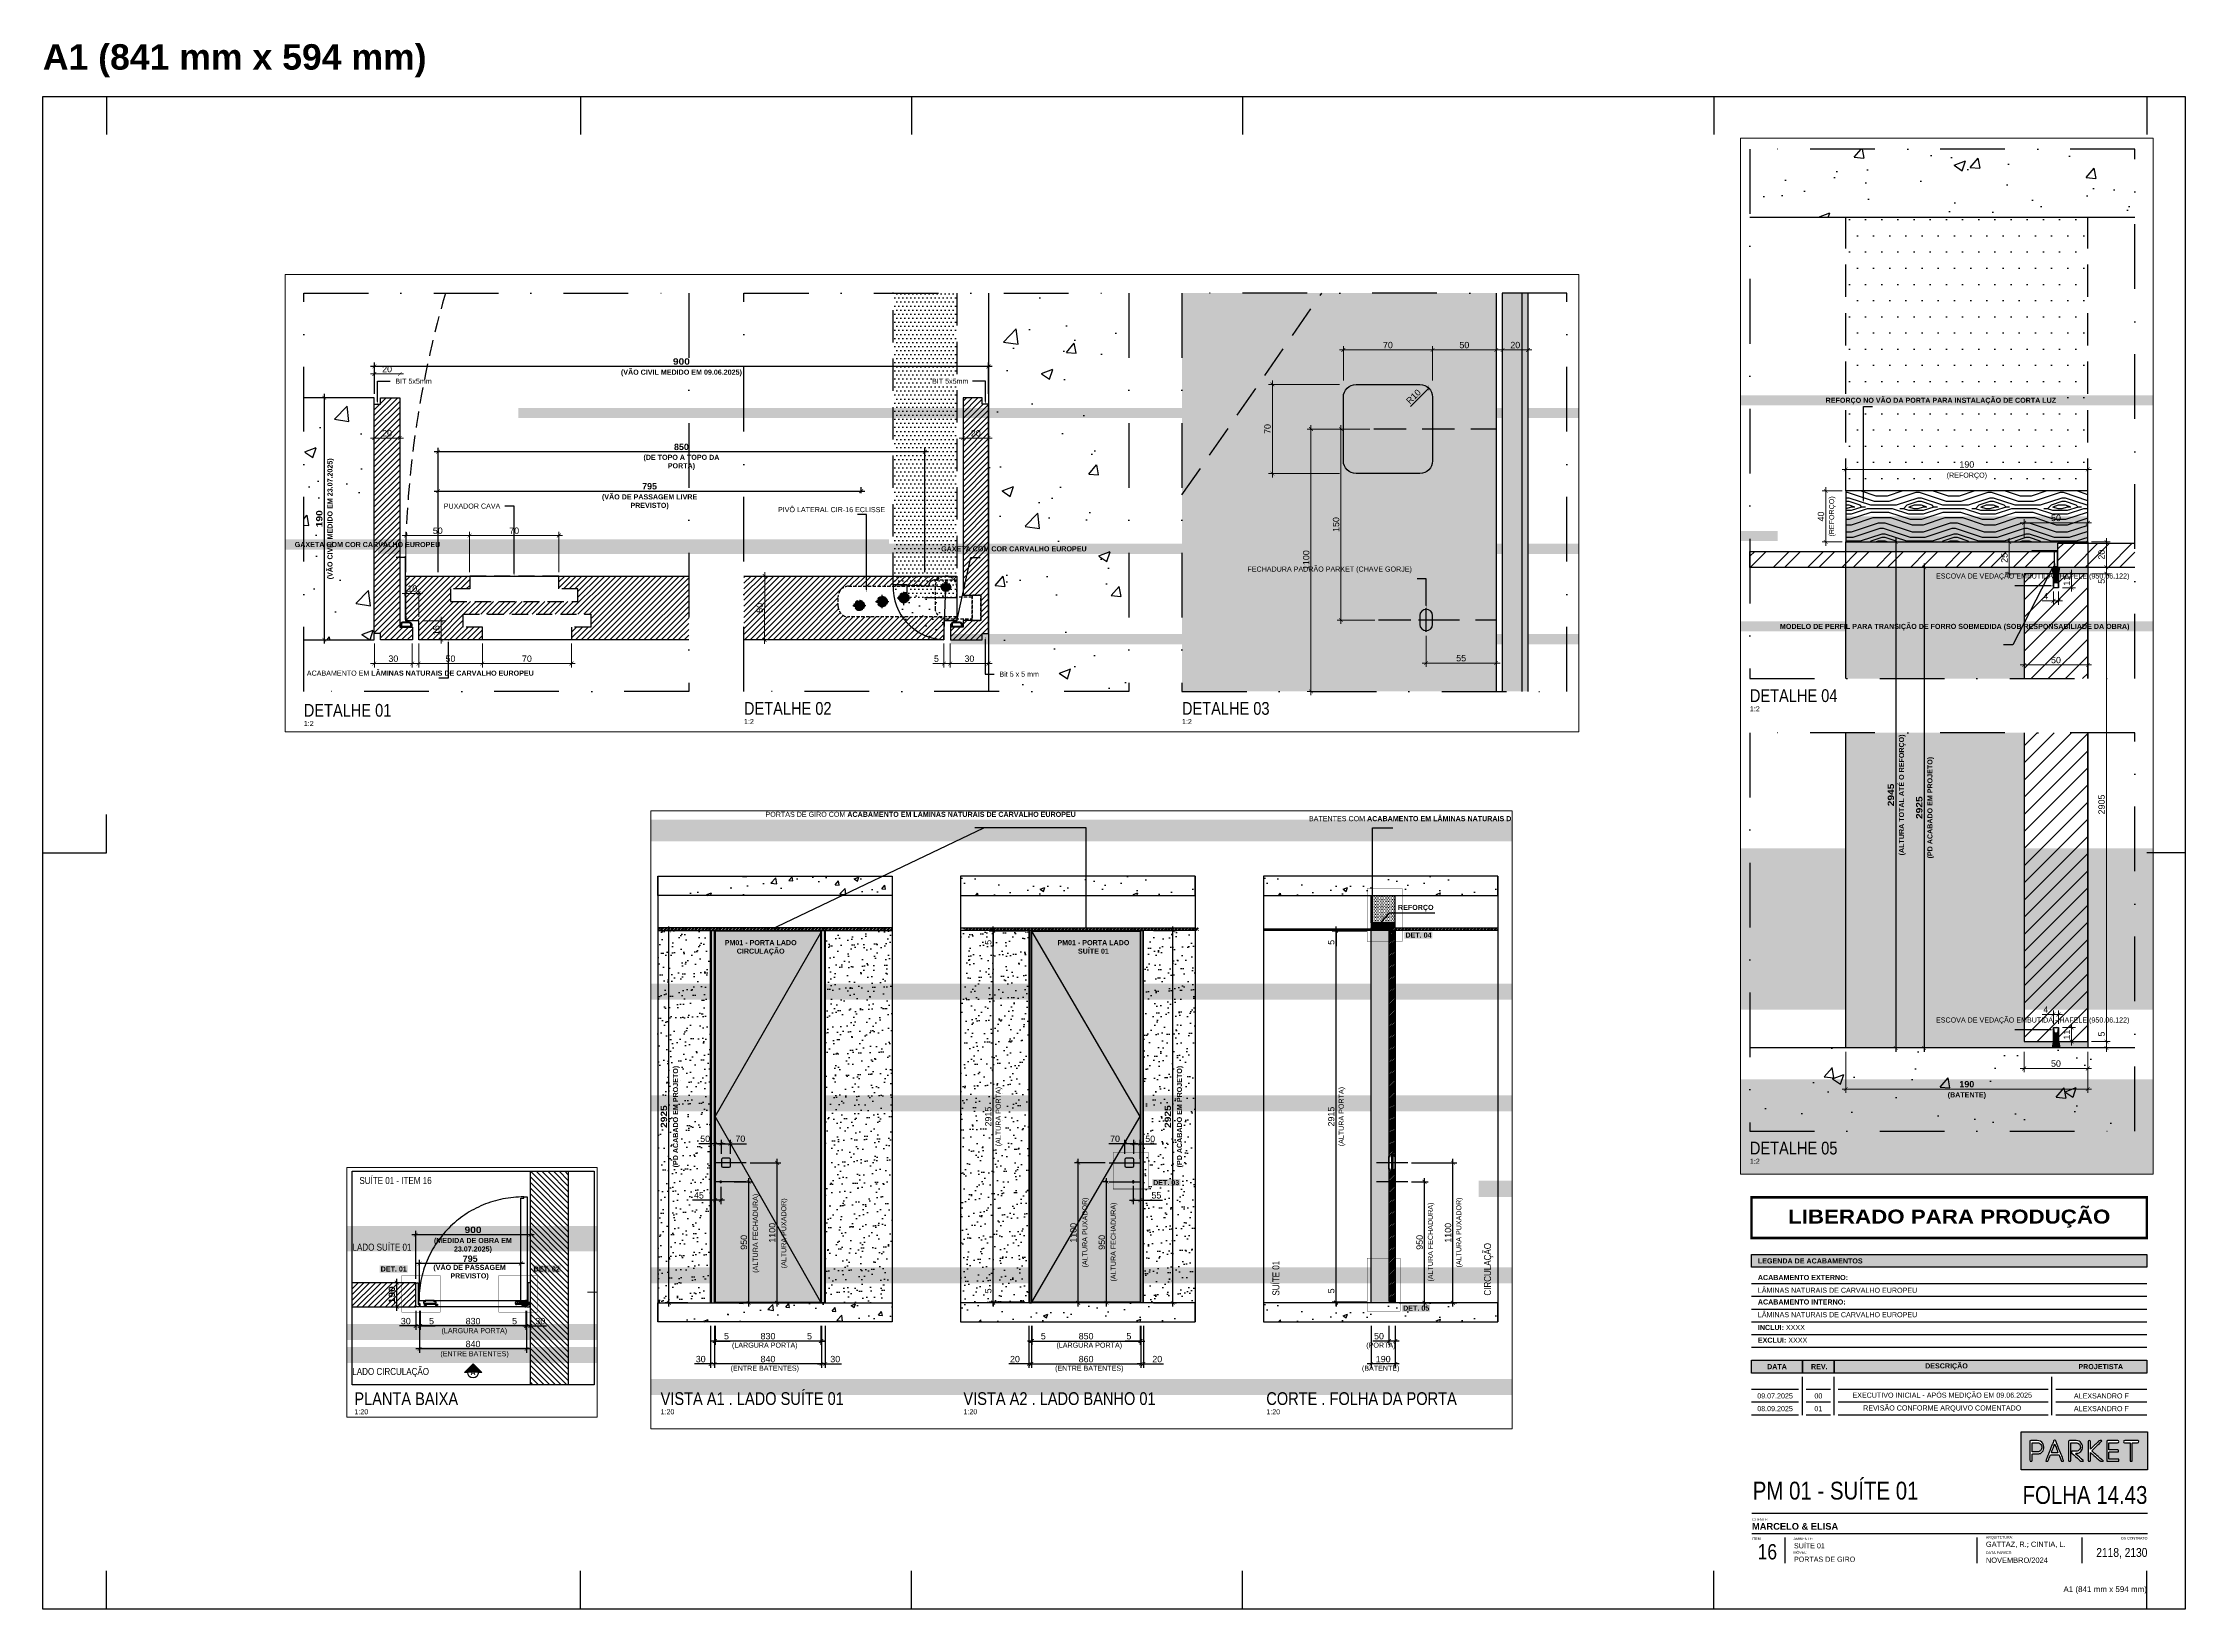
# Paper-space layout '16 - PORTA DE GIRO_F14' of a CAD drawing. Header units: millimetres. Extents: x 0 to 841, y 0 to 615.
# The model-space entities are those that its viewports show. They can reach past a viewport. Long polylines and large blocks are cut down to what shows.
import ezdxf
from ezdxf import colors
from ezdxf.entities.mleader import LeaderData, LeaderLine
from ezdxf.enums import TextEntityAlignment as Align
from ezdxf.math import Vec2, Vec3

# ---------------------------------------------------------------- set-up
doc = ezdxf.new("R2010")
doc.units = ezdxf.units.MM
doc.header["$PDMODE"] = 3
for name, pattern in [('CONTINU', [0]), ('TRAÇO 1-1', [9.525, 6.35, -3.175]), ('TRAÇO E PONTO 1-1', [25.4, 12.7, -6.35, 0, -6.35])]:
    doc.linetypes.add(name, pattern=pattern)
for name, color, linetype in [('_COMENTÁRIOS ARQ', 30, 'Continuous'), ('AC-EQUIPAMENTO', 7, 'Continuous'), ('COTAS', 9, 'Continuous'), ('DB 1475.24 - Amanda Rosales e Bruno Haidar - Terreo - Obra$0$ARQ-PISO-01', 8, 'Continuous'), ('DETALHE', 10, 'Continuous'), ('FERRAGEM', 3, 'Continuous'), ('FERRAGENS', 3, 'Continuous'), ('FORMATO', 9, 'Continuous'), ('GESSO', 1, 'Continuous'), ('HACHURA', 21, 'Continuous'), ('LAYOUT', 4, 'Continuous'), ('MARCENARIA', 4, 'Continuous'), ('MARCENARIA . M', 4, 'Continuous'), ('PAREDE', 94, 'Continuous'), ('PROJEÇÃO', 8, 'Continuous'), ('TEXTO', 105, 'Continuous'), ('TEXTO TRAÇO PONTO', 105, 'TRAÇO E PONTO 1-1')]:
    doc.layers.add(name, color=color, linetype=linetype)
doc.layers.add('_VIEWPORT', color=7, linetype='Continuous', plot=False)
doc.layers.add('ARQ-COTA', color=12, linetype='Continuous', lineweight=9)
doc.styles.add('1-1', font='arial.ttf', dxfattribs={"height": 0.2})
doc.styles.add('Arial Bold', font='')
doc.styles.add('MEDIDA OFICIAL', font='ariblk.ttf')
doc.styles.add('PADRÃO', font='arial.ttf')
doc.styles.add('PADRÃO NEGRITO', font='arialbd.ttf')
doc.styles.get("Standard").update_dxf_attribs({"font": 'arial.ttf'})
doc.styles.add('TITULO', font='swissck.ttf')
doc.styles.get('Arial Bold').set_extended_font_data('Arial Black')
doc.dimstyles.new('1-2', dxfattribs={"dimscale": 2, "dimtxt": 2.5, "dimasz": 1.5, "dimexe": 1.5, "dimexo": 1.5, "dimtad": 1, "dimtxsty": 'PADRÃO', "dimblk": 'ARCHTICK', "dimcen": 2.5, "dimdle": 1.5, "dimclrd": 9, "dimclre": 9, "dimclrt": 6, "dimadec": 0, "dimazin": 0, "dimtfac": 1, "dimtmove": 0, "dimatfit": 3, "dimfxl": 1.25, "dimlwd": -1, "dimlwe": -1, "dimarcsym": 0})
doc.dimstyles.new('1-2 AZUL', dxfattribs={"dimscale": 2, "dimtxt": 2.5, "dimasz": 1.5, "dimexe": 1.5, "dimexo": 1.5, "dimtad": 1, "dimtxsty": 'PADRÃO NEGRITO', "dimblk": 'ARCHTICK', "dimcen": 2.5, "dimdle": 1.5, "dimclrd": 9, "dimclre": 9, "dimclrt": 170, "dimadec": 0, "dimazin": 0, "dimtfac": 1, "dimtmove": 0, "dimatfit": 3, "dimfxl": 1.25, "dimlwd": -1, "dimlwe": -1, "dimarcsym": 0})
doc.dimstyles.new('1-2 CAIXA', dxfattribs={"dimscale": 2, "dimtxt": 2.5, "dimasz": 1.5, "dimexe": 1.5, "dimexo": 1.5, "dimtad": 1, "dimtxsty": 'PADRÃO NEGRITO', "dimblk": 'ARCHTICK', "dimcen": 2.5, "dimdle": 1.5, "dimclrd": 9, "dimclre": 9, "dimclrt": 6, "dimadec": 0, "dimazin": 0, "dimtfac": 1, "dimtmove": 0, "dimatfit": 3, "dimfxl": 1.25, "dimlwd": -1, "dimlwe": -1, "dimarcsym": 0})
doc.dimstyles.new('1-2 VERDE', dxfattribs={"dimscale": 2, "dimtxt": 2.5, "dimasz": 1.5, "dimexe": 1.5, "dimexo": 1.5, "dimtad": 1, "dimtxsty": 'PADRÃO NEGRITO', "dimblk": 'ARCHTICK', "dimcen": 2.5, "dimdle": 1.5, "dimclrd": 9, "dimclre": 9, "dimclrt": 102, "dimadec": 0, "dimazin": 0, "dimtfac": 1, "dimtmove": 0, "dimatfit": 3, "dimfxl": 1.25, "dimlwd": -1, "dimlwe": -1, "dimarcsym": 0})
doc.dimstyles.new('1-20', dxfattribs={"dimscale": 20, "dimtxt": 2.5, "dimasz": 1.5, "dimexe": 1.5, "dimexo": 1.5, "dimtad": 1, "dimtxsty": 'PADRÃO', "dimblk": 'ARCHTICK', "dimcen": 2.5, "dimdle": 1.5, "dimclrd": 9, "dimclre": 9, "dimclrt": 6, "dimadec": 0, "dimazin": 0, "dimtfac": 1, "dimtmove": 0, "dimatfit": 3, "dimfxl": 1.25, "dimlwd": -1, "dimlwe": -1, "dimarcsym": 0})
doc.dimstyles.new('1-20 VERDE', dxfattribs={"dimscale": 20, "dimtxt": 2.5, "dimasz": 1.5, "dimexe": 1.5, "dimexo": 1.5, "dimtad": 1, "dimtxsty": 'PADRÃO NEGRITO', "dimblk": 'ARCHTICK', "dimcen": 2.5, "dimdle": 1.5, "dimclrd": 9, "dimclre": 9, "dimclrt": 102, "dimadec": 0, "dimazin": 0, "dimtfac": 1, "dimtmove": 0, "dimatfit": 3, "dimfxl": 1.25, "dimlwd": -1, "dimlwe": -1, "dimarcsym": 0})
doc.dimstyles.new('Med. Ofic.1-2', dxfattribs={"dimscale": 2, "dimtxt": 2.5, "dimasz": 1.5, "dimexe": 1.5, "dimexo": 1.5, "dimtad": 1, "dimtxsty": 'MEDIDA OFICIAL', "dimblk": 'ARCHTICK', "dimcen": 2.5, "dimdle": 1.5, "dimclrd": 9, "dimclre": 9, "dimclrt": 10, "dimadec": 0, "dimazin": 0, "dimtfac": 1, "dimtmove": 0, "dimatfit": 3, "dimfxl": 1.25, "dimlwd": -1, "dimlwe": -1, "dimarcsym": 0})
doc.dimstyles.new('Med. Ofic.1-20', dxfattribs={"dimscale": 20, "dimtxt": 2.5, "dimasz": 1.5, "dimexe": 1.5, "dimexo": 1.5, "dimtad": 1, "dimtxsty": 'MEDIDA OFICIAL', "dimblk": 'ARCHTICK', "dimcen": 2.5, "dimdle": 1.5, "dimclrd": 9, "dimclre": 9, "dimclrt": 10, "dimadec": 0, "dimazin": 0, "dimtfac": 1, "dimtmove": 0, "dimatfit": 3, "dimfxl": 1.25, "dimlwd": -1, "dimlwe": -1, "dimarcsym": 0})
pattern_1 = [(50, (44735.82, 19.814), (91.092334, -7.969543), [9.525, -104.775]), (355, (44735.82, 19.81), (-17.62171, 95.52842), [7.62, -83.82029]), (100.451445, (44743.41, 19.15), (73.470624, 87.558876), [8.095004, -89.04512]), (46.1842, (44735.82, 45.21), (135.53952, -21.02116), [14.2875, -157.1625]), (96.63556, (44747.11, 43.46), (118.70207, 123.71306), [12.14251, -133.5678]), (351.18415, (44735.82, 45.21), (118.70207, 123.71306), [11.42998, -125.72987]), (21, (44748.52, 38.864), (75.807196, -51.1326), [9.525, -104.775]), (326, (44748.52, 38.86), (30.901014, 92.09398), [7.62, -83.82]), (71.451445, (44754.835, 34.6), (106.70821, 40.961384), [8.095004, -89.04497]), (37.5, (44735.818, 19.814), (1.544302, 42.277519), [0, -82.804, 0, -85.09, 0, -84.1375]), (7.5, (44735.82, 19.814), (33.409831, 50.090287), [0, -48.514, 0, -80.899, 0, -32.0675]), (327.5, (44707.497, 19.814), (67.795298, -2.864372), [0, -31.75, 0, -99.06, 0, -131.445]), (317.5, (44694.797, 19.814), (74.06459, 12.713246), [0, -41.275, 0, -65.786, 0, -93.345])]

# ---------------------------------------------------------------- blocks, each defined once
blk = doc.blocks.new('A1')
at = {"layer": 'Defpoints', "color": 9}
for p, q in [((826, 594), (826, 579)), ((826, 0), (826, 15))]:
    blk.add_line(p, q, dxfattribs=at)
at = {"layer": 'FORMATO'}
for p, q in [((25, 594), (25, 579)), ((211, 594), (211, 579)), ((341, 594), (341, 579)), ((471, 594), (471, 579)), ((656, 594), (656, 579)), ((25, 297), (25, 312)), ((0, 297), (25, 297)), ((841, 297), (826, 297)), ((25, 0), (25, 15)), ((211, 0), (211, 15)), ((341, 0), (341, 15)), ((471, 0), (471, 15)), ((656, 0), (656, 15))]:
    blk.add_line(p, q, dxfattribs=at)
blk.add_lwpolyline([(0, 594), (841, 594), (841, 0), (0, 0)], close=True, dxfattribs=at)
at = {"layer": 'FORMATO', "color": 8, "insert": (826, 7.5), "char_height": 2.2464, "attachment_point": 6, "style": 'PADRÃO'}
blk.add_mtext_dynamic_manual_height_columns('A1 (841 mm x 594 mm)', width=152.4485, gutter_width=12.5, heights=[0], dxfattribs=at)
blk = doc.blocks.new('LOGO PARKET DWG')
at = {"layer": 'TEXTO', "linetype": 'CONTINU', "true_color": 0x3f3f41}
h = blk.add_hatch(color=250, dxfattribs=at)
h.paths.add_polyline_path([(-36089.1, 12563.6), (-36089.1, 12738.7), (-36671.6, 12738.7), (-36671.6, 12563.6)])
edge = h.paths.add_edge_path(flags=16)
edge.add_spline(control_points=[(-36387.2, 12603.5), (-36394, 12602.3), (-36399.2, 12605), (-36404.1, 12609.8)], knot_values=[12, 12, 12, 12, 13, 13, 13, 13], degree=3, periodic=0)
edge.add_spline(control_points=[(-36404.1, 12609.8), (-36415.1, 12620.3), (-36426.5, 12630.3), (-36437.8, 12640.5)], knot_values=[13, 13, 13, 13, 14, 14, 14, 14], degree=3, periodic=0)
edge.add_spline(control_points=[(-36437.8, 12640.5), (-36439.7, 12642.2), (-36440.7, 12646.1), (-36439.5, 12648.2)], knot_values=[14, 14, 14, 14, 15, 15, 15, 15], degree=3, periodic=0)
edge.add_spline(control_points=[(-36439.5, 12648.2), (-36439, 12649.1), (-36437.5, 12649.6), (-36436.4, 12649.7)], knot_values=[15, 15, 15, 15, 16, 16, 16, 16], degree=3, periodic=0)
edge.add_spline(control_points=[(-36436.4, 12649.7), (-36430.3, 12649.8), (-36424.2, 12649.7), (-36418, 12649.7)], knot_values=[16, 16, 16, 16, 17, 17, 17, 17], degree=3, periodic=0)
edge.add_spline(control_points=[(-36418, 12649.7), (-36411.5, 12649.8), (-36406, 12652), (-36402.1, 12657.3)], knot_values=[17, 17, 17, 17, 18, 18, 18, 18], degree=3, periodic=0)
edge.add_spline(control_points=[(-36402.1, 12657.3), (-36395.2, 12666.8), (-36397.5, 12683.4), (-36410.7, 12687.5)], knot_values=[18, 18, 18, 18, 19, 19, 19, 19], degree=3, periodic=0)
edge.add_spline(control_points=[(-36410.7, 12687.5), (-36413.5, 12688.3), (-36416.4, 12688.8), (-36419.3, 12688.9)], knot_values=[19, 19, 19, 19, 20, 20, 20, 20], degree=3, periodic=0)
edge.add_spline(control_points=[(-36419.3, 12688.9), (-36426.4, 12689.1), (-36433.4, 12688.9), (-36440.5, 12689)], knot_values=[20, 20, 20, 20, 21, 21, 21, 21], degree=3, periodic=0)
edge.add_spline(control_points=[(-36440.5, 12689), (-36442.8, 12689.1), (-36443.3, 12688.2), (-36443.3, 12686.1)], knot_values=[21, 21, 21, 21, 22, 22, 22, 22], degree=3, periodic=0)
edge.add_spline(control_points=[(-36443.3, 12686.1), (-36443.2, 12660), (-36443.3, 12633.9), (-36443.3, 12607.8)], knot_values=[22, 22, 22, 22, 23, 23, 23, 23], degree=3, periodic=0)
edge.add_spline(control_points=[(-36443.3, 12607.8), (-36443.3, 12603.5), (-36443.3, 12603.5), (-36447.6, 12603.5)], knot_values=[23, 23, 23, 23, 24, 24, 24, 24], degree=3, periodic=0)
edge.add_spline(control_points=[(-36447.6, 12603.5), (-36452.9, 12603.5), (-36452.9, 12603.5), (-36452.9, 12608.7)], knot_values=[24, 24, 24, 24, 25, 25, 25, 25], degree=3, periodic=0)
edge.add_spline(control_points=[(-36452.9, 12608.7), (-36452.9, 12622.8), (-36452.9, 12636.9), (-36452.9, 12651)], knot_values=[25, 25, 25, 25, 26, 26, 26, 26], degree=3, periodic=0)
edge.add_spline(control_points=[(-36452.9, 12651), (-36452.9, 12665.7), (-36452.9, 12680.4), (-36452.9, 12695.1)], knot_values=[0, 0, 0, 0, 1, 1, 1, 1], degree=3, periodic=0)
edge.add_spline(control_points=[(-36452.9, 12695.1), (-36452.9, 12698.4), (-36452.5, 12698.7), (-36449.2, 12698.7)], knot_values=[1, 1, 1, 1, 2, 2, 2, 2], degree=3, periodic=0)
edge.add_spline(control_points=[(-36449.2, 12698.7), (-36438.8, 12698.7), (-36428.3, 12698.7), (-36417.8, 12698.7)], knot_values=[2, 2, 2, 2, 3, 3, 3, 3], degree=3, periodic=0)
edge.add_spline(control_points=[(-36417.8, 12698.7), (-36408.3, 12698.6), (-36400.3, 12695.3), (-36394.6, 12687.6)], knot_values=[3, 3, 3, 3, 4, 4, 4, 4], degree=3, periodic=0)
edge.add_spline(control_points=[(-36394.6, 12687.6), (-36389.3, 12680.3), (-36387.4, 12672.1), (-36389.3, 12663.1)], knot_values=[4, 4, 4, 4, 5, 5, 5, 5], degree=3, periodic=0)
edge.add_spline(control_points=[(-36389.3, 12663.1), (-36390.9, 12655.8), (-36394.5, 12649.8), (-36400.6, 12645.3)], knot_values=[5, 5, 5, 5, 6, 6, 6, 6], degree=3, periodic=0)
edge.add_spline(control_points=[(-36400.6, 12645.3), (-36405.6, 12641.6), (-36411.4, 12640.3), (-36417.6, 12640)], knot_values=[6, 6, 6, 6, 7, 7, 7, 7], degree=3, periodic=0)
edge.add_spline(control_points=[(-36417.6, 12640), (-36418.8, 12640), (-36420, 12639.4), (-36421.2, 12639.1)], knot_values=[7, 7, 7, 7, 8, 8, 8, 8], degree=3, periodic=0)
edge.add_spline(control_points=[(-36421.2, 12639.1), (-36420.5, 12638.2), (-36419.8, 12637.2), (-36418.9, 12636.4)], knot_values=[8, 8, 8, 8, 9, 9, 9, 9], degree=3, periodic=0)
edge.add_spline(control_points=[(-36418.9, 12636.4), (-36407.9, 12626.5), (-36396.9, 12616.6), (-36386, 12606.7)], knot_values=[9, 9, 9, 9, 10, 10, 10, 10], degree=3, periodic=0)
edge.add_spline(control_points=[(-36386, 12606.7), (-36385.3, 12606.1), (-36385, 12605.1), (-36384.5, 12604.3)], knot_values=[10, 10, 10, 10, 11, 11, 11, 11], degree=3, periodic=0)
edge.add_spline(control_points=[(-36384.5, 12604.3), (-36385.4, 12604), (-36386.3, 12603.6), (-36387.2, 12603.5)], knot_values=[11, 11, 11, 11, 12, 12, 12, 12], degree=3, periodic=0)
edge = h.paths.add_edge_path(flags=16)
edge.add_spline(control_points=[(-36356.3, 12603.5), (-36362, 12603.5), (-36362, 12603.5), (-36362, 12609.1)], knot_values=[3, 3, 3, 3, 4, 4, 4, 4], degree=3, periodic=0)
edge.add_spline(control_points=[(-36362, 12609.1), (-36362, 12637.7), (-36362, 12666.3), (-36362, 12695)], knot_values=[4, 4, 4, 4, 5, 5, 5, 5], degree=3, periodic=0)
edge.add_spline(control_points=[(-36362, 12695), (-36362, 12698.2), (-36361.7, 12698.6), (-36358.4, 12698.6)], knot_values=[5, 5, 5, 5, 6, 6, 6, 6], degree=3, periodic=0)
edge.add_spline(control_points=[(-36358.4, 12698.6), (-36352.4, 12698.7), (-36352.4, 12698.7), (-36352.4, 12692.6)], knot_values=[6, 6, 6, 6, 7, 7, 7, 7], degree=3, periodic=0)
edge.add_spline(control_points=[(-36352.4, 12692.6), (-36352.4, 12682.2), (-36352.5, 12671.7), (-36352.5, 12661.3)], knot_values=[7, 7, 7, 7, 8, 8, 8, 8], degree=3, periodic=0)
edge.add_spline(control_points=[(-36352.5, 12661.3), (-36352.5, 12660.8), (-36352.4, 12660.4), (-36352.3, 12659.3)], knot_values=[8, 8, 8, 8, 9, 9, 9, 9], degree=3, periodic=0)
edge.add_spline(control_points=[(-36352.3, 12659.3), (-36351.3, 12660.1), (-36350.4, 12660.5), (-36349.8, 12661.1)], knot_values=[9, 9, 9, 9, 10, 10, 10, 10], degree=3, periodic=0)
edge.add_spline(control_points=[(-36349.8, 12661.1), (-36337.9, 12672.7), (-36326, 12684.2), (-36314.3, 12695.8)], knot_values=[10, 10, 10, 10, 11, 11, 11, 11], degree=3, periodic=0)
edge.add_spline(control_points=[(-36314.3, 12695.8), (-36312.3, 12697.8), (-36310.3, 12698.9), (-36307.5, 12698.6)], knot_values=[11, 11, 11, 11, 12, 12, 12, 12], degree=3, periodic=0)
edge.add_spline(control_points=[(-36307.5, 12698.6), (-36305.5, 12698.4), (-36303.4, 12698.7), (-36301.4, 12698.5)], knot_values=[12, 12, 12, 12, 13, 13, 13, 13], degree=3, periodic=0)
edge.add_spline(control_points=[(-36301.4, 12698.5), (-36300.8, 12698.5), (-36300, 12698.1), (-36299.8, 12697.7)], knot_values=[13, 13, 13, 13, 14, 14, 14, 14], degree=3, periodic=0)
edge.add_spline(control_points=[(-36299.8, 12697.7), (-36299.6, 12697.3), (-36300.1, 12696.4), (-36300.5, 12696)], knot_values=[14, 14, 14, 14, 15, 15, 15, 15], degree=3, periodic=0)
edge.add_spline(control_points=[(-36300.5, 12696), (-36314.4, 12682.3), (-36328.4, 12668.6), (-36342.4, 12655)], knot_values=[15, 15, 15, 15, 16, 16, 16, 16], degree=3, periodic=0)
edge.add_spline(control_points=[(-36342.4, 12655), (-36342.7, 12654.7), (-36343, 12654.4), (-36343.3, 12654.1)], knot_values=[16, 16, 16, 16, 17, 17, 17, 17], degree=3, periodic=0)
edge.add_spline(control_points=[(-36343.3, 12654.1), (-36346, 12651.4), (-36345.9, 12651.4), (-36343.1, 12648.9)], knot_values=[17, 17, 17, 17, 18, 18, 18, 18], degree=3, periodic=0)
edge.add_spline(control_points=[(-36343.1, 12648.9), (-36329.2, 12636.7), (-36315.3, 12624.4), (-36301.4, 12612.1)], knot_values=[18, 18, 18, 18, 19, 19, 19, 19], degree=3, periodic=0)
edge.add_spline(control_points=[(-36301.4, 12612.1), (-36299.6, 12610.5), (-36297.8, 12608.9), (-36295.9, 12607.4)], knot_values=[19, 19, 19, 19, 20, 20, 20, 20], degree=3, periodic=0)
edge.add_spline(control_points=[(-36295.9, 12607.4), (-36294.8, 12606.6), (-36293.6, 12605.9), (-36292.5, 12605.2)], knot_values=[20, 20, 20, 20, 21, 21, 21, 21], degree=3, periodic=0)
edge.add_spline(control_points=[(-36292.5, 12605.2), (-36292.8, 12604.8), (-36293, 12604.4), (-36293.3, 12604)], knot_values=[21, 21, 21, 21, 22, 22, 22, 22], degree=3, periodic=0)
edge.add_spline(control_points=[(-36295.5, 12603.5), (-36294.8, 12603.5), (-36294, 12603.8), (-36293.3, 12604)], knot_values=[22, 22, 22, 22, 23, 23, 23, 23], degree=3, periodic=0)
edge.add_spline(control_points=[(-36295.5, 12603.5), (-36298.5, 12603.4), (-36301.6, 12603.4), (-36304.6, 12603.5)], knot_values=[23, 23, 23, 23, 24, 24, 24, 24], degree=3, periodic=0)
edge.add_spline(control_points=[(-36304.6, 12603.5), (-36305.6, 12603.6), (-36306.7, 12604.2), (-36307.4, 12604.8)], knot_values=[24, 24, 24, 24, 25, 25, 25, 25], degree=3, periodic=0)
edge.add_spline(control_points=[(-36307.4, 12604.8), (-36317.2, 12613.3), (-36326.9, 12621.8), (-36336.6, 12630.4)], knot_values=[25, 25, 25, 25, 26, 26, 26, 26], degree=3, periodic=0)
edge.add_spline(control_points=[(-36336.6, 12630.4), (-36341, 12634.2), (-36345.4, 12638.1), (-36349.8, 12642)], knot_values=[26, 26, 26, 26, 27, 27, 27, 27], degree=3, periodic=0)
edge.add_spline(control_points=[(-36349.8, 12642), (-36350.4, 12642.5), (-36351.1, 12642.9), (-36352.4, 12643.8)], knot_values=[27, 27, 27, 27, 28, 28, 28, 28], degree=3, periodic=0)
edge.add_spline(control_points=[(-36352.4, 12643.8), (-36352.4, 12642), (-36352.4, 12641), (-36352.4, 12640.1)], knot_values=[0, 0, 0, 0, 1, 1, 1, 1], degree=3, periodic=0)
edge.add_spline(control_points=[(-36352.4, 12640.1), (-36352.4, 12629.1), (-36352.4, 12618.2), (-36352.4, 12607.3)], knot_values=[1, 1, 1, 1, 2, 2, 2, 2], degree=3, periodic=0)
edge.add_spline(control_points=[(-36352.4, 12607.3), (-36352.5, 12603.7), (-36352.7, 12603.5), (-36356.3, 12603.5)], knot_values=[2, 2, 2, 2, 3, 3, 3, 3], degree=3, periodic=0)
edge = h.paths.add_edge_path(flags=16)
edge.add_spline(control_points=[(-36476, 12606.4), (-36475.1, 12604.3), (-36475.5, 12603.5), (-36477.9, 12603.5)], knot_values=[11, 11, 11, 11, 12, 12, 12, 12], degree=3, periodic=0)
edge.add_spline(control_points=[(-36477.9, 12603.5), (-36487.1, 12603.6), (-36484.7, 12602.5), (-36488.2, 12610.8)], knot_values=[12, 12, 12, 12, 13, 13, 13, 13], degree=3, periodic=0)
edge.add_spline(control_points=[(-36488.2, 12610.8), (-36491.1, 12617.5), (-36493.8, 12624.4), (-36496.8, 12631.1)], knot_values=[13, 13, 13, 13, 14, 14, 14, 14], degree=3, periodic=0)
edge.add_spline(control_points=[(-36496.8, 12631.1), (-36497.2, 12632), (-36498.7, 12632.9), (-36499.6, 12632.9)], knot_values=[14, 14, 14, 14, 15, 15, 15, 15], degree=3, periodic=0)
edge.add_spline(control_points=[(-36499.6, 12632.9), (-36511, 12633), (-36522.5, 12633), (-36533.9, 12633)], knot_values=[15, 15, 15, 15, 16, 16, 16, 16], degree=3, periodic=0)
edge.add_spline(control_points=[(-36533.9, 12633), (-36535.8, 12633), (-36536.8, 12632.2), (-36537.5, 12630.3)], knot_values=[16, 16, 16, 16, 17, 17, 17, 17], degree=3, periodic=0)
edge.add_spline(control_points=[(-36537.5, 12630.3), (-36540.5, 12622.6), (-36543.7, 12614.9), (-36546.7, 12607.2)], knot_values=[17, 17, 17, 17, 18, 18, 18, 18], degree=3, periodic=0)
edge.add_spline(control_points=[(-36546.7, 12607.2), (-36547.9, 12604.2), (-36549.7, 12602.6), (-36552.5, 12603.5)], knot_values=[18, 18, 18, 18, 19, 19, 19, 19], degree=3, periodic=0)
edge.add_spline(control_points=[(-36552.5, 12603.5), (-36558.7, 12603.4), (-36558.9, 12603.4), (-36556.6, 12609.3)], knot_values=[0, 0, 0, 0, 1, 1, 1, 1], degree=3, periodic=0)
edge.add_spline(control_points=[(-36556.6, 12609.3), (-36554.5, 12614.7), (-36552.4, 12620), (-36550.2, 12625.4)], knot_values=[1, 1, 1, 1, 2, 2, 2, 2], degree=3, periodic=0)
edge.add_spline(control_points=[(-36550.2, 12625.4), (-36547.5, 12632.2), (-36544.7, 12639), (-36542, 12645.9)], knot_values=[2, 2, 2, 2, 3, 3, 3, 3], degree=3, periodic=0)
edge.add_spline(control_points=[(-36542, 12645.9), (-36539.4, 12652.4), (-36536.9, 12658.9), (-36534.3, 12665.4)], knot_values=[3, 3, 3, 3, 4, 4, 4, 4], degree=3, periodic=0)
edge.add_spline(control_points=[(-36534.3, 12665.4), (-36532.2, 12670.8), (-36530, 12676.2), (-36527.9, 12681.5)], knot_values=[4, 4, 4, 4, 5, 5, 5, 5], degree=3, periodic=0)
edge.add_spline(control_points=[(-36527.9, 12681.5), (-36525.8, 12686.7), (-36523.7, 12691.9), (-36521.8, 12697.2)], knot_values=[5, 5, 5, 5, 6, 6, 6, 6], degree=3, periodic=0)
edge.add_spline(control_points=[(-36521.8, 12697.2), (-36521, 12699.3), (-36519.8, 12700.2), (-36517.7, 12700)], knot_values=[6, 6, 6, 6, 7, 7, 7, 7], degree=3, periodic=0)
edge.add_spline(control_points=[(-36517.7, 12700), (-36515.6, 12699.9), (-36513.4, 12700.8), (-36512.2, 12697.6)], knot_values=[7, 7, 7, 7, 8, 8, 8, 8], degree=3, periodic=0)
edge.add_spline(control_points=[(-36512.2, 12697.6), (-36507.9, 12686.3), (-36503.2, 12675.2), (-36498.8, 12664.1)], knot_values=[8, 8, 8, 8, 9, 9, 9, 9], degree=3, periodic=0)
edge.add_spline(control_points=[(-36498.8, 12664.1), (-36494.9, 12654.3), (-36491.2, 12644.6), (-36487.4, 12634.9)], knot_values=[9, 9, 9, 9, 10, 10, 10, 10], degree=3, periodic=0)
edge.add_spline(control_points=[(-36487.4, 12634.9), (-36483.6, 12625.4), (-36479.8, 12615.9), (-36476, 12606.4)], knot_values=[10, 10, 10, 10, 11, 11, 11, 11], degree=3, periodic=0)
edge = h.paths.add_edge_path(flags=0)
edge.add_spline(control_points=[(-36502.2, 12645.2), (-36501.5, 12643.6), (-36502, 12642.7), (-36503.8, 12642.7)], knot_values=[4, 4, 4, 4, 5, 5, 5, 5], degree=3, periodic=0)
edge.add_spline(control_points=[(-36503.8, 12642.7), (-36512.6, 12642.7), (-36521.4, 12642.7), (-36530.2, 12642.7)], knot_values=[3, 3, 3, 3, 4, 4, 4, 4], degree=3, periodic=0)
edge.add_spline(control_points=[(-36530.2, 12642.7), (-36531.8, 12642.7), (-36532.3, 12643.6), (-36531.7, 12645)], knot_values=[2, 2, 2, 2, 3, 3, 3, 3], degree=3, periodic=0)
edge.add_spline(control_points=[(-36531.7, 12645), (-36527, 12657.2), (-36522.3, 12669.3), (-36517.5, 12681.4)], knot_values=[1, 1, 1, 1, 2, 2, 2, 2], degree=3, periodic=0)
edge.add_spline(control_points=[(-36517.5, 12681.4), (-36517.5, 12681.5), (-36517.4, 12681.5), (-36516.7, 12682.1)], knot_values=[0, 0, 0, 0, 1, 1, 1, 1], degree=3, periodic=0)
edge.add_spline(control_points=[(-36516.7, 12682.1), (-36515.4, 12678.9), (-36514.2, 12675.9), (-36513, 12673)], knot_values=[7, 7, 7, 7, 8, 8, 8, 8], degree=3, periodic=0)
edge.add_spline(control_points=[(-36513, 12673), (-36510.2, 12665.9), (-36507.5, 12658.8), (-36504.7, 12651.7)], knot_values=[6, 6, 6, 6, 7, 7, 7, 7], degree=3, periodic=0)
edge.add_spline(control_points=[(-36504.7, 12651.7), (-36503.9, 12649.5), (-36503, 12647.3), (-36502.2, 12645.2)], knot_values=[5, 5, 5, 5, 6, 6, 6, 6], degree=3, periodic=0)
edge = h.paths.add_edge_path(flags=16)
edge.add_spline(control_points=[(-36273.3, 12603.5), (-36276.8, 12603.5), (-36277.1, 12603.7), (-36277.1, 12607.2)], knot_values=[21, 21, 21, 21, 22, 22, 22, 22], degree=3, periodic=0)
edge.add_spline(control_points=[(-36277.1, 12607.2), (-36277.1, 12621.9), (-36277.1, 12636.6), (-36277.1, 12651.2)], knot_values=[22, 22, 22, 22, 23, 23, 23, 23], degree=3, periodic=0)
edge.add_spline(control_points=[(-36277.1, 12651.2), (-36277.1, 12665.9), (-36277.1, 12680.5), (-36277.1, 12695.1)], knot_values=[0, 0, 0, 0, 1, 1, 1, 1], degree=3, periodic=0)
edge.add_spline(control_points=[(-36277.1, 12695.1), (-36277.1, 12698.3), (-36276.7, 12698.6), (-36273.4, 12698.6)], knot_values=[1, 1, 1, 1, 2, 2, 2, 2], degree=3, periodic=0)
edge.add_spline(control_points=[(-36273.4, 12698.6), (-36257.3, 12698.6), (-36241.2, 12698.6), (-36225.1, 12698.6)], knot_values=[2, 2, 2, 2, 3, 3, 3, 3], degree=3, periodic=0)
edge.add_spline(control_points=[(-36225.1, 12698.6), (-36221.6, 12698.6), (-36221.3, 12698.4), (-36221.3, 12694.9)], knot_values=[3, 3, 3, 3, 4, 4, 4, 4], degree=3, periodic=0)
edge.add_spline(control_points=[(-36221.3, 12694.9), (-36221.3, 12688.2), (-36221, 12689), (-36227.3, 12689)], knot_values=[4, 4, 4, 4, 5, 5, 5, 5], degree=3, periodic=0)
edge.add_spline(control_points=[(-36227.3, 12689), (-36239.8, 12689), (-36252.3, 12688.9), (-36264.9, 12689)], knot_values=[5, 5, 5, 5, 6, 6, 6, 6], degree=3, periodic=0)
edge.add_spline(control_points=[(-36264.9, 12689), (-36267, 12689), (-36267.6, 12688.4), (-36267.6, 12686.3)], knot_values=[6, 6, 6, 6, 7, 7, 7, 7], degree=3, periodic=0)
edge.add_spline(control_points=[(-36267.6, 12686.3), (-36267.5, 12677.3), (-36267.6, 12668.3), (-36267.6, 12659.4)], knot_values=[7, 7, 7, 7, 8, 8, 8, 8], degree=3, periodic=0)
edge.add_spline(control_points=[(-36267.6, 12659.4), (-36267.6, 12656), (-36267.4, 12655.9), (-36264, 12655.9)], knot_values=[8, 8, 8, 8, 9, 9, 9, 9], degree=3, periodic=0)
edge.add_spline(control_points=[(-36264, 12655.9), (-36251.4, 12655.9), (-36238.8, 12655.9), (-36226.3, 12655.9)], knot_values=[9, 9, 9, 9, 10, 10, 10, 10], degree=3, periodic=0)
edge.add_spline(control_points=[(-36226.3, 12655.9), (-36222.5, 12655.9), (-36222.1, 12655.5), (-36222.1, 12651.7)], knot_values=[10, 10, 10, 10, 11, 11, 11, 11], degree=3, periodic=0)
edge.add_spline(control_points=[(-36222.1, 12651.7), (-36222.1, 12651.2), (-36222.1, 12650.7), (-36222.1, 12650.2)], knot_values=[11, 11, 11, 11, 12, 12, 12, 12], degree=3, periodic=0)
edge.add_spline(control_points=[(-36222.1, 12650.2), (-36222.1, 12646.7), (-36222.6, 12646.3), (-36226, 12646.3)], knot_values=[12, 12, 12, 12, 13, 13, 13, 13], degree=3, periodic=0)
edge.add_spline(control_points=[(-36226, 12646.3), (-36238.9, 12646.3), (-36251.7, 12646.2), (-36264.5, 12646.3)], knot_values=[13, 13, 13, 13, 14, 14, 14, 14], degree=3, periodic=0)
edge.add_spline(control_points=[(-36264.5, 12646.3), (-36267.1, 12646.4), (-36267.6, 12645.5), (-36267.6, 12643.2)], knot_values=[14, 14, 14, 14, 15, 15, 15, 15], degree=3, periodic=0)
edge.add_spline(control_points=[(-36267.6, 12643.2), (-36267.5, 12634.2), (-36267.5, 12625.2), (-36267.5, 12616.2)], knot_values=[15, 15, 15, 15, 16, 16, 16, 16], degree=3, periodic=0)
edge.add_spline(control_points=[(-36267.5, 12616.2), (-36267.5, 12613), (-36267.5, 12613), (-36264.2, 12613)], knot_values=[16, 16, 16, 16, 17, 17, 17, 17], degree=3, periodic=0)
edge.add_spline(control_points=[(-36264.2, 12613), (-36251, 12613.1), (-36237.7, 12613.1), (-36224.4, 12613.1)], knot_values=[17, 17, 17, 17, 18, 18, 18, 18], degree=3, periodic=0)
edge.add_spline(control_points=[(-36224.4, 12613.1), (-36221.4, 12613.1), (-36221, 12612.6), (-36221, 12609.5)], knot_values=[18, 18, 18, 18, 19, 19, 19, 19], degree=3, periodic=0)
edge.add_spline(control_points=[(-36221, 12609.5), (-36220.9, 12603.5), (-36220.9, 12603.5), (-36227, 12603.5)], knot_values=[19, 19, 19, 19, 20, 20, 20, 20], degree=3, periodic=0)
edge.add_spline(control_points=[(-36227, 12603.5), (-36242.4, 12603.5), (-36257.9, 12603.5), (-36273.3, 12603.5)], knot_values=[20, 20, 20, 20, 21, 21, 21, 21], degree=3, periodic=0)
edge = h.paths.add_edge_path(flags=16)
edge.add_spline(control_points=[(-36567.2, 12665.3), (-36567.8, 12655.5), (-36572, 12647.6), (-36580, 12641.9)], knot_values=[5, 5, 5, 5, 6, 6, 6, 6], degree=3, periodic=0)
edge.add_spline(control_points=[(-36580, 12641.9), (-36584, 12639), (-36588.5, 12637.2), (-36593.5, 12637.2)], knot_values=[6, 6, 6, 6, 7, 7, 7, 7], degree=3, periodic=0)
edge.add_spline(control_points=[(-36593.5, 12637.2), (-36601.4, 12637), (-36609.3, 12637), (-36617.2, 12637)], knot_values=[7, 7, 7, 7, 8, 8, 8, 8], degree=3, periodic=0)
edge.add_spline(control_points=[(-36617.2, 12637), (-36621.4, 12637), (-36621.5, 12636.9), (-36621.5, 12632.6)], knot_values=[8, 8, 8, 8, 9, 9, 9, 9], degree=3, periodic=0)
edge.add_spline(control_points=[(-36621.5, 12632.6), (-36621.5, 12624.2), (-36621.4, 12615.8), (-36621.5, 12607.4)], knot_values=[9, 9, 9, 9, 10, 10, 10, 10], degree=3, periodic=0)
edge.add_spline(control_points=[(-36621.5, 12607.4), (-36621.5, 12603.9), (-36621.9, 12603.5), (-36625.4, 12603.5)], knot_values=[10, 10, 10, 10, 11, 11, 11, 11], degree=3, periodic=0)
edge.add_spline(control_points=[(-36625.4, 12603.5), (-36631.6, 12603.4), (-36631.6, 12603.4), (-36631.6, 12609.7)], knot_values=[11, 11, 11, 11, 12, 12, 12, 12], degree=3, periodic=0)
edge.add_spline(control_points=[(-36631.6, 12609.7), (-36631.6, 12623.5), (-36631.6, 12637.4), (-36631.6, 12651.2)], knot_values=[12, 12, 12, 12, 13, 13, 13, 13], degree=3, periodic=0)
edge.add_spline(control_points=[(-36631.6, 12651.2), (-36631.6, 12665.7), (-36631.6, 12680.2), (-36631.6, 12694.8)], knot_values=[0, 0, 0, 0, 1, 1, 1, 1], degree=3, periodic=0)
edge.add_spline(control_points=[(-36631.6, 12694.8), (-36631.6, 12698.3), (-36631.2, 12698.7), (-36627.7, 12698.7)], knot_values=[1, 1, 1, 1, 2, 2, 2, 2], degree=3, periodic=0)
edge.add_spline(control_points=[(-36627.7, 12698.7), (-36617.5, 12698.7), (-36607.4, 12698.6), (-36597.2, 12698.7)], knot_values=[2, 2, 2, 2, 3, 3, 3, 3], degree=3, periodic=0)
edge.add_spline(control_points=[(-36597.2, 12698.7), (-36586.5, 12698.8), (-36578, 12694.6), (-36572.1, 12685.7)], knot_values=[3, 3, 3, 3, 4, 4, 4, 4], degree=3, periodic=0)
edge.add_spline(control_points=[(-36572.1, 12685.7), (-36568, 12679.5), (-36566.8, 12672.6), (-36567.2, 12665.3)], knot_values=[4, 4, 4, 4, 5, 5, 5, 5], degree=3, periodic=0)
edge = h.paths.add_edge_path(flags=0)
edge.add_spline(control_points=[(-36578.2, 12676.3), (-36575.7, 12668.8), (-36576.2, 12661.7), (-36580.3, 12655.1)], knot_values=[4, 4, 4, 4, 5, 5, 5, 5], degree=3, periodic=0)
edge.add_spline(control_points=[(-36580.3, 12655.1), (-36583.4, 12650.1), (-36588.2, 12647.1), (-36594, 12646.8)], knot_values=[3, 3, 3, 3, 4, 4, 4, 4], degree=3, periodic=0)
edge.add_spline(control_points=[(-36594, 12646.8), (-36602.3, 12646.3), (-36610.7, 12646.6), (-36619.1, 12646.5)], knot_values=[2, 2, 2, 2, 3, 3, 3, 3], degree=3, periodic=0)
edge.add_spline(control_points=[(-36619.1, 12646.5), (-36621, 12646.5), (-36621.5, 12647.5), (-36621.5, 12649.3)], knot_values=[1, 1, 1, 1, 2, 2, 2, 2], degree=3, periodic=0)
edge.add_spline(control_points=[(-36621.5, 12649.3), (-36621.4, 12655.5), (-36621.5, 12661.7), (-36621.5, 12667.9)], knot_values=[0, 0, 0, 0, 1, 1, 1, 1], degree=3, periodic=0)
edge.add_spline(control_points=[(-36621.5, 12667.9), (-36621.5, 12673.9), (-36621.4, 12680), (-36621.5, 12686)], knot_values=[8, 8, 8, 8, 9, 9, 9, 9], degree=3, periodic=0)
edge.add_spline(control_points=[(-36621.5, 12686), (-36621.5, 12688.1), (-36620.9, 12689), (-36618.7, 12689)], knot_values=[7, 7, 7, 7, 8, 8, 8, 8], degree=3, periodic=0)
edge.add_spline(control_points=[(-36618.7, 12689), (-36611, 12688.9), (-36603.4, 12689), (-36595.8, 12689)], knot_values=[6, 6, 6, 6, 7, 7, 7, 7], degree=3, periodic=0)
edge.add_spline(control_points=[(-36595.8, 12689), (-36588.2, 12689), (-36580.7, 12683.6), (-36578.2, 12676.3)], knot_values=[5, 5, 5, 5, 6, 6, 6, 6], degree=3, periodic=0)
edge = h.paths.add_edge_path(flags=16)
edge.add_spline(control_points=[(-36195.6, 12689), (-36198.8, 12689), (-36199.1, 12689.3), (-36199.2, 12692.4)], knot_values=[6, 6, 6, 6, 7, 7, 7, 7], degree=3, periodic=0)
edge.add_spline(control_points=[(-36199.2, 12692.4), (-36199.2, 12699.4), (-36199.3, 12698.7), (-36192.9, 12698.7)], knot_values=[7, 7, 7, 7, 8, 8, 8, 8], degree=3, periodic=0)
edge.add_spline(control_points=[(-36192.9, 12698.7), (-36172.7, 12698.7), (-36152.5, 12698.7), (-36132.2, 12698.7)], knot_values=[8, 8, 8, 8, 9, 9, 9, 9], degree=3, periodic=0)
edge.add_spline(control_points=[(-36132.2, 12698.7), (-36130, 12698.7), (-36129.1, 12697.9), (-36129.1, 12695.7)], knot_values=[9, 9, 9, 9, 10, 10, 10, 10], degree=3, periodic=0)
edge.add_spline(control_points=[(-36129.1, 12695.7), (-36129.2, 12687.8), (-36128.5, 12689), (-36135.6, 12689)], knot_values=[10, 10, 10, 10, 11, 11, 11, 11], degree=3, periodic=0)
edge.add_spline(control_points=[(-36135.6, 12689), (-36142.6, 12688.9), (-36149.5, 12688.9), (-36156.5, 12689)], knot_values=[11, 11, 11, 11, 12, 12, 12, 12], degree=3, periodic=0)
edge.add_spline(control_points=[(-36156.5, 12689), (-36158.7, 12689.1), (-36159.4, 12688.4), (-36159.4, 12686.2)], knot_values=[12, 12, 12, 12, 13, 13, 13, 13], degree=3, periodic=0)
edge.add_spline(control_points=[(-36159.4, 12686.2), (-36159.3, 12672.8), (-36159.4, 12659.5), (-36159.4, 12646.2)], knot_values=[13, 13, 13, 13, 14, 14, 14, 14], degree=3, periodic=0)
edge.add_spline(control_points=[(-36159.4, 12646.2), (-36159.4, 12633), (-36159.4, 12619.8), (-36159.4, 12606.6)], knot_values=[0, 0, 0, 0, 1, 1, 1, 1], degree=3, periodic=0)
edge.add_spline(control_points=[(-36159.4, 12606.6), (-36159.4, 12603.5), (-36159.6, 12603.3), (-36162.6, 12603.3)], knot_values=[1, 1, 1, 1, 2, 2, 2, 2], degree=3, periodic=0)
edge.add_spline(control_points=[(-36162.6, 12603.3), (-36169.7, 12603.2), (-36168.9, 12602.8), (-36168.9, 12609.4)], knot_values=[2, 2, 2, 2, 3, 3, 3, 3], degree=3, periodic=0)
edge.add_spline(control_points=[(-36168.9, 12609.4), (-36168.9, 12635.1), (-36168.9, 12660.8), (-36168.8, 12686.4)], knot_values=[3, 3, 3, 3, 4, 4, 4, 4], degree=3, periodic=0)
edge.add_spline(control_points=[(-36168.8, 12686.4), (-36168.8, 12688.6), (-36169.6, 12689), (-36171.5, 12689)], knot_values=[4, 4, 4, 4, 5, 5, 5, 5], degree=3, periodic=0)
edge.add_spline(control_points=[(-36171.5, 12689), (-36179.5, 12689), (-36187.6, 12689), (-36195.6, 12689)], knot_values=[5, 5, 5, 5, 6, 6, 6, 6], degree=3, periodic=0)
at = {"layer": 'MARCENARIA . M', "color": 250, "true_color": 0x3f3f41}
blk.add_lwpolyline([(-36671.6, 12738.7), (-36089.1, 12738.7), (-36089.1, 12563.6), (-36671.6, 12563.6)], close=True, dxfattribs=at)
at = {"layer": 'TEXTO', "color": 250, "linetype": 'CONTINU', "true_color": 0x3f3f41}
for points, knots in [([(-36631.6, 12651.2), (-36631.6, 12665.7), (-36631.6, 12680.2), (-36631.6, 12694.8), (-36631.6, 12698.3), (-36631.2, 12698.7), (-36627.7, 12698.7), (-36617.5, 12698.7), (-36607.4, 12698.6), (-36597.2, 12698.7), (-36586.5, 12698.8), (-36578, 12694.6), (-36572.1, 12685.7), (-36568, 12679.5), (-36566.8, 12672.6), (-36567.2, 12665.3), (-36567.8, 12655.5), (-36572, 12647.6), (-36580, 12641.9), (-36584, 12639), (-36588.5, 12637.2), (-36593.5, 12637.2), (-36601.4, 12637), (-36609.3, 12637), (-36617.2, 12637), (-36621.4, 12637), (-36621.5, 12636.9), (-36621.5, 12632.6), (-36621.5, 12624.2), (-36621.4, 12615.8), (-36621.5, 12607.4), (-36621.5, 12603.9), (-36621.9, 12603.5), (-36625.4, 12603.5), (-36631.6, 12603.4), (-36631.6, 12603.4), (-36631.6, 12609.7), (-36631.6, 12623.5), (-36631.6, 12637.4), (-36631.6, 12651.2)], [0, 0, 0, 0, 1, 1, 1, 2, 2, 2, 3, 3, 3, 4, 4, 4, 5, 5, 5, 6, 6, 6, 7, 7, 7, 8, 8, 8, 9, 9, 9, 10, 10, 10, 11, 11, 11, 12, 12, 12, 13, 13, 13, 13]), ([(-36621.5, 12667.9), (-36621.5, 12661.7), (-36621.4, 12655.5), (-36621.5, 12649.3), (-36621.5, 12647.5), (-36621, 12646.5), (-36619.1, 12646.5), (-36610.7, 12646.6), (-36602.3, 12646.3), (-36594, 12646.8), (-36588.2, 12647.1), (-36583.4, 12650.1), (-36580.3, 12655.1), (-36576.2, 12661.7), (-36575.7, 12668.8), (-36578.2, 12676.3), (-36580.7, 12683.6), (-36588.2, 12689), (-36595.8, 12689), (-36603.4, 12689), (-36611, 12688.9), (-36618.7, 12689), (-36620.9, 12689), (-36621.5, 12688.1), (-36621.5, 12686), (-36621.4, 12680), (-36621.5, 12673.9), (-36621.5, 12667.9)], [0, 0, 0, 0, 1, 1, 1, 2, 2, 2, 3, 3, 3, 4, 4, 4, 5, 5, 5, 6, 6, 6, 7, 7, 7, 8, 8, 8, 9, 9, 9, 9]), ([(-36552.5, 12603.5), (-36558.7, 12603.4), (-36558.9, 12603.4), (-36556.6, 12609.3), (-36554.5, 12614.7), (-36552.4, 12620), (-36550.2, 12625.4), (-36547.5, 12632.2), (-36544.7, 12639), (-36542, 12645.9), (-36539.4, 12652.4), (-36536.9, 12658.9), (-36534.3, 12665.4), (-36532.2, 12670.8), (-36530, 12676.2), (-36527.9, 12681.5), (-36525.8, 12686.7), (-36523.7, 12691.9), (-36521.8, 12697.2), (-36521, 12699.3), (-36519.8, 12700.2), (-36517.7, 12700), (-36515.6, 12699.9), (-36513.4, 12700.8), (-36512.2, 12697.6), (-36507.9, 12686.3), (-36503.2, 12675.2), (-36498.8, 12664.1), (-36494.9, 12654.3), (-36491.2, 12644.6), (-36487.4, 12634.9), (-36483.6, 12625.4), (-36479.8, 12615.9), (-36476, 12606.4), (-36475.1, 12604.3), (-36475.5, 12603.5), (-36477.9, 12603.5), (-36487.1, 12603.6), (-36484.7, 12602.5), (-36488.2, 12610.8), (-36491.1, 12617.5), (-36493.8, 12624.4), (-36496.8, 12631.1), (-36497.2, 12632), (-36498.7, 12632.9), (-36499.6, 12632.9), (-36511, 12633), (-36522.5, 12633), (-36533.9, 12633), (-36535.8, 12633), (-36536.8, 12632.2), (-36537.5, 12630.3), (-36540.5, 12622.6), (-36543.7, 12614.9), (-36546.7, 12607.2), (-36547.9, 12604.2), (-36549.7, 12602.6), (-36552.5, 12603.5)], [0, 0, 0, 0, 1, 1, 1, 2, 2, 2, 3, 3, 3, 4, 4, 4, 5, 5, 5, 6, 6, 6, 7, 7, 7, 8, 8, 8, 9, 9, 9, 10, 10, 10, 11, 11, 11, 12, 12, 12, 13, 13, 13, 14, 14, 14, 15, 15, 15, 16, 16, 16, 17, 17, 17, 18, 18, 18, 19, 19, 19, 19]), ([(-36516.7, 12682.1), (-36517.4, 12681.5), (-36517.5, 12681.5), (-36517.5, 12681.4), (-36522.3, 12669.3), (-36527, 12657.2), (-36531.7, 12645), (-36532.3, 12643.6), (-36531.8, 12642.7), (-36530.2, 12642.7), (-36521.4, 12642.7), (-36512.6, 12642.7), (-36503.8, 12642.7), (-36502, 12642.7), (-36501.5, 12643.6), (-36502.2, 12645.2), (-36503, 12647.3), (-36503.9, 12649.5), (-36504.7, 12651.7), (-36507.5, 12658.8), (-36510.2, 12665.9), (-36513, 12673), (-36514.2, 12675.9), (-36515.4, 12678.9), (-36516.7, 12682.1)], [0, 0, 0, 0, 1, 1, 1, 2, 2, 2, 3, 3, 3, 4, 4, 4, 5, 5, 5, 6, 6, 6, 7, 7, 7, 8, 8, 8, 8]), ([(-36452.9, 12651), (-36452.9, 12665.7), (-36452.9, 12680.4), (-36452.9, 12695.1), (-36452.9, 12698.4), (-36452.5, 12698.7), (-36449.2, 12698.7), (-36438.8, 12698.7), (-36428.3, 12698.7), (-36417.8, 12698.7), (-36408.3, 12698.6), (-36400.3, 12695.3), (-36394.6, 12687.6), (-36389.3, 12680.3), (-36387.4, 12672.1), (-36389.3, 12663.1), (-36390.9, 12655.8), (-36394.5, 12649.8), (-36400.6, 12645.3), (-36405.6, 12641.6), (-36411.4, 12640.3), (-36417.6, 12640), (-36418.8, 12640), (-36420, 12639.4), (-36421.2, 12639.1), (-36420.5, 12638.2), (-36419.8, 12637.2), (-36418.9, 12636.4), (-36407.9, 12626.5), (-36396.9, 12616.6), (-36386, 12606.7), (-36385.3, 12606.1), (-36385, 12605.1), (-36384.5, 12604.3), (-36385.4, 12604), (-36386.3, 12603.6), (-36387.2, 12603.5), (-36394, 12602.3), (-36399.2, 12605), (-36404.1, 12609.8), (-36415.1, 12620.3), (-36426.5, 12630.3), (-36437.8, 12640.5), (-36439.7, 12642.2), (-36440.7, 12646.1), (-36439.5, 12648.2), (-36439, 12649.1), (-36437.5, 12649.6), (-36436.4, 12649.7), (-36430.3, 12649.8), (-36424.2, 12649.7), (-36418, 12649.7), (-36411.5, 12649.8), (-36406, 12652), (-36402.1, 12657.3), (-36395.2, 12666.8), (-36397.5, 12683.4), (-36410.7, 12687.5), (-36413.5, 12688.3), (-36416.4, 12688.8), (-36419.3, 12688.9), (-36426.4, 12689.1), (-36433.4, 12688.9), (-36440.5, 12689), (-36442.8, 12689.1), (-36443.3, 12688.2), (-36443.3, 12686.1), (-36443.2, 12660), (-36443.3, 12633.9), (-36443.3, 12607.8), (-36443.3, 12603.5), (-36443.3, 12603.5), (-36447.6, 12603.5), (-36452.9, 12603.5), (-36452.9, 12603.5), (-36452.9, 12608.7), (-36452.9, 12622.8), (-36452.9, 12636.9), (-36452.9, 12651)], [0, 0, 0, 0, 1, 1, 1, 2, 2, 2, 3, 3, 3, 4, 4, 4, 5, 5, 5, 6, 6, 6, 7, 7, 7, 8, 8, 8, 9, 9, 9, 10, 10, 10, 11, 11, 11, 12, 12, 12, 13, 13, 13, 14, 14, 14, 15, 15, 15, 16, 16, 16, 17, 17, 17, 18, 18, 18, 19, 19, 19, 20, 20, 20, 21, 21, 21, 22, 22, 22, 23, 23, 23, 24, 24, 24, 25, 25, 25, 26, 26, 26, 26]), ([(-36352.4, 12643.8), (-36352.4, 12642), (-36352.4, 12641), (-36352.4, 12640.1), (-36352.4, 12629.1), (-36352.4, 12618.2), (-36352.4, 12607.3), (-36352.5, 12603.7), (-36352.7, 12603.5), (-36356.3, 12603.5), (-36362, 12603.5), (-36362, 12603.5), (-36362, 12609.1), (-36362, 12637.7), (-36362, 12666.3), (-36362, 12695), (-36362, 12698.2), (-36361.7, 12698.6), (-36358.4, 12698.6), (-36352.4, 12698.7), (-36352.4, 12698.7), (-36352.4, 12692.6), (-36352.4, 12682.2), (-36352.5, 12671.7), (-36352.5, 12661.3), (-36352.5, 12660.8), (-36352.4, 12660.4), (-36352.3, 12659.3), (-36351.3, 12660.1), (-36350.4, 12660.5), (-36349.8, 12661.1), (-36337.9, 12672.7), (-36326, 12684.2), (-36314.3, 12695.8), (-36312.3, 12697.8), (-36310.3, 12698.9), (-36307.5, 12698.6), (-36305.5, 12698.4), (-36303.4, 12698.7), (-36301.4, 12698.5), (-36300.8, 12698.5), (-36300, 12698.1), (-36299.8, 12697.7), (-36299.6, 12697.3), (-36300.1, 12696.4), (-36300.5, 12696), (-36314.4, 12682.3), (-36328.4, 12668.6), (-36342.4, 12655), (-36342.7, 12654.7), (-36343, 12654.4), (-36343.3, 12654.1), (-36346, 12651.4), (-36345.9, 12651.4), (-36343.1, 12648.9), (-36329.2, 12636.7), (-36315.3, 12624.4), (-36301.4, 12612.1), (-36299.6, 12610.5), (-36297.8, 12608.9), (-36295.9, 12607.4), (-36294.8, 12606.6), (-36293.6, 12605.9), (-36292.5, 12605.2), (-36292.8, 12604.8), (-36293, 12604.4), (-36293.3, 12604), (-36294, 12603.8), (-36294.8, 12603.5), (-36295.5, 12603.5), (-36298.5, 12603.4), (-36301.6, 12603.4), (-36304.6, 12603.5), (-36305.6, 12603.6), (-36306.7, 12604.2), (-36307.4, 12604.8), (-36317.2, 12613.3), (-36326.9, 12621.8), (-36336.6, 12630.4), (-36341, 12634.2), (-36345.4, 12638.1), (-36349.8, 12642), (-36350.4, 12642.5), (-36351.1, 12642.9), (-36352.4, 12643.8)], [0, 0, 0, 0, 1, 1, 1, 2, 2, 2, 3, 3, 3, 4, 4, 4, 5, 5, 5, 6, 6, 6, 7, 7, 7, 8, 8, 8, 9, 9, 9, 10, 10, 10, 11, 11, 11, 12, 12, 12, 13, 13, 13, 14, 14, 14, 15, 15, 15, 16, 16, 16, 17, 17, 17, 18, 18, 18, 19, 19, 19, 20, 20, 20, 21, 21, 21, 22, 22, 22, 23, 23, 23, 24, 24, 24, 25, 25, 25, 26, 26, 26, 27, 27, 27, 28, 28, 28, 28]), ([(-36277.1, 12651.2), (-36277.1, 12665.9), (-36277.1, 12680.5), (-36277.1, 12695.1), (-36277.1, 12698.3), (-36276.7, 12698.6), (-36273.4, 12698.6), (-36257.3, 12698.6), (-36241.2, 12698.6), (-36225.1, 12698.6), (-36221.6, 12698.6), (-36221.3, 12698.4), (-36221.3, 12694.9), (-36221.3, 12688.2), (-36221, 12689), (-36227.3, 12689), (-36239.8, 12689), (-36252.3, 12688.9), (-36264.9, 12689), (-36267, 12689), (-36267.6, 12688.4), (-36267.6, 12686.3), (-36267.5, 12677.3), (-36267.6, 12668.3), (-36267.6, 12659.4), (-36267.6, 12656), (-36267.4, 12655.9), (-36264, 12655.9), (-36251.4, 12655.9), (-36238.8, 12655.9), (-36226.3, 12655.9), (-36222.5, 12655.9), (-36222.1, 12655.5), (-36222.1, 12651.7), (-36222.1, 12651.2), (-36222.1, 12650.7), (-36222.1, 12650.2), (-36222.1, 12646.7), (-36222.6, 12646.3), (-36226, 12646.3), (-36238.9, 12646.3), (-36251.7, 12646.2), (-36264.5, 12646.3), (-36267.1, 12646.4), (-36267.6, 12645.5), (-36267.6, 12643.2), (-36267.5, 12634.2), (-36267.5, 12625.2), (-36267.5, 12616.2), (-36267.5, 12613), (-36267.5, 12613), (-36264.2, 12613), (-36251, 12613.1), (-36237.7, 12613.1), (-36224.4, 12613.1), (-36221.4, 12613.1), (-36221, 12612.6), (-36221, 12609.5), (-36220.9, 12603.5), (-36220.9, 12603.5), (-36227, 12603.5), (-36242.4, 12603.5), (-36257.9, 12603.5), (-36273.3, 12603.5), (-36276.8, 12603.5), (-36277.1, 12603.7), (-36277.1, 12607.2), (-36277.1, 12621.9), (-36277.1, 12636.6), (-36277.1, 12651.2)], [0, 0, 0, 0, 1, 1, 1, 2, 2, 2, 3, 3, 3, 4, 4, 4, 5, 5, 5, 6, 6, 6, 7, 7, 7, 8, 8, 8, 9, 9, 9, 10, 10, 10, 11, 11, 11, 12, 12, 12, 13, 13, 13, 14, 14, 14, 15, 15, 15, 16, 16, 16, 17, 17, 17, 18, 18, 18, 19, 19, 19, 20, 20, 20, 21, 21, 21, 22, 22, 22, 23, 23, 23, 23]), ([(-36159.4, 12646.2), (-36159.4, 12633), (-36159.4, 12619.8), (-36159.4, 12606.6), (-36159.4, 12603.5), (-36159.6, 12603.3), (-36162.6, 12603.3), (-36169.7, 12603.2), (-36168.9, 12602.8), (-36168.9, 12609.4), (-36168.9, 12635.1), (-36168.9, 12660.8), (-36168.8, 12686.4), (-36168.8, 12688.6), (-36169.6, 12689), (-36171.5, 12689), (-36179.5, 12689), (-36187.6, 12689), (-36195.6, 12689), (-36198.8, 12689), (-36199.1, 12689.3), (-36199.2, 12692.4), (-36199.2, 12699.4), (-36199.3, 12698.7), (-36192.9, 12698.7), (-36172.7, 12698.7), (-36152.5, 12698.7), (-36132.2, 12698.7), (-36130, 12698.7), (-36129.1, 12697.9), (-36129.1, 12695.7), (-36129.2, 12687.8), (-36128.5, 12689), (-36135.6, 12689), (-36142.6, 12688.9), (-36149.5, 12688.9), (-36156.5, 12689), (-36158.7, 12689.1), (-36159.4, 12688.4), (-36159.4, 12686.2), (-36159.3, 12672.8), (-36159.4, 12659.5), (-36159.4, 12646.2)], [0, 0, 0, 0, 1, 1, 1, 2, 2, 2, 3, 3, 3, 4, 4, 4, 5, 5, 5, 6, 6, 6, 7, 7, 7, 8, 8, 8, 9, 9, 9, 10, 10, 10, 11, 11, 11, 12, 12, 12, 13, 13, 13, 14, 14, 14, 14])]:
    blk.add_open_spline(points, degree=3, knots=knots, dxfattribs=at)
blk = doc.blocks.new('_ArchTick')
at = {"color": 0, "linetype": 'ByBlock', "const_width": 0.15}
blk.add_lwpolyline([(-0.5, -0.5), (0.5, 0.5)], dxfattribs=at)
blk = doc.blocks.new('*D1306')
at = {"layer": 'COTAS', "color": 9, "linetype": 'Continuous', "ltscale": 0.4, "transparency": 16777216}
blk.add_line((103290.8, 106215.7), (103290.8, 109200.7), dxfattribs=at)
at = {"layer": 'COTAS', "color": 9, "ltscale": 0.4, "transparency": 16777216}
for p, q in [((103140.8, 109170.7), (103320.8, 109170.7)), ((103140.8, 106245.7), (103320.8, 106245.7))]:
    blk.add_line(p, q, dxfattribs=at)
at = {"layer": 'Defpoints', "color": 0, "ltscale": 0.4, "transparency": 16777216}
for p in [(103110.8, 109170.7), (103290.8, 109170.7), (103110.8, 106245.7)]:
    blk.add_point(p, dxfattribs=at)
at = {"layer": 'COTAS', "color": 9, "ltscale": 0.4, "transparency": 16777216, "xscale": 30, "yscale": 30, "zscale": 30}
for p, rotation in [((103290.8, 109170.7), 90), ((103290.8, 106245.7), 270)]:
    blk.add_blockref('_ArchTick', p, dxfattribs=dict(at, rotation=rotation))
at = {"layer": 'COTAS', "color": 10, "ltscale": 0.4, "transparency": 16777216, "insert": (103252.4, 107708.2), "char_height": 50, "attachment_point": 5, "rotation": 90, "style": 'MEDIDA OFICIAL'}
blk.add_mtext('2925', dxfattribs=at)
blk = doc.blocks.new('*D1307')
at = {"layer": 'Defpoints', "color": 0, "transparency": 16777216}
for p in [(102185.7, 106095.7), (103035.7, 106095.7), (103035.7, 105945.7)]:
    blk.add_point(p, dxfattribs=at)
at = {"layer": 'PAREDE', "color": 9, "transparency": 16777216}
for p, q in [((102185.7, 106065.7), (102185.7, 105915.7)), ((103035.7, 106065.7), (103035.7, 105915.7)), ((102155.7, 105945.7), (103065.7, 105945.7))]:
    blk.add_line(p, q, dxfattribs=at)
at = {"layer": 'PAREDE', "color": 9, "transparency": 16777216, "xscale": 30, "yscale": 30, "zscale": 30, "rotation": 180}
blk.add_blockref('_ArchTick', (102185.7, 105945.7), dxfattribs=at)
at = {"layer": 'PAREDE', "color": 9, "transparency": 16777216, "xscale": 30, "yscale": 30, "zscale": 30}
blk.add_blockref('_ArchTick', (103035.7, 105945.7), dxfattribs=at)
at = {"layer": 'PAREDE', "color": 6, "transparency": 16777216, "insert": (102610.7, 105983.8), "char_height": 50, "attachment_point": 5, "style": 'PADRÃO'}
blk.add_mtext('850', dxfattribs=at)
blk = doc.blocks.new('*D1308')
at = {"layer": 'Defpoints', "color": 0, "transparency": 16777216}
for p in [(103035.7, 106095.7), (103040.7, 106095.7), (103035.7, 105945.7)]:
    blk.add_point(p, dxfattribs=at)
at = {"layer": 'PAREDE', "color": 9, "transparency": 16777216}
for p, q in [((103035.7, 106065.7), (103035.7, 105915.7)), ((103040.7, 106065.7), (103040.7, 105915.7)), ((103035.7, 105945.7), (102917.6, 105945.7)), ((103040.7, 105945.7), (103035.7, 105945.7)), ((103040.7, 105945.7), (103070.7, 105945.7))]:
    blk.add_line(p, q, dxfattribs=at)
at = {"layer": 'PAREDE', "color": 9, "transparency": 16777216, "xscale": 30, "yscale": 30, "zscale": 30}
blk.add_blockref('_ArchTick', (103035.7, 105945.7), dxfattribs=at)
at = {"layer": 'PAREDE', "color": 9, "transparency": 16777216, "xscale": 30, "yscale": 30, "zscale": 30, "rotation": 180}
blk.add_blockref('_ArchTick', (103040.7, 105945.7), dxfattribs=at)
at = {"layer": 'PAREDE', "color": 6, "transparency": 16777216, "insert": (102946.6, 105983.7), "char_height": 50, "attachment_point": 5, "style": 'PADRÃO'}
blk.add_mtext('5', dxfattribs=at)
blk = doc.blocks.new('*D1309')
at = {"layer": 'Defpoints', "color": 0, "transparency": 16777216}
for p in [(102180.7, 106095.7), (102185.7, 106095.7), (102185.7, 105945.7)]:
    blk.add_point(p, dxfattribs=at)
at = {"layer": 'PAREDE', "color": 9, "transparency": 16777216}
for p, q in [((102180.7, 106065.7), (102180.7, 105915.7)), ((102185.7, 106065.7), (102185.7, 105915.7)), ((102180.7, 105945.7), (102150.7, 105945.7)), ((102180.7, 105945.7), (102185.7, 105945.7)), ((102185.7, 105945.7), (102303.9, 105945.7))]:
    blk.add_line(p, q, dxfattribs=at)
at = {"layer": 'PAREDE', "color": 9, "transparency": 16777216, "xscale": 30, "yscale": 30, "zscale": 30}
blk.add_blockref('_ArchTick', (102180.7, 105945.7), dxfattribs=at)
at = {"layer": 'PAREDE', "color": 9, "transparency": 16777216, "xscale": 30, "yscale": 30, "zscale": 30, "rotation": 180}
blk.add_blockref('_ArchTick', (102185.7, 105945.7), dxfattribs=at)
at = {"layer": 'PAREDE', "color": 6, "transparency": 16777216, "insert": (102274.8, 105983.7), "char_height": 50, "attachment_point": 5, "style": 'PADRÃO'}
blk.add_mtext('5', dxfattribs=at)
blk = doc.blocks.new('*D1310')
at = {"layer": 'Defpoints', "color": 0, "transparency": 16777216}
for p in [(102180.7, 105945.7), (103040.7, 105945.7), (103040.7, 105765.7)]:
    blk.add_point(p, dxfattribs=at)
at = {"layer": 'PAREDE', "color": 9, "transparency": 16777216}
for p, q in [((102180.7, 105915.7), (102180.7, 105735.7)), ((103040.7, 105915.7), (103040.7, 105735.7)), ((102150.7, 105765.7), (103070.7, 105765.7))]:
    blk.add_line(p, q, dxfattribs=at)
at = {"layer": 'PAREDE', "color": 9, "transparency": 16777216, "xscale": 30, "yscale": 30, "zscale": 30, "rotation": 180}
blk.add_blockref('_ArchTick', (102180.7, 105765.7), dxfattribs=at)
at = {"layer": 'PAREDE', "color": 9, "transparency": 16777216, "xscale": 30, "yscale": 30, "zscale": 30}
blk.add_blockref('_ArchTick', (103040.7, 105765.7), dxfattribs=at)
at = {"layer": 'PAREDE', "color": 6, "transparency": 16777216, "insert": (102610.7, 105803.8), "char_height": 50, "attachment_point": 5, "style": 'PADRÃO'}
blk.add_mtext('860', dxfattribs=at)
blk = doc.blocks.new('*D1311')
at = {"layer": 'Defpoints', "color": 0, "transparency": 16777216}
for p in [(103040.7, 106095.7), (103060.7, 106095.7), (103060.7, 105765.7)]:
    blk.add_point(p, dxfattribs=at)
at = {"layer": 'PAREDE', "color": 9, "transparency": 16777216}
for p, q in [((103040.7, 106065.7), (103040.7, 105735.7)), ((103060.7, 106065.7), (103060.7, 105735.7)), ((103040.7, 105765.7), (103010.7, 105765.7)), ((103040.7, 105765.7), (103060.7, 105765.7)), ((103060.7, 105765.7), (103218, 105765.7))]:
    blk.add_line(p, q, dxfattribs=at)
at = {"layer": 'PAREDE', "color": 9, "transparency": 16777216, "xscale": 30, "yscale": 30, "zscale": 30}
blk.add_blockref('_ArchTick', (103040.7, 105765.7), dxfattribs=at)
at = {"layer": 'PAREDE', "color": 9, "transparency": 16777216, "xscale": 30, "yscale": 30, "zscale": 30, "rotation": 180}
blk.add_blockref('_ArchTick', (103060.7, 105765.7), dxfattribs=at)
at = {"layer": 'PAREDE', "color": 6, "transparency": 16777216, "insert": (103169.4, 105803.8), "char_height": 50, "attachment_point": 5, "style": 'PADRÃO'}
blk.add_mtext('20', dxfattribs=at)
blk = doc.blocks.new('*D1312')
at = {"layer": 'Defpoints', "color": 0, "transparency": 16777216}
for p in [(102160.7, 106095.7), (102180.7, 106095.7), (102160.7, 105765.7)]:
    blk.add_point(p, dxfattribs=at)
at = {"layer": 'PAREDE', "color": 9, "transparency": 16777216}
for p, q in [((102160.7, 106065.7), (102160.7, 105735.7)), ((102180.7, 106065.7), (102180.7, 105735.7)), ((102160.7, 105765.7), (102003.4, 105765.7)), ((102180.7, 105765.7), (102160.7, 105765.7)), ((102180.7, 105765.7), (102210.7, 105765.7))]:
    blk.add_line(p, q, dxfattribs=at)
at = {"layer": 'PAREDE', "color": 9, "transparency": 16777216, "xscale": 30, "yscale": 30, "zscale": 30}
blk.add_blockref('_ArchTick', (102160.7, 105765.7), dxfattribs=at)
at = {"layer": 'PAREDE', "color": 9, "transparency": 16777216, "xscale": 30, "yscale": 30, "zscale": 30, "rotation": 180}
blk.add_blockref('_ArchTick', (102180.7, 105765.7), dxfattribs=at)
at = {"layer": 'PAREDE', "color": 6, "transparency": 16777216, "insert": (102052.1, 105803.8), "char_height": 50, "attachment_point": 5, "style": 'PADRÃO'}
blk.add_mtext('20', dxfattribs=at)
blk = doc.blocks.new('*D1313')
at = {"layer": 'Defpoints', "color": 0, "transparency": 16777216}
for p in [(102548.9, 107345.7), (102791.3, 107345.7), (102693.7, 106245.7)]:
    blk.add_point(p, dxfattribs=at)
at = {"layer": 'PAREDE', "color": 9, "transparency": 16777216}
for p, q in [((102548.9, 106215.7), (102548.9, 107375.7)), ((102761.3, 107345.7), (102518.9, 107345.7)), ((102663.7, 106245.7), (102518.9, 106245.7))]:
    blk.add_line(p, q, dxfattribs=at)
at = {"layer": 'PAREDE', "color": 9, "transparency": 16777216, "xscale": 30, "yscale": 30, "zscale": 30}
for p, rotation in [((102548.9, 107345.7), 90), ((102548.9, 106245.7), 270)]:
    blk.add_blockref('_ArchTick', p, dxfattribs=dict(at, rotation=rotation))
at = {"layer": 'PAREDE', "color": 6, "transparency": 16777216, "insert": (102510.9, 106795.7), "char_height": 50, "attachment_point": 5, "rotation": 90, "style": 'PADRÃO'}
blk.add_mtext('1100', dxfattribs=at)
blk = doc.blocks.new('*D1314')
at = {"layer": 'Defpoints', "color": 0, "transparency": 16777216}
for p in [(102915.7, 107495.7), (102915.7, 107385.7), (102985.7, 107385.7)]:
    blk.add_point(p, dxfattribs=at)
at = {"layer": 'PAREDE', "color": 9, "transparency": 16777216}
for p, q in [((102915.7, 107415.7), (102915.7, 107525.7)), ((102985.7, 107415.7), (102985.7, 107525.7)), ((102915.7, 107495.7), (102789.7, 107495.7)), ((103015.7, 107495.7), (102915.7, 107495.7))]:
    blk.add_line(p, q, dxfattribs=at)
at = {"layer": 'PAREDE', "color": 9, "transparency": 16777216, "xscale": 30, "yscale": 30, "zscale": 30, "rotation": 180}
blk.add_blockref('_ArchTick', (102915.7, 107495.7), dxfattribs=at)
at = {"layer": 'PAREDE', "color": 9, "transparency": 16777216, "xscale": 30, "yscale": 30, "zscale": 30}
blk.add_blockref('_ArchTick', (102985.7, 107495.7), dxfattribs=at)
at = {"layer": 'PAREDE', "color": 6, "transparency": 16777216, "insert": (102837.7, 107533.8), "char_height": 50, "attachment_point": 5, "style": 'PADRÃO'}
blk.add_mtext('70', dxfattribs=at)
blk = doc.blocks.new('*D1315')
at = {"layer": 'Defpoints', "color": 0, "transparency": 16777216}
for p in [(103035.7, 107495.7), (102985.7, 107385.7), (103035.7, 107345.7)]:
    blk.add_point(p, dxfattribs=at)
at = {"layer": 'PAREDE', "color": 9, "transparency": 16777216}
for p, q in [((102985.7, 107415.7), (102985.7, 107525.7)), ((103035.7, 107375.7), (103035.7, 107525.7)), ((102955.7, 107495.7), (103035.7, 107495.7)), ((103035.7, 107495.7), (103162.2, 107495.7))]:
    blk.add_line(p, q, dxfattribs=at)
at = {"layer": 'PAREDE', "color": 9, "transparency": 16777216, "xscale": 30, "yscale": 30, "zscale": 30, "rotation": 180}
blk.add_blockref('_ArchTick', (102985.7, 107495.7), dxfattribs=at)
at = {"layer": 'PAREDE', "color": 9, "transparency": 16777216, "xscale": 30, "yscale": 30, "zscale": 30}
blk.add_blockref('_ArchTick', (103035.7, 107495.7), dxfattribs=at)
at = {"layer": 'PAREDE', "color": 6, "transparency": 16777216, "insert": (103113.9, 107533.8), "char_height": 50, "attachment_point": 5, "style": 'PADRÃO'}
blk.add_mtext('50', dxfattribs=at)
blk = doc.blocks.new('*D1316')
at = {"layer": 'Defpoints', "color": 0, "transparency": 16777216}
for p in [(102980.7, 107195.7), (103035.7, 107195.7), (103035.7, 107051.9)]:
    blk.add_point(p, dxfattribs=at)
at = {"layer": 'PAREDE', "color": 9, "transparency": 16777216}
for p, q in [((102980.7, 107165.7), (102980.7, 107021.9)), ((103035.7, 107165.7), (103035.7, 107021.9)), ((102950.7, 107051.9), (103035.7, 107051.9)), ((103035.7, 107051.9), (103211.2, 107051.9))]:
    blk.add_line(p, q, dxfattribs=at)
at = {"layer": 'PAREDE', "color": 9, "transparency": 16777216, "xscale": 30, "yscale": 30, "zscale": 30, "rotation": 180}
blk.add_blockref('_ArchTick', (102980.7, 107051.9), dxfattribs=at)
at = {"layer": 'PAREDE', "color": 9, "transparency": 16777216, "xscale": 30, "yscale": 30, "zscale": 30}
blk.add_blockref('_ArchTick', (103035.7, 107051.9), dxfattribs=at)
at = {"layer": 'PAREDE', "color": 6, "transparency": 16777216, "insert": (103162.7, 107089.8), "char_height": 50, "attachment_point": 5, "style": 'PADRÃO'}
blk.add_mtext('55', dxfattribs=at)
blk = doc.blocks.new('*D1317')
at = {"layer": 'Defpoints', "color": 0, "transparency": 16777216}
for p in [(102771.9, 107195.7), (102814.3, 107195.7), (102916.7, 106245.7)]:
    blk.add_point(p, dxfattribs=at)
at = {"layer": 'PAREDE', "color": 9, "transparency": 16777216}
for p, q in [((102771.9, 106215.7), (102771.9, 107225.7)), ((102784.3, 107195.7), (102741.9, 107195.7)), ((102886.7, 106245.7), (102741.9, 106245.7))]:
    blk.add_line(p, q, dxfattribs=at)
at = {"layer": 'PAREDE', "color": 9, "transparency": 16777216, "xscale": 30, "yscale": 30, "zscale": 30}
for p, rotation in [((102771.9, 107195.7), 90), ((102771.9, 106245.7), 270)]:
    blk.add_blockref('_ArchTick', p, dxfattribs=dict(at, rotation=rotation))
at = {"layer": 'PAREDE', "color": 6, "transparency": 16777216, "insert": (102733.9, 106720.7), "char_height": 50, "attachment_point": 5, "rotation": 90, "style": 'PADRÃO'}
blk.add_mtext('950', dxfattribs=at)
blk = doc.blocks.new('*D1318')
at = {"layer": 'Defpoints', "color": 0, "transparency": 16777216}
for p in [(105135.7, 107345.7), (105490.5, 107345.7), (105267.5, 106245.7)]:
    blk.add_point(p, dxfattribs=at)
at = {"layer": 'PAREDE', "color": 9, "transparency": 16777216}
for p, q in [((105490.5, 106215.7), (105490.5, 107375.7)), ((105165.7, 107345.7), (105520.5, 107345.7)), ((105297.5, 106245.7), (105520.5, 106245.7))]:
    blk.add_line(p, q, dxfattribs=at)
at = {"layer": 'PAREDE', "color": 9, "transparency": 16777216, "xscale": 30, "yscale": 30, "zscale": 30}
for p, rotation in [((105490.5, 107345.7), 90), ((105490.5, 106245.7), 270)]:
    blk.add_blockref('_ArchTick', p, dxfattribs=dict(at, rotation=rotation))
at = {"layer": 'PAREDE', "color": 6, "transparency": 16777216, "insert": (105452.5, 106795.7), "char_height": 50, "attachment_point": 5, "rotation": 90, "style": 'PADRÃO'}
blk.add_mtext('1100', dxfattribs=at)
blk = doc.blocks.new('*D1319')
at = {"layer": 'Defpoints', "color": 0, "transparency": 16777216}
for p in [(105135.7, 107195.7), (105267.5, 107195.7), (105038.5, 106245.7)]:
    blk.add_point(p, dxfattribs=at)
at = {"layer": 'PAREDE', "color": 9, "transparency": 16777216}
for p, q in [((105267.5, 106215.7), (105267.5, 107225.7)), ((105165.7, 107195.7), (105297.5, 107195.7)), ((105068.5, 106245.7), (105297.5, 106245.7))]:
    blk.add_line(p, q, dxfattribs=at)
at = {"layer": 'PAREDE', "color": 9, "transparency": 16777216, "xscale": 30, "yscale": 30, "zscale": 30}
for p, rotation in [((105267.5, 107195.7), 90), ((105267.5, 106245.7), 270)]:
    blk.add_blockref('_ArchTick', p, dxfattribs=dict(at, rotation=rotation))
at = {"layer": 'PAREDE', "color": 6, "transparency": 16777216, "insert": (105229.5, 106720.7), "char_height": 50, "attachment_point": 5, "rotation": 90, "style": 'PADRÃO'}
blk.add_mtext('950', dxfattribs=at)
blk = doc.blocks.new('*D1320')
at = {"layer": 'Defpoints', "color": 0, "transparency": 16777216}
for p in [(101880.7, 109165.7), (102160.7, 109165.7), (102160.7, 106250.7)]:
    blk.add_point(p, dxfattribs=at)
at = {"layer": 'MARCENARIA . M', "color": 9, "transparency": 16777216}
for p, q in [((101880.7, 106220.7), (101880.7, 109195.7)), ((102130.7, 109165.7), (101850.7, 109165.7)), ((102130.7, 106250.7), (101850.7, 106250.7))]:
    blk.add_line(p, q, dxfattribs=at)
at = {"layer": 'MARCENARIA . M', "color": 9, "transparency": 16777216, "xscale": 30, "yscale": 30, "zscale": 30}
for p, rotation in [((101880.7, 109165.7), 90), ((101880.7, 106250.7), 270)]:
    blk.add_blockref('_ArchTick', p, dxfattribs=dict(at, rotation=rotation))
at = {"layer": 'MARCENARIA . M', "color": 6, "transparency": 16777216, "insert": (101842.7, 107708.2), "char_height": 50, "attachment_point": 5, "rotation": 90, "style": 'PADRÃO'}
blk.add_mtext('2915', dxfattribs=at)
blk = doc.blocks.new('*D1321')
at = {"layer": 'Defpoints', "color": 0, "transparency": 16777216}
for p in [(101880.7, 109165.7), (102160.7, 109170.7), (102160.7, 109165.7)]:
    blk.add_point(p, dxfattribs=at)
at = {"layer": 'MARCENARIA . M', "color": 9, "transparency": 16777216}
for p, q in [((101880.7, 109170.7), (101880.7, 109200.7)), ((102130.7, 109170.7), (101850.7, 109170.7)), ((102130.7, 109165.7), (101850.7, 109165.7)), ((101880.7, 109170.7), (101880.7, 109165.7)), ((101880.7, 109165.7), (101880.7, 109047.6))]:
    blk.add_line(p, q, dxfattribs=at)
at = {"layer": 'MARCENARIA . M', "color": 9, "transparency": 16777216, "xscale": 30, "yscale": 30, "zscale": 30}
for p, rotation in [((101880.7, 109170.7), 270), ((101880.7, 109165.7), 90)]:
    blk.add_blockref('_ArchTick', p, dxfattribs=dict(at, rotation=rotation))
at = {"layer": 'MARCENARIA . M', "color": 6, "transparency": 16777216, "insert": (101842.8, 109076.7), "char_height": 50, "attachment_point": 5, "rotation": 90, "style": 'PADRÃO'}
blk.add_mtext('5', dxfattribs=at)
blk = doc.blocks.new('*D1322')
at = {"layer": 'Defpoints', "color": 0, "transparency": 16777216}
for p in [(101880.7, 106250.7), (102160.7, 106250.7), (102160.7, 106245.7)]:
    blk.add_point(p, dxfattribs=at)
at = {"layer": 'MARCENARIA . M', "color": 9, "transparency": 16777216}
for p, q in [((101880.7, 106250.7), (101880.7, 106368.9)), ((102130.7, 106250.7), (101850.7, 106250.7)), ((102130.7, 106245.7), (101850.7, 106245.7)), ((101880.7, 106245.7), (101880.7, 106250.7)), ((101880.7, 106245.7), (101880.7, 106215.7))]:
    blk.add_line(p, q, dxfattribs=at)
at = {"layer": 'MARCENARIA . M', "color": 9, "transparency": 16777216, "xscale": 30, "yscale": 30, "zscale": 30}
for p, rotation in [((101880.7, 106250.7), 270), ((101880.7, 106245.7), 90)]:
    blk.add_blockref('_ArchTick', p, dxfattribs=dict(at, rotation=rotation))
at = {"layer": 'MARCENARIA . M', "color": 6, "transparency": 16777216, "insert": (101842.8, 106339.8), "char_height": 50, "attachment_point": 5, "rotation": 90, "style": 'PADRÃO'}
blk.add_mtext('5', dxfattribs=at)
blk = doc.blocks.new('*D1323')
at = {"layer": 'Defpoints', "color": 0, "transparency": 16777216}
for p in [(104573.5, 109165.7), (104848.5, 109165.7), (104848.5, 106250.7)]:
    blk.add_point(p, dxfattribs=at)
at = {"layer": 'MARCENARIA . M', "color": 9, "transparency": 16777216}
for p, q in [((104573.5, 106220.7), (104573.5, 109195.7)), ((104818.5, 109165.7), (104543.5, 109165.7)), ((104818.5, 106250.7), (104543.5, 106250.7))]:
    blk.add_line(p, q, dxfattribs=at)
at = {"layer": 'MARCENARIA . M', "color": 9, "transparency": 16777216, "xscale": 30, "yscale": 30, "zscale": 30}
for p, rotation in [((104573.5, 109165.7), 90), ((104573.5, 106250.7), 270)]:
    blk.add_blockref('_ArchTick', p, dxfattribs=dict(at, rotation=rotation))
at = {"layer": 'MARCENARIA . M', "color": 6, "transparency": 16777216, "insert": (104535.5, 107708.2), "char_height": 50, "attachment_point": 5, "rotation": 90, "style": 'PADRÃO'}
blk.add_mtext('2915', dxfattribs=at)
blk = doc.blocks.new('*D1324')
at = {"layer": 'Defpoints', "color": 0, "transparency": 16777216}
for p in [(104573.5, 109165.7), (104848.5, 109170.7), (104848.5, 109165.7)]:
    blk.add_point(p, dxfattribs=at)
at = {"layer": 'MARCENARIA . M', "color": 9, "transparency": 16777216}
for p, q in [((104573.5, 109170.7), (104573.5, 109200.7)), ((104818.5, 109170.7), (104543.5, 109170.7)), ((104818.5, 109165.7), (104543.5, 109165.7)), ((104573.5, 109170.7), (104573.5, 109165.7)), ((104573.5, 109165.7), (104573.5, 109047.6))]:
    blk.add_line(p, q, dxfattribs=at)
at = {"layer": 'MARCENARIA . M', "color": 9, "transparency": 16777216, "xscale": 30, "yscale": 30, "zscale": 30}
for p, rotation in [((104573.5, 109170.7), 270), ((104573.5, 109165.7), 90)]:
    blk.add_blockref('_ArchTick', p, dxfattribs=dict(at, rotation=rotation))
at = {"layer": 'MARCENARIA . M', "color": 6, "transparency": 16777216, "insert": (104535.6, 109076.7), "char_height": 50, "attachment_point": 5, "rotation": 90, "style": 'PADRÃO'}
blk.add_mtext('5', dxfattribs=at)
blk = doc.blocks.new('*D1325')
at = {"layer": 'Defpoints', "color": 0, "transparency": 16777216}
for p in [(104573.5, 106250.7), (104848.5, 106250.7), (104848.5, 106245.7)]:
    blk.add_point(p, dxfattribs=at)
at = {"layer": 'MARCENARIA . M', "color": 9, "transparency": 16777216}
for p, q in [((104573.5, 106250.7), (104573.5, 106368.9)), ((104818.5, 106250.7), (104543.5, 106250.7)), ((104818.5, 106245.7), (104543.5, 106245.7)), ((104573.5, 106245.7), (104573.5, 106250.7)), ((104573.5, 106245.7), (104573.5, 106215.7))]:
    blk.add_line(p, q, dxfattribs=at)
at = {"layer": 'MARCENARIA . M', "color": 9, "transparency": 16777216, "xscale": 30, "yscale": 30, "zscale": 30}
for p, rotation in [((104573.5, 106250.7), 270), ((104573.5, 106245.7), 90)]:
    blk.add_blockref('_ArchTick', p, dxfattribs=dict(at, rotation=rotation))
at = {"layer": 'MARCENARIA . M', "color": 6, "transparency": 16777216, "insert": (104535.6, 106339.8), "char_height": 50, "attachment_point": 5, "rotation": 90, "style": 'PADRÃO'}
blk.add_mtext('5', dxfattribs=at)
blk = doc.blocks.new('*D1326')
at = {"layer": 'Defpoints', "color": 0, "transparency": 16777216}
for p in [(104988.5, 106095.7), (105038.5, 106095.7), (104988.5, 105945.7)]:
    blk.add_point(p, dxfattribs=at)
at = {"layer": 'PAREDE', "color": 9, "transparency": 16777216}
for p, q in [((104988.5, 106065.7), (104988.5, 105915.7)), ((105038.5, 106065.7), (105038.5, 105915.7)), ((104988.5, 105945.7), (104862.1, 105945.7)), ((105068.5, 105945.7), (104988.5, 105945.7))]:
    blk.add_line(p, q, dxfattribs=at)
at = {"layer": 'PAREDE', "color": 9, "transparency": 16777216, "xscale": 30, "yscale": 30, "zscale": 30, "rotation": 180}
blk.add_blockref('_ArchTick', (104988.5, 105945.7), dxfattribs=at)
at = {"layer": 'PAREDE', "color": 9, "transparency": 16777216, "xscale": 30, "yscale": 30, "zscale": 30}
blk.add_blockref('_ArchTick', (105038.5, 105945.7), dxfattribs=at)
at = {"layer": 'PAREDE', "color": 6, "transparency": 16777216, "insert": (104910.3, 105983.8), "char_height": 50, "attachment_point": 5, "style": 'PADRÃO'}
blk.add_mtext('50', dxfattribs=at)
blk = doc.blocks.new('*D1327')
at = {"layer": 'Defpoints', "color": 0, "transparency": 16777216}
for p in [(104848.5, 106095.7), (105038.5, 105945.7), (104848.5, 105765.7)]:
    blk.add_point(p, dxfattribs=at)
at = {"layer": 'PAREDE', "color": 9, "transparency": 16777216}
for p, q in [((104848.5, 106065.7), (104848.5, 105735.7)), ((105038.5, 105915.7), (105038.5, 105735.7)), ((105068.5, 105765.7), (104818.5, 105765.7))]:
    blk.add_line(p, q, dxfattribs=at)
at = {"layer": 'PAREDE', "color": 9, "transparency": 16777216, "xscale": 30, "yscale": 30, "zscale": 30, "rotation": 180}
blk.add_blockref('_ArchTick', (104848.5, 105765.7), dxfattribs=at)
at = {"layer": 'PAREDE', "color": 9, "transparency": 16777216, "xscale": 30, "yscale": 30, "zscale": 30}
blk.add_blockref('_ArchTick', (105038.5, 105765.7), dxfattribs=at)
at = {"layer": 'PAREDE', "color": 6, "transparency": 16777216, "insert": (104943.5, 105803.8), "char_height": 50, "attachment_point": 5, "style": 'PADRÃO'}
blk.add_mtext('190', dxfattribs=at)
blk = doc.blocks.new('*D1295')
at = {"layer": 'COTAS', "color": 9, "transparency": 16777216}
for p, q in [((102996.7, 103618.9), (102996.7, 103468.9)), ((103001.7, 103618.9), (103001.7, 103468.9)), ((102996.7, 103498.9), (102878.5, 103498.9)), ((103001.7, 103498.9), (102996.7, 103498.9)), ((103001.7, 103498.9), (103031.7, 103498.9))]:
    blk.add_line(p, q, dxfattribs=at)
at = {"layer": 'Defpoints', "color": 0, "transparency": 16777216}
for p in [(102996.7, 103648.9), (103001.7, 103648.9), (102996.7, 103498.9)]:
    blk.add_point(p, dxfattribs=at)
at = {"layer": 'COTAS', "color": 9, "transparency": 16777216, "xscale": 30, "yscale": 30, "zscale": 30}
blk.add_blockref('_ArchTick', (102996.7, 103498.9), dxfattribs=at)
at = {"layer": 'COTAS', "color": 9, "transparency": 16777216, "xscale": 30, "yscale": 30, "zscale": 30, "rotation": 180}
blk.add_blockref('_ArchTick', (103001.7, 103498.9), dxfattribs=at)
at = {"layer": 'COTAS', "color": 6, "transparency": 16777216, "insert": (102907.6, 103536.9), "char_height": 50, "attachment_point": 5, "style": 'PADRÃO'}
blk.add_mtext('5', dxfattribs=at)
blk = doc.blocks.new('*D1296')
at = {"layer": 'COTAS', "color": 9, "transparency": 16777216}
for p, q in [((102166.7, 103618.9), (102166.7, 103468.9)), ((102996.7, 103618.9), (102996.7, 103468.9)), ((103026.7, 103498.9), (102136.7, 103498.9))]:
    blk.add_line(p, q, dxfattribs=at)
at = {"layer": 'Defpoints', "color": 0, "transparency": 16777216}
for p in [(102166.7, 103648.9), (102996.7, 103648.9), (102166.7, 103498.9)]:
    blk.add_point(p, dxfattribs=at)
at = {"layer": 'COTAS', "color": 9, "transparency": 16777216, "xscale": 30, "yscale": 30, "zscale": 30, "rotation": 180}
blk.add_blockref('_ArchTick', (102166.7, 103498.9), dxfattribs=at)
at = {"layer": 'COTAS', "color": 9, "transparency": 16777216, "xscale": 30, "yscale": 30, "zscale": 30}
blk.add_blockref('_ArchTick', (102996.7, 103498.9), dxfattribs=at)
at = {"layer": 'COTAS', "color": 6, "transparency": 16777216, "insert": (102581.7, 103537), "char_height": 50, "attachment_point": 5, "style": 'PADRÃO'}
blk.add_mtext('830', dxfattribs=at)
blk = doc.blocks.new('*D1297')
at = {"layer": 'COTAS', "color": 9, "transparency": 16777216}
for p, q in [((102161.7, 103618.9), (102161.7, 103468.9)), ((102166.7, 103618.9), (102166.7, 103468.9)), ((102161.7, 103498.9), (102131.7, 103498.9)), ((102161.7, 103498.9), (102166.7, 103498.9)), ((102166.7, 103498.9), (102284.8, 103498.9))]:
    blk.add_line(p, q, dxfattribs=at)
at = {"layer": 'Defpoints', "color": 0, "transparency": 16777216}
for p in [(102161.7, 103648.9), (102166.7, 103648.9), (102166.7, 103498.9)]:
    blk.add_point(p, dxfattribs=at)
at = {"layer": 'COTAS', "color": 9, "transparency": 16777216, "xscale": 30, "yscale": 30, "zscale": 30}
blk.add_blockref('_ArchTick', (102161.7, 103498.9), dxfattribs=at)
at = {"layer": 'COTAS', "color": 9, "transparency": 16777216, "xscale": 30, "yscale": 30, "zscale": 30, "rotation": 180}
blk.add_blockref('_ArchTick', (102166.7, 103498.9), dxfattribs=at)
at = {"layer": 'COTAS', "color": 6, "transparency": 16777216, "insert": (102255.8, 103536.9), "char_height": 50, "attachment_point": 5, "style": 'PADRÃO'}
blk.add_mtext('5', dxfattribs=at)
blk = doc.blocks.new('*D1298')
at = {"layer": 'COTAS', "color": 9, "transparency": 16777216}
for p, q in [((102161.7, 103468.9), (102161.7, 103288.9)), ((103001.7, 103468.9), (103001.7, 103288.9)), ((103031.7, 103318.9), (102131.7, 103318.9))]:
    blk.add_line(p, q, dxfattribs=at)
at = {"layer": 'Defpoints', "color": 0, "transparency": 16777216}
for p in [(102161.7, 103498.9), (103001.7, 103498.9), (102161.7, 103318.9)]:
    blk.add_point(p, dxfattribs=at)
at = {"layer": 'COTAS', "color": 9, "transparency": 16777216, "xscale": 30, "yscale": 30, "zscale": 30, "rotation": 180}
blk.add_blockref('_ArchTick', (102161.7, 103318.9), dxfattribs=at)
at = {"layer": 'COTAS', "color": 9, "transparency": 16777216, "xscale": 30, "yscale": 30, "zscale": 30}
blk.add_blockref('_ArchTick', (103001.7, 103318.9), dxfattribs=at)
at = {"layer": 'COTAS', "color": 6, "transparency": 16777216, "insert": (102581.7, 103357), "char_height": 50, "attachment_point": 5, "style": 'PADRÃO'}
blk.add_mtext('840', dxfattribs=at)
blk = doc.blocks.new('*D1299')
at = {"layer": 'COTAS', "color": 9, "ltscale": 0.4, "transparency": 16777216}
for p, q in [((102131.7, 103868.9), (102131.7, 104244.9)), ((103031.7, 103858.9), (103031.7, 104244.9))]:
    blk.add_line(p, q, dxfattribs=at)
at = {"layer": 'COTAS', "color": 9, "linetype": 'Continuous', "ltscale": 0.4, "transparency": 16777216}
blk.add_line((103061.7, 104214.9), (102101.7, 104214.9), dxfattribs=at)
at = {"layer": 'Defpoints', "color": 0, "ltscale": 0.4, "transparency": 16777216}
for p in [(102131.7, 104214.9), (102131.7, 103838.9), (103031.7, 103828.9)]:
    blk.add_point(p, dxfattribs=at)
at = {"layer": 'COTAS', "color": 9, "ltscale": 0.4, "transparency": 16777216, "xscale": 30, "yscale": 30, "zscale": 30, "rotation": 180}
blk.add_blockref('_ArchTick', (102131.7, 104214.9), dxfattribs=at)
at = {"layer": 'COTAS', "color": 9, "ltscale": 0.4, "transparency": 16777216, "xscale": 30, "yscale": 30, "zscale": 30}
blk.add_blockref('_ArchTick', (103031.7, 104214.9), dxfattribs=at)
at = {"layer": 'COTAS', "color": 10, "ltscale": 0.4, "transparency": 16777216, "insert": (102581.7, 104253.3), "char_height": 50, "attachment_point": 5, "style": 'MEDIDA OFICIAL'}
blk.add_mtext('900', dxfattribs=at)
blk = doc.blocks.new('*D1300')
at = {"layer": 'COTAS', "color": 9, "ltscale": 0.4, "transparency": 16777216}
for p, q in [((102161.7, 103697.9), (102161.7, 104018.9)), ((102956.7, 104014), (102956.7, 104018.9)), ((102986.7, 103988.9), (102131.7, 103988.9))]:
    blk.add_line(p, q, dxfattribs=at)
at = {"layer": 'Defpoints', "color": 0, "ltscale": 0.4, "transparency": 16777216}
for p in [(102161.7, 103988.9), (102956.7, 103984), (102161.7, 103667.9)]:
    blk.add_point(p, dxfattribs=at)
at = {"layer": 'COTAS', "color": 9, "ltscale": 0.4, "transparency": 16777216, "xscale": 30, "yscale": 30, "zscale": 30, "rotation": 180}
blk.add_blockref('_ArchTick', (102161.7, 103988.9), dxfattribs=at)
at = {"layer": 'COTAS', "color": 9, "ltscale": 0.4, "transparency": 16777216, "xscale": 30, "yscale": 30, "zscale": 30}
blk.add_blockref('_ArchTick', (102956.7, 103988.9), dxfattribs=at)
at = {"layer": 'COTAS', "color": 102, "ltscale": 0.4, "transparency": 16777216, "insert": (102559.2, 104027), "char_height": 50, "attachment_point": 5, "style": 'PADRÃO NEGRITO'}
blk.add_mtext('795', dxfattribs=at)
blk = doc.blocks.new('*D1301')
at = {"layer": 'COTAS', "color": 9, "transparency": 16777216}
for p, q in [((102131.7, 103618.9), (102131.7, 103468.9)), ((102161.7, 103618.9), (102161.7, 103468.9)), ((102131.7, 103498.9), (102005.3, 103498.9)), ((102191.7, 103498.9), (102131.7, 103498.9))]:
    blk.add_line(p, q, dxfattribs=at)
at = {"layer": 'Defpoints', "color": 0, "transparency": 16777216}
for p in [(102131.7, 103648.9), (102161.7, 103648.9), (102131.7, 103498.9)]:
    blk.add_point(p, dxfattribs=at)
at = {"layer": 'COTAS', "color": 9, "transparency": 16777216, "xscale": 30, "yscale": 30, "zscale": 30, "rotation": 180}
blk.add_blockref('_ArchTick', (102131.7, 103498.9), dxfattribs=at)
at = {"layer": 'COTAS', "color": 9, "transparency": 16777216, "xscale": 30, "yscale": 30, "zscale": 30}
blk.add_blockref('_ArchTick', (102161.7, 103498.9), dxfattribs=at)
at = {"layer": 'COTAS', "color": 6, "transparency": 16777216, "insert": (102053.5, 103537), "char_height": 50, "attachment_point": 5, "style": 'PADRÃO'}
blk.add_mtext('30', dxfattribs=at)
blk = doc.blocks.new('*D1302')
at = {"layer": 'COTAS', "color": 9, "transparency": 16777216}
for p, q in [((103001.7, 103618.9), (103001.7, 103468.9)), ((103031.7, 103618.9), (103031.7, 103468.9)), ((102971.7, 103498.9), (103031.7, 103498.9)), ((103031.7, 103498.9), (103158.1, 103498.9))]:
    blk.add_line(p, q, dxfattribs=at)
at = {"layer": 'Defpoints', "color": 0, "transparency": 16777216}
for p in [(103001.7, 103648.9), (103031.7, 103648.9), (103031.7, 103498.9)]:
    blk.add_point(p, dxfattribs=at)
at = {"layer": 'COTAS', "color": 9, "transparency": 16777216, "xscale": 30, "yscale": 30, "zscale": 30, "rotation": 180}
blk.add_blockref('_ArchTick', (103001.7, 103498.9), dxfattribs=at)
at = {"layer": 'COTAS', "color": 9, "transparency": 16777216, "xscale": 30, "yscale": 30, "zscale": 30}
blk.add_blockref('_ArchTick', (103031.7, 103498.9), dxfattribs=at)
at = {"layer": 'COTAS', "color": 6, "transparency": 16777216, "insert": (103109.9, 103537), "char_height": 50, "attachment_point": 5, "style": 'PADRÃO'}
blk.add_mtext('30', dxfattribs=at)
blk = doc.blocks.new('*D1303')
at = {"layer": 'COTAS', "color": 9, "linetype": 'Continuous', "ltscale": 0.4, "transparency": 16777216}
blk.add_line((101982.4, 103618.9), (101982.4, 103868.9), dxfattribs=at)
at = {"layer": 'COTAS', "color": 9, "ltscale": 0.4, "transparency": 16777216}
for p, q in [((102012.4, 103838.9), (102012.4, 103838.9)), ((102012.4, 103648.9), (102012.4, 103648.9))]:
    blk.add_line(p, q, dxfattribs=at)
at = {"layer": 'Defpoints', "color": 0, "ltscale": 0.4, "transparency": 16777216}
for p in [(101982.4, 103838.9), (101982.4, 103838.9), (101982.4, 103648.9)]:
    blk.add_point(p, dxfattribs=at)
at = {"layer": 'COTAS', "color": 9, "ltscale": 0.4, "transparency": 16777216, "xscale": 30, "yscale": 30, "zscale": 30}
for p, rotation in [((101982.4, 103838.9), 90), ((101982.4, 103648.9), 270)]:
    blk.add_blockref('_ArchTick', p, dxfattribs=dict(at, rotation=rotation))
at = {"layer": 'COTAS', "color": 10, "ltscale": 0.4, "transparency": 16777216, "insert": (101944.1, 103743.9), "char_height": 50, "attachment_point": 5, "rotation": 90, "style": 'MEDIDA OFICIAL'}
blk.add_mtext('190', dxfattribs=at)
blk = doc.blocks.new('I 02')
at = {"layer": 'TEXTO', "linetype": 'CONTINU'}
h = blk.add_hatch(color=8, dxfattribs=at)
edge = h.paths.add_edge_path()
edge.add_line((-1945.14, 2848.71), (-1951.76, 2855.32))
edge.add_line((-1951.76, 2855.32), (-1951.76, 2852.76))
edge.add_ellipse((-1951.76, 2848.71), major_axis=(2.87, 2.87), ratio=1, start_angle=225, end_angle=405, ccw=False)
edge.add_line((-1951.76, 2844.65), (-1951.76, 2842.09))
edge.add_line((-1951.76, 2842.09), (-1945.14, 2848.71))
for p, q in [((-1951.76, 2855.32), (-1945.14, 2848.71)), ((-1951.76, 2852.76), (-1951.76, 2855.32)), ((-1945.14, 2848.71), (-1951.76, 2842.09)), ((-1951.76, 2842.09), (-1951.76, 2844.65))]:
    blk.add_line(p, q, dxfattribs=at)
blk.add_circle((-1951.76, 2848.71), 4.06, dxfattribs=at)
blk.add_circle((-1951.76, 2848.71), 4.06, dxfattribs=at)
blk = doc.blocks.new('*D1412')
at = {"layer": 'COTAS', "color": 9, "transparency": 16777216}
for p, q in [((103942, 103806.2), (104280.2, 103806.2)), ((103945, 103742.5), (103945, 103809.2)), ((104277.2, 103804.5), (104277.2, 103809.2))]:
    blk.add_line(p, q, dxfattribs=at)
at = {"layer": 'Defpoints', "color": 0, "transparency": 16777216}
for p in [(104277.2, 103806.2), (104277.2, 103801.5), (103945, 103739.5)]:
    blk.add_point(p, dxfattribs=at)
at = {"layer": 'COTAS', "color": 9, "transparency": 16777216, "xscale": 3, "yscale": 3, "zscale": 3, "rotation": 180}
blk.add_blockref('_ArchTick', (103945, 103806.2), dxfattribs=at)
at = {"layer": 'COTAS', "color": 9, "transparency": 16777216, "xscale": 3, "yscale": 3, "zscale": 3}
blk.add_blockref('_ArchTick', (104277.2, 103806.2), dxfattribs=at)
at = {"layer": 'COTAS', "color": 102, "transparency": 16777216, "insert": (104111.1, 103810), "char_height": 5, "attachment_point": 5, "style": 'PADRÃO NEGRITO'}
blk.add_mtext('795', dxfattribs=at)
blk = doc.blocks.new('*D1413')
at = {"layer": 'COTAS', "color": 9, "linetype": 'Continuous', "transparency": 16777216}
blk.add_line((104380.2, 103904.1), (103892, 103904.1), dxfattribs=at)
at = {"layer": 'COTAS', "color": 9, "transparency": 16777216}
for p, q in [((103895, 103882.5), (103895, 103907.1)), ((104377.2, 103882.5), (104377.2, 103907.1))]:
    blk.add_line(p, q, dxfattribs=at)
at = {"layer": 'Defpoints', "color": 0, "transparency": 16777216}
for p in [(103895, 103904.1), (103895, 103879.5), (104377.2, 103879.5)]:
    blk.add_point(p, dxfattribs=at)
at = {"layer": 'COTAS', "color": 9, "transparency": 16777216, "xscale": 3, "yscale": 3, "zscale": 3, "rotation": 180}
blk.add_blockref('_ArchTick', (103895, 103904.1), dxfattribs=at)
at = {"layer": 'COTAS', "color": 9, "transparency": 16777216, "xscale": 3, "yscale": 3, "zscale": 3}
blk.add_blockref('_ArchTick', (104377.2, 103904.1), dxfattribs=at)
at = {"layer": 'COTAS', "color": 10, "transparency": 16777216, "insert": (104136.1, 103908), "char_height": 5, "attachment_point": 5, "style": 'MEDIDA OFICIAL'}
blk.add_mtext('900', dxfattribs=at)
blk = doc.blocks.new('*D1414')
at = {"layer": 'COTAS', "color": 9, "transparency": 16777216}
for p, q in [((104330.2, 103837.1), (103942, 103837.1)), ((103945, 103809.2), (103945, 103840.1)), ((104327.2, 103742.5), (104327.2, 103840.1))]:
    blk.add_line(p, q, dxfattribs=at)
at = {"layer": 'Defpoints', "color": 0, "transparency": 16777216}
for p in [(103945, 103837.1), (103945, 103806.2), (104327.2, 103739.5)]:
    blk.add_point(p, dxfattribs=at)
at = {"layer": 'COTAS', "color": 9, "transparency": 16777216, "xscale": 3, "yscale": 3, "zscale": 3, "rotation": 180}
blk.add_blockref('_ArchTick', (103945, 103837.1), dxfattribs=at)
at = {"layer": 'COTAS', "color": 9, "transparency": 16777216, "xscale": 3, "yscale": 3, "zscale": 3}
blk.add_blockref('_ArchTick', (104327.2, 103837.1), dxfattribs=at)
at = {"layer": 'COTAS', "color": 170, "transparency": 16777216, "insert": (104136.1, 103840.9), "char_height": 5, "attachment_point": 5, "style": 'PADRÃO NEGRITO'}
blk.add_mtext('850', dxfattribs=at)
blk = doc.blocks.new('*D1415')
at = {"layer": 'COTAS', "color": 9, "linetype": 'Continuous', "transparency": 16777216}
blk.add_line((103855.7, 103882.5), (103855.7, 103686.5), dxfattribs=at)
at = {"layer": 'COTAS', "color": 9, "transparency": 16777216}
for p, q in [((103858.7, 103879.5), (103858.7, 103879.5)), ((103858.7, 103689.5), (103858.7, 103689.5))]:
    blk.add_line(p, q, dxfattribs=at)
at = {"layer": 'Defpoints', "color": 0, "transparency": 16777216}
for p in [(103855.7, 103879.5), (103855.7, 103689.5), (103855.7, 103689.5)]:
    blk.add_point(p, dxfattribs=at)
at = {"layer": 'COTAS', "color": 9, "transparency": 16777216, "xscale": 3, "yscale": 3, "zscale": 3}
for p, rotation in [((103855.7, 103879.5), 90), ((103855.7, 103689.5), 270)]:
    blk.add_blockref('_ArchTick', p, dxfattribs=dict(at, rotation=rotation))
at = {"layer": 'COTAS', "color": 10, "transparency": 16777216, "insert": (103851.8, 103784.5), "char_height": 5, "attachment_point": 5, "rotation": 90, "style": 'MEDIDA OFICIAL'}
blk.add_mtext('190', dxfattribs=at)
blk = doc.blocks.new('*D1692')
at = {"layer": 'Defpoints', "color": 0, "transparency": 16777216}
for p in [(99942.3, 107345.7), (100184.7, 107345.7), (100039.8, 106245.7)]:
    blk.add_point(p, dxfattribs=at)
at = {"layer": 'PAREDE', "color": 9, "transparency": 16777216}
for p, q in [((100184.7, 106215.7), (100184.7, 107375.7)), ((99972.3, 107345.7), (100214.7, 107345.7)), ((100069.8, 106245.7), (100214.7, 106245.7))]:
    blk.add_line(p, q, dxfattribs=at)
at = {"layer": 'PAREDE', "color": 9, "transparency": 16777216, "xscale": 30, "yscale": 30, "zscale": 30}
for p, rotation in [((100184.7, 107345.7), 90), ((100184.7, 106245.7), 270)]:
    blk.add_blockref('_ArchTick', p, dxfattribs=dict(at, rotation=rotation))
at = {"layer": 'PAREDE', "color": 6, "transparency": 16777216, "insert": (100146.6, 106795.7), "char_height": 50, "attachment_point": 5, "rotation": 90, "style": 'PADRÃO'}
blk.add_mtext('1100', dxfattribs=at)
blk = doc.blocks.new('*D1693')
at = {"layer": 'COTAS', "color": 9, "linetype": 'Continuous', "ltscale": 0.4, "transparency": 16777216}
blk.add_line((99334.7, 106215.7), (99334.7, 109200.7), dxfattribs=at)
at = {"layer": 'COTAS', "color": 9, "ltscale": 0.4, "transparency": 16777216}
for p, q in [((99484.7, 109170.7), (99304.7, 109170.7)), ((99484.7, 106245.7), (99304.7, 106245.7))]:
    blk.add_line(p, q, dxfattribs=at)
at = {"layer": 'Defpoints', "color": 0, "ltscale": 0.4, "transparency": 16777216}
for p in [(99334.7, 109170.7), (99514.7, 109170.7), (99514.7, 106245.7)]:
    blk.add_point(p, dxfattribs=at)
at = {"layer": 'COTAS', "color": 9, "ltscale": 0.4, "transparency": 16777216, "xscale": 30, "yscale": 30, "zscale": 30}
for p, rotation in [((99334.7, 109170.7), 90), ((99334.7, 106245.7), 270)]:
    blk.add_blockref('_ArchTick', p, dxfattribs=dict(at, rotation=rotation))
at = {"layer": 'COTAS', "color": 10, "ltscale": 0.4, "transparency": 16777216, "insert": (99296.4, 107708.2), "char_height": 50, "attachment_point": 5, "rotation": 90, "style": 'MEDIDA OFICIAL'}
blk.add_mtext('2925', dxfattribs=at)
blk = doc.blocks.new('*D1694')
at = {"layer": 'Defpoints', "color": 0, "transparency": 16777216}
for p in [(99697.9, 106095.7), (100527.9, 106095.7), (99697.9, 105945.7)]:
    blk.add_point(p, dxfattribs=at)
at = {"layer": 'PAREDE', "color": 9, "transparency": 16777216}
for p, q in [((99697.9, 106065.7), (99697.9, 105915.7)), ((100527.9, 106065.7), (100527.9, 105915.7)), ((100557.9, 105945.7), (99667.9, 105945.7))]:
    blk.add_line(p, q, dxfattribs=at)
at = {"layer": 'PAREDE', "color": 9, "transparency": 16777216, "xscale": 30, "yscale": 30, "zscale": 30, "rotation": 180}
blk.add_blockref('_ArchTick', (99697.9, 105945.7), dxfattribs=at)
at = {"layer": 'PAREDE', "color": 9, "transparency": 16777216, "xscale": 30, "yscale": 30, "zscale": 30}
blk.add_blockref('_ArchTick', (100527.9, 105945.7), dxfattribs=at)
at = {"layer": 'PAREDE', "color": 6, "transparency": 16777216, "insert": (100112.9, 105983.8), "char_height": 50, "attachment_point": 5, "style": 'PADRÃO'}
blk.add_mtext('830', dxfattribs=at)
blk = doc.blocks.new('*D1695')
at = {"layer": 'Defpoints', "color": 0, "transparency": 16777216}
for p in [(99692.9, 106095.7), (99697.9, 106095.7), (99697.9, 105945.7)]:
    blk.add_point(p, dxfattribs=at)
at = {"layer": 'PAREDE', "color": 9, "transparency": 16777216}
for p, q in [((99692.9, 106065.7), (99692.9, 105915.7)), ((99697.9, 106065.7), (99697.9, 105915.7)), ((99692.9, 105945.7), (99662.9, 105945.7)), ((99692.9, 105945.7), (99697.9, 105945.7)), ((99697.9, 105945.7), (99816, 105945.7))]:
    blk.add_line(p, q, dxfattribs=at)
at = {"layer": 'PAREDE', "color": 9, "transparency": 16777216, "xscale": 30, "yscale": 30, "zscale": 30}
blk.add_blockref('_ArchTick', (99692.9, 105945.7), dxfattribs=at)
at = {"layer": 'PAREDE', "color": 9, "transparency": 16777216, "xscale": 30, "yscale": 30, "zscale": 30, "rotation": 180}
blk.add_blockref('_ArchTick', (99697.9, 105945.7), dxfattribs=at)
at = {"layer": 'PAREDE', "color": 6, "transparency": 16777216, "insert": (99787, 105983.7), "char_height": 50, "attachment_point": 5, "style": 'PADRÃO'}
blk.add_mtext('5', dxfattribs=at)
blk = doc.blocks.new('*D1696')
at = {"layer": 'Defpoints', "color": 0, "transparency": 16777216}
for p in [(100527.9, 106095.7), (100532.9, 106095.7), (100527.9, 105945.7)]:
    blk.add_point(p, dxfattribs=at)
at = {"layer": 'PAREDE', "color": 9, "transparency": 16777216}
for p, q in [((100527.9, 106065.7), (100527.9, 105915.7)), ((100532.9, 106065.7), (100532.9, 105915.7)), ((100527.9, 105945.7), (100409.7, 105945.7)), ((100532.9, 105945.7), (100527.9, 105945.7)), ((100532.9, 105945.7), (100562.9, 105945.7))]:
    blk.add_line(p, q, dxfattribs=at)
at = {"layer": 'PAREDE', "color": 9, "transparency": 16777216, "xscale": 30, "yscale": 30, "zscale": 30}
blk.add_blockref('_ArchTick', (100527.9, 105945.7), dxfattribs=at)
at = {"layer": 'PAREDE', "color": 9, "transparency": 16777216, "xscale": 30, "yscale": 30, "zscale": 30, "rotation": 180}
blk.add_blockref('_ArchTick', (100532.9, 105945.7), dxfattribs=at)
at = {"layer": 'PAREDE', "color": 6, "transparency": 16777216, "insert": (100438.8, 105983.7), "char_height": 50, "attachment_point": 5, "style": 'PADRÃO'}
blk.add_mtext('5', dxfattribs=at)
blk = doc.blocks.new('*D1697')
at = {"layer": 'Defpoints', "color": 0, "transparency": 16777216}
for p in [(99692.9, 105945.7), (100532.9, 105945.7), (99692.9, 105765.7)]:
    blk.add_point(p, dxfattribs=at)
at = {"layer": 'PAREDE', "color": 9, "transparency": 16777216}
for p, q in [((99692.9, 105915.7), (99692.9, 105735.7)), ((100532.9, 105915.7), (100532.9, 105735.7)), ((100562.9, 105765.7), (99662.9, 105765.7))]:
    blk.add_line(p, q, dxfattribs=at)
at = {"layer": 'PAREDE', "color": 9, "transparency": 16777216, "xscale": 30, "yscale": 30, "zscale": 30, "rotation": 180}
blk.add_blockref('_ArchTick', (99692.9, 105765.7), dxfattribs=at)
at = {"layer": 'PAREDE', "color": 9, "transparency": 16777216, "xscale": 30, "yscale": 30, "zscale": 30}
blk.add_blockref('_ArchTick', (100532.9, 105765.7), dxfattribs=at)
at = {"layer": 'PAREDE', "color": 6, "transparency": 16777216, "insert": (100112.9, 105803.8), "char_height": 50, "attachment_point": 5, "style": 'PADRÃO'}
blk.add_mtext('840', dxfattribs=at)
blk = doc.blocks.new('*D1698')
at = {"layer": 'Defpoints', "color": 0, "transparency": 16777216}
for p in [(99817.9, 107495.7), (99747.9, 107385.7), (99817.9, 107385.7)]:
    blk.add_point(p, dxfattribs=at)
at = {"layer": 'PAREDE', "color": 9, "transparency": 16777216}
for p, q in [((99747.9, 107415.7), (99747.9, 107525.7)), ((99817.9, 107415.7), (99817.9, 107525.7)), ((99717.9, 107495.7), (99817.9, 107495.7)), ((99817.9, 107495.7), (99943.9, 107495.7))]:
    blk.add_line(p, q, dxfattribs=at)
at = {"layer": 'PAREDE', "color": 9, "transparency": 16777216, "xscale": 30, "yscale": 30, "zscale": 30, "rotation": 180}
blk.add_blockref('_ArchTick', (99747.9, 107495.7), dxfattribs=at)
at = {"layer": 'PAREDE', "color": 9, "transparency": 16777216, "xscale": 30, "yscale": 30, "zscale": 30}
blk.add_blockref('_ArchTick', (99817.9, 107495.7), dxfattribs=at)
at = {"layer": 'PAREDE', "color": 6, "transparency": 16777216, "insert": (99895.9, 107533.8), "char_height": 50, "attachment_point": 5, "style": 'PADRÃO'}
blk.add_mtext('70', dxfattribs=at)
blk = doc.blocks.new('*D1699')
at = {"layer": 'Defpoints', "color": 0, "transparency": 16777216}
for p in [(99697.9, 107495.7), (99747.9, 107385.7), (99697.9, 107345.7)]:
    blk.add_point(p, dxfattribs=at)
at = {"layer": 'PAREDE', "color": 9, "transparency": 16777216}
for p, q in [((99697.9, 107375.7), (99697.9, 107525.7)), ((99747.9, 107415.7), (99747.9, 107525.7)), ((99697.9, 107495.7), (99571.4, 107495.7)), ((99777.9, 107495.7), (99697.9, 107495.7))]:
    blk.add_line(p, q, dxfattribs=at)
at = {"layer": 'PAREDE', "color": 9, "transparency": 16777216, "xscale": 30, "yscale": 30, "zscale": 30, "rotation": 180}
blk.add_blockref('_ArchTick', (99697.9, 107495.7), dxfattribs=at)
at = {"layer": 'PAREDE', "color": 9, "transparency": 16777216, "xscale": 30, "yscale": 30, "zscale": 30}
blk.add_blockref('_ArchTick', (99747.9, 107495.7), dxfattribs=at)
at = {"layer": 'PAREDE', "color": 6, "transparency": 16777216, "insert": (99619.7, 107533.8), "char_height": 50, "attachment_point": 5, "style": 'PADRÃO'}
blk.add_mtext('50', dxfattribs=at)
blk = doc.blocks.new('*D1700')
at = {"layer": 'Defpoints', "color": 0, "transparency": 16777216}
for p in [(99697.9, 107195.7), (99742.9, 107186.3), (99697.9, 107051.9)]:
    blk.add_point(p, dxfattribs=at)
at = {"layer": 'PAREDE', "color": 9, "transparency": 16777216}
for p, q in [((99697.9, 107165.7), (99697.9, 107021.9)), ((99742.9, 107156.3), (99742.9, 107021.9)), ((99697.9, 107051.9), (99521.4, 107051.9)), ((99772.9, 107051.9), (99697.9, 107051.9))]:
    blk.add_line(p, q, dxfattribs=at)
at = {"layer": 'PAREDE', "color": 9, "transparency": 16777216, "xscale": 30, "yscale": 30, "zscale": 30, "rotation": 180}
blk.add_blockref('_ArchTick', (99697.9, 107051.9), dxfattribs=at)
at = {"layer": 'PAREDE', "color": 9, "transparency": 16777216, "xscale": 30, "yscale": 30, "zscale": 30}
blk.add_blockref('_ArchTick', (99742.9, 107051.9), dxfattribs=at)
at = {"layer": 'PAREDE', "color": 6, "transparency": 16777216, "insert": (99570.9, 107089.8), "char_height": 50, "attachment_point": 5, "style": 'PADRÃO'}
blk.add_mtext('45', dxfattribs=at)
blk = doc.blocks.new('*D1701')
at = {"layer": 'Defpoints', "color": 0, "transparency": 16777216}
for p in [(99662.9, 106095.7), (99692.9, 106095.7), (99662.9, 105765.7)]:
    blk.add_point(p, dxfattribs=at)
at = {"layer": 'PAREDE', "color": 9, "transparency": 16777216}
for p, q in [((99662.9, 106065.7), (99662.9, 105735.7)), ((99692.9, 106065.7), (99692.9, 105735.7)), ((99662.9, 105765.7), (99536.5, 105765.7)), ((99722.9, 105765.7), (99662.9, 105765.7))]:
    blk.add_line(p, q, dxfattribs=at)
at = {"layer": 'PAREDE', "color": 9, "transparency": 16777216, "xscale": 30, "yscale": 30, "zscale": 30, "rotation": 180}
blk.add_blockref('_ArchTick', (99662.9, 105765.7), dxfattribs=at)
at = {"layer": 'PAREDE', "color": 9, "transparency": 16777216, "xscale": 30, "yscale": 30, "zscale": 30}
blk.add_blockref('_ArchTick', (99692.9, 105765.7), dxfattribs=at)
at = {"layer": 'PAREDE', "color": 6, "transparency": 16777216, "insert": (99584.7, 105803.8), "char_height": 50, "attachment_point": 5, "style": 'PADRÃO'}
blk.add_mtext('30', dxfattribs=at)
blk = doc.blocks.new('*D1702')
at = {"layer": 'Defpoints', "color": 0, "transparency": 16777216}
for p in [(100532.9, 106095.7), (100562.9, 106095.7), (100562.9, 105765.7)]:
    blk.add_point(p, dxfattribs=at)
at = {"layer": 'PAREDE', "color": 9, "transparency": 16777216}
for p, q in [((100532.9, 106065.7), (100532.9, 105735.7)), ((100562.9, 106065.7), (100562.9, 105735.7)), ((100502.9, 105765.7), (100562.9, 105765.7)), ((100562.9, 105765.7), (100689.3, 105765.7))]:
    blk.add_line(p, q, dxfattribs=at)
at = {"layer": 'PAREDE', "color": 9, "transparency": 16777216, "xscale": 30, "yscale": 30, "zscale": 30, "rotation": 180}
blk.add_blockref('_ArchTick', (100532.9, 105765.7), dxfattribs=at)
at = {"layer": 'PAREDE', "color": 9, "transparency": 16777216, "xscale": 30, "yscale": 30, "zscale": 30}
blk.add_blockref('_ArchTick', (100562.9, 105765.7), dxfattribs=at)
at = {"layer": 'PAREDE', "color": 6, "transparency": 16777216, "insert": (100641.1, 105803.8), "char_height": 50, "attachment_point": 5, "style": 'PADRÃO'}
blk.add_mtext('30', dxfattribs=at)
blk = doc.blocks.new('*D1703')
at = {"layer": 'Defpoints', "color": 0, "transparency": 16777216}
for p in [(99816.8, 107195.7), (99961.7, 107195.7), (99816.8, 106245.7)]:
    blk.add_point(p, dxfattribs=at)
at = {"layer": 'PAREDE', "color": 9, "transparency": 16777216}
for p, q in [((99961.7, 106215.7), (99961.7, 107225.7)), ((99846.8, 107195.7), (99991.7, 107195.7)), ((99846.8, 106245.7), (99991.7, 106245.7))]:
    blk.add_line(p, q, dxfattribs=at)
at = {"layer": 'PAREDE', "color": 9, "transparency": 16777216, "xscale": 30, "yscale": 30, "zscale": 30}
for p, rotation in [((99961.7, 107195.7), 90), ((99961.7, 106245.7), 270)]:
    blk.add_blockref('_ArchTick', p, dxfattribs=dict(at, rotation=rotation))
at = {"layer": 'PAREDE', "color": 6, "transparency": 16777216, "insert": (99923.6, 106720.7), "char_height": 50, "attachment_point": 5, "rotation": 90, "style": 'PADRÃO'}
blk.add_mtext('950', dxfattribs=at)
blk = doc.blocks.new('ESCOVA DE VEDAÇÃO')
at = {"layer": 'FERRAGEM'}
blk.add_lwpolyline([(-1.5, -4), (1.5, -4), (2, -0.5, 0.25), (-2, -0.5)], format="xyb", close=True, dxfattribs=at)
at = {"layer": 'FERRAGEM', "color": 8}
for points in [[(-1, -4), (-3, -16)], [(-0.8, -4), (-2.3, -16)], [(-0.6, -4), (-1.6, -16)], [(-0.3, -4), (-1, -16)], [(-0.2, -4), (-0.4, -16)], [(0.1, -4), (0.3, -16)], [(0.3, -4), (1, -16)], [(0.6, -4), (1.6, -16)], [(0.8, -4), (2.3, -16)], [(1, -4), (3, -16)]]:
    blk.add_lwpolyline(points, dxfattribs=at)
blk = doc.blocks.new('*D1655')
at = {"layer": 'ARQ-COTA', "color": 9, "transparency": 16777216}
for p, q in [((103929.8, 103686.5), (103929.8, 103667.8)), ((103979.8, 103686.5), (103979.8, 103667.8)), ((103926.8, 103670.8), (103982.8, 103670.8))]:
    blk.add_line(p, q, dxfattribs=at)
at = {"layer": 'Defpoints', "color": 0, "transparency": 16777216}
for p in [(103929.8, 103689.5), (103979.8, 103689.5), (103979.8, 103670.8)]:
    blk.add_point(p, dxfattribs=at)
at = {"layer": 'ARQ-COTA', "color": 9, "transparency": 16777216, "xscale": 3, "yscale": 3, "zscale": 3, "rotation": 180}
blk.add_blockref('_ArchTick', (103929.8, 103670.8), dxfattribs=at)
at = {"layer": 'ARQ-COTA', "color": 9, "transparency": 16777216, "xscale": 3, "yscale": 3, "zscale": 3}
blk.add_blockref('_ArchTick', (103979.8, 103670.8), dxfattribs=at)
at = {"layer": 'ARQ-COTA', "color": 6, "transparency": 16777216, "insert": (103954.8, 103674.6), "char_height": 5, "attachment_point": 5, "style": 'PADRÃO'}
blk.add_mtext('50', dxfattribs=at)
blk = doc.blocks.new('*D1656')
at = {"layer": 'ARQ-COTA', "color": 9, "transparency": 16777216}
for p, q in [((103916.8, 103771.3), (103972.8, 103771.3)), ((103919.8, 103742.5), (103919.8, 103774.3)), ((103969.8, 103742.5), (103969.8, 103774.3))]:
    blk.add_line(p, q, dxfattribs=at)
at = {"layer": 'Defpoints', "color": 0, "transparency": 16777216}
for p in [(103969.8, 103771.3), (103919.8, 103739.5), (103969.8, 103739.5)]:
    blk.add_point(p, dxfattribs=at)
at = {"layer": 'ARQ-COTA', "color": 9, "transparency": 16777216, "xscale": 3, "yscale": 3, "zscale": 3}
for p, rotation in [((103919.8, 103771.3), 180.0217542838562), ((103969.8, 103771.3), 0.02175428385618546)]:
    blk.add_blockref('_ArchTick', p, dxfattribs=dict(at, rotation=rotation))
at = {"layer": 'ARQ-COTA', "color": 6, "transparency": 16777216, "insert": (103944.8, 103775.1), "char_height": 5, "attachment_point": 5, "rotation": 0.0218, "style": 'PADRÃO'}
blk.add_mtext('50', dxfattribs=at)
blk = doc.blocks.new('*D1657')
at = {"layer": 'ARQ-COTA', "color": 9, "transparency": 16777216}
for p, q in [((103966.8, 103771.3), (104042.8, 103771.3)), ((103969.8, 103742.5), (103969.8, 103774.3)), ((104039.8, 103742.5), (104039.8, 103774.3))]:
    blk.add_line(p, q, dxfattribs=at)
at = {"layer": 'Defpoints', "color": 0, "transparency": 16777216}
for p in [(104039.8, 103771.3), (103969.8, 103739.5), (104039.8, 103739.5)]:
    blk.add_point(p, dxfattribs=at)
at = {"layer": 'ARQ-COTA', "color": 9, "transparency": 16777216, "xscale": 3, "yscale": 3, "zscale": 3, "rotation": 180}
blk.add_blockref('_ArchTick', (103969.8, 103771.3), dxfattribs=at)
at = {"layer": 'ARQ-COTA', "color": 9, "transparency": 16777216, "xscale": 3, "yscale": 3, "zscale": 3}
blk.add_blockref('_ArchTick', (104039.8, 103771.3), dxfattribs=at)
at = {"layer": 'ARQ-COTA', "color": 6, "transparency": 16777216, "insert": (104004.8, 103775.1), "char_height": 5, "attachment_point": 5, "style": 'PADRÃO'}
blk.add_mtext('70', dxfattribs=at)
blk = doc.blocks.new('*D1658')
at = {"layer": 'ARQ-COTA', "color": 9, "transparency": 16777216}
for p, q in [((103979.8, 103686.5), (103979.8, 103667.8)), ((104049.8, 103686.5), (104049.8, 103667.8)), ((103976.8, 103670.8), (104052.8, 103670.8))]:
    blk.add_line(p, q, dxfattribs=at)
at = {"layer": 'Defpoints', "color": 0, "transparency": 16777216}
for p in [(103979.8, 103689.5), (104049.8, 103689.5), (104049.8, 103670.8)]:
    blk.add_point(p, dxfattribs=at)
at = {"layer": 'ARQ-COTA', "color": 9, "transparency": 16777216, "xscale": 3, "yscale": 3, "zscale": 3, "rotation": 180}
blk.add_blockref('_ArchTick', (103979.8, 103670.8), dxfattribs=at)
at = {"layer": 'ARQ-COTA', "color": 9, "transparency": 16777216, "xscale": 3, "yscale": 3, "zscale": 3}
blk.add_blockref('_ArchTick', (104049.8, 103670.8), dxfattribs=at)
at = {"layer": 'ARQ-COTA', "color": 6, "transparency": 16777216, "insert": (104014.8, 103674.6), "char_height": 5, "attachment_point": 5, "style": 'PADRÃO'}
blk.add_mtext('70', dxfattribs=at)
blk = doc.blocks.new('*D1659')
at = {"layer": 'ARQ-COTA', "color": 9, "transparency": 16777216}
for p, q in [((103916.8, 103725.9), (103932.8, 103725.9)), ((103919.8, 103707.4), (103919.8, 103728.9)), ((103929.8, 103707.4), (103929.8, 103728.9))]:
    blk.add_line(p, q, dxfattribs=at)
at = {"layer": 'Defpoints', "color": 0, "transparency": 16777216}
for p in [(103929.8, 103725.9), (103919.8, 103704.4), (103929.8, 103704.4)]:
    blk.add_point(p, dxfattribs=at)
at = {"layer": 'ARQ-COTA', "color": 9, "transparency": 16777216, "xscale": 3, "yscale": 3, "zscale": 3, "rotation": 180}
blk.add_blockref('_ArchTick', (103919.8, 103725.9), dxfattribs=at)
at = {"layer": 'ARQ-COTA', "color": 9, "transparency": 16777216, "xscale": 3, "yscale": 3, "zscale": 3}
blk.add_blockref('_ArchTick', (103929.8, 103725.9), dxfattribs=at)
at = {"layer": 'ARQ-COTA', "color": 6, "transparency": 16777216, "insert": (103924.8, 103729.7), "char_height": 5, "attachment_point": 5, "style": 'PADRÃO'}
blk.add_mtext('10', dxfattribs=at)
blk = doc.blocks.new('*D1660')
at = {"layer": 'ARQ-COTA', "color": 9, "transparency": 16777216}
for p, q in [((103895, 103686.5), (103895, 103667.8)), ((103924.8, 103686.5), (103924.8, 103667.8)), ((103927.8, 103670.8), (103892, 103670.8))]:
    blk.add_line(p, q, dxfattribs=at)
at = {"layer": 'Defpoints', "color": 0, "transparency": 16777216}
for p in [(103895, 103689.5), (103924.8, 103689.5), (103895, 103670.8)]:
    blk.add_point(p, dxfattribs=at)
at = {"layer": 'ARQ-COTA', "color": 9, "transparency": 16777216, "xscale": 3, "yscale": 3, "zscale": 3, "rotation": 180}
blk.add_blockref('_ArchTick', (103895, 103670.8), dxfattribs=at)
at = {"layer": 'ARQ-COTA', "color": 9, "transparency": 16777216, "xscale": 3, "yscale": 3, "zscale": 3}
blk.add_blockref('_ArchTick', (103924.8, 103670.8), dxfattribs=at)
at = {"layer": 'ARQ-COTA', "color": 6, "transparency": 16777216, "insert": (103909.9, 103674.6), "char_height": 5, "attachment_point": 5, "style": 'PADRÃO'}
blk.add_mtext('30', dxfattribs=at)
blk = doc.blocks.new('*D1661')
at = {"layer": 'ARQ-COTA', "color": 9, "transparency": 16777216}
for p, q in [((103932.8, 103704.4), (103950.5, 103704.4)), ((103947.5, 103686.5), (103947.5, 103707.4)), ((103948.7, 103689.5), (103950.5, 103689.5))]:
    blk.add_line(p, q, dxfattribs=at)
at = {"layer": 'Defpoints', "color": 0, "transparency": 16777216}
for p in [(103929.8, 103704.4), (103947.5, 103704.4), (103945.7, 103689.5)]:
    blk.add_point(p, dxfattribs=at)
at = {"layer": 'ARQ-COTA', "color": 9, "transparency": 16777216, "xscale": 3, "yscale": 3, "zscale": 3}
for p, rotation in [((103947.5, 103704.4), 90), ((103947.5, 103689.5), 270)]:
    blk.add_blockref('_ArchTick', p, dxfattribs=dict(at, rotation=rotation))
at = {"layer": 'ARQ-COTA', "color": 6, "transparency": 16777216, "insert": (103943.7, 103697), "char_height": 5, "attachment_point": 5, "rotation": 90, "style": 'PADRÃO'}
blk.add_mtext('15', dxfattribs=at)
blk = doc.blocks.new('dfbdfbdf')
at = {"layer": 'LAYOUT', "ltscale": 0.1}
h = blk.add_hatch(color=8, dxfattribs=at)
h.dxf.hatch_style = 1
h.paths.add_polyline_path([(-3.7, 0.8), (-3.7, 2, -0.414214), (-2.5, 3.2), (2.5, 3.2, -0.414214), (3.7, 2), (3.7, 0.8)], flags=16)
edge = h.paths.add_edge_path()
edge.add_line((-4.5, 0), (4.5, 0))
edge.add_line((4.5, 0), (4.5, 2))
edge.add_arc((2.5, 2), 2, 0, 90)
edge.add_line((2.5, 4), (-2.5, 4))
edge.add_arc((-2.5, 2), 2, 90, 180)
edge.add_line((-4.5, 2), (-4.5, 0))
at = {"layer": 'LAYOUT', "color": 21, "ltscale": 0.1}
blk.add_lwpolyline([(4.5, 0), (4.5, 2, 0.414214), (2.5, 4), (-2.5, 4, 0.414214), (-4.5, 2), (-4.5, 0), (4.5, 0)], format="xyb", dxfattribs=at)
blk.add_lwpolyline([(-3.7, 0.8), (-3.7, 2, -0.414214), (-2.5, 3.2), (2.5, 3.2, -0.414214), (3.7, 2), (3.7, 0.8)], format="xyb", close=True, dxfattribs=at)
blk = doc.blocks.new('*D1662')
at = {"layer": 'ARQ-COTA', "color": 9, "transparency": 16777216}
blk.add_line((103892, 103898.2), (103918, 103898.2), dxfattribs=at)
at = {"layer": 'Defpoints', "color": 0, "transparency": 16777216}
for p in [(103895, 103898.2), (103915, 103898.2), (103915, 103898.2)]:
    blk.add_point(p, dxfattribs=at)
at = {"layer": 'ARQ-COTA', "color": 9, "transparency": 16777216, "xscale": 3, "yscale": 3, "zscale": 3, "rotation": 180}
blk.add_blockref('_ArchTick', (103895, 103898.2), dxfattribs=at)
at = {"layer": 'ARQ-COTA', "color": 9, "transparency": 16777216, "xscale": 3, "yscale": 3, "zscale": 3}
blk.add_blockref('_ArchTick', (103915, 103898.2), dxfattribs=at)
at = {"layer": 'ARQ-COTA', "color": 6, "transparency": 16777216, "insert": (103905, 103902), "char_height": 5, "attachment_point": 5, "style": 'PADRÃO'}
blk.add_mtext('20', dxfattribs=at)
blk = doc.blocks.new('*D1663')
at = {"layer": 'ARQ-COTA', "color": 9, "transparency": 16777216}
for p, q in [((104188.2, 103739.5), (104204.5, 103739.5)), ((104201.5, 103742.5), (104201.4, 103686.4)), ((104188.1, 103689.5), (104204.4, 103689.4))]:
    blk.add_line(p, q, dxfattribs=at)
at = {"layer": 'Defpoints', "color": 0, "transparency": 16777216}
for p in [(104185.2, 103739.5), (104185.1, 103689.5), (104201.4, 103689.4)]:
    blk.add_point(p, dxfattribs=at)
at = {"layer": 'ARQ-COTA', "color": 9, "transparency": 16777216, "xscale": 3, "yscale": 3, "zscale": 3}
for p, rotation in [((104201.5, 103739.5), 89.89093808583557), ((104201.4, 103689.4), 269.8909380858356)]:
    blk.add_blockref('_ArchTick', p, dxfattribs=dict(at, rotation=rotation))
at = {"layer": 'ARQ-COTA', "color": 6, "transparency": 16777216, "insert": (104197.6, 103714.5), "char_height": 5, "attachment_point": 5, "rotation": 89.8909, "style": 'PADRÃO'}
blk.add_mtext('50', dxfattribs=at)
blk = doc.blocks.new('*D1664')
at = {"layer": 'ARQ-COTA', "color": 9, "transparency": 16777216}
for p, q in [((104347.2, 103686.5), (104347.2, 103667.8)), ((104377.2, 103686.5), (104377.2, 103667.8)), ((104344.2, 103670.8), (104380.2, 103670.8))]:
    blk.add_line(p, q, dxfattribs=at)
at = {"layer": 'Defpoints', "color": 0, "transparency": 16777216}
for p in [(104347.2, 103689.5), (104377.2, 103689.5), (104377.2, 103670.8)]:
    blk.add_point(p, dxfattribs=at)
at = {"layer": 'ARQ-COTA', "color": 9, "transparency": 16777216, "xscale": 3, "yscale": 3, "zscale": 3, "rotation": 180}
blk.add_blockref('_ArchTick', (104347.2, 103670.8), dxfattribs=at)
at = {"layer": 'ARQ-COTA', "color": 9, "transparency": 16777216, "xscale": 3, "yscale": 3, "zscale": 3}
blk.add_blockref('_ArchTick', (104377.2, 103670.8), dxfattribs=at)
at = {"layer": 'ARQ-COTA', "color": 6, "transparency": 16777216, "insert": (104362.2, 103674.6), "char_height": 5, "attachment_point": 5, "style": 'PADRÃO'}
blk.add_mtext('30', dxfattribs=at)
blk = doc.blocks.new('*D1665')
at = {"layer": 'ARQ-COTA', "color": 9, "transparency": 16777216}
for p, q in [((104342.2, 103686.5), (104342.2, 103667.8)), ((104347.2, 103686.5), (104347.2, 103667.8)), ((104342.2, 103670.8), (104333.4, 103670.8)), ((104347.2, 103670.8), (104339.2, 103670.8))]:
    blk.add_line(p, q, dxfattribs=at)
at = {"layer": 'Defpoints', "color": 0, "transparency": 16777216}
for p in [(104342.2, 103689.5), (104347.2, 103689.5), (104347.2, 103670.8)]:
    blk.add_point(p, dxfattribs=at)
at = {"layer": 'ARQ-COTA', "color": 9, "transparency": 16777216, "xscale": 3, "yscale": 3, "zscale": 3}
for p, rotation in [((104342.2, 103670.8), 179.9998766582302), ((104347.2, 103670.8), 359.9998766582303)]:
    blk.add_blockref('_ArchTick', p, dxfattribs=dict(at, rotation=rotation))
at = {"layer": 'ARQ-COTA', "color": 6, "transparency": 16777216, "insert": (104336.3, 103674.6), "char_height": 5, "attachment_point": 5, "rotation": 359.9999, "style": 'PADRÃO'}
blk.add_mtext('5', dxfattribs=at)
blk = doc.blocks.new('*D1666')
at = {"layer": 'ARQ-COTA', "color": 9, "transparency": 16777216}
blk.add_line((103892, 103847.9), (103918, 103847.9), dxfattribs=at)
at = {"layer": 'Defpoints', "color": 0, "transparency": 16777216}
for p in [(103895, 103847.9), (103915, 103847.9), (103915, 103847.9)]:
    blk.add_point(p, dxfattribs=at)
at = {"layer": 'ARQ-COTA', "color": 9, "transparency": 16777216, "xscale": 3, "yscale": 3, "zscale": 3, "rotation": 180}
blk.add_blockref('_ArchTick', (103895, 103847.9), dxfattribs=at)
at = {"layer": 'ARQ-COTA', "color": 9, "transparency": 16777216, "xscale": 3, "yscale": 3, "zscale": 3}
blk.add_blockref('_ArchTick', (103915, 103847.9), dxfattribs=at)
at = {"layer": 'ARQ-COTA', "color": 6, "transparency": 16777216, "insert": (103905, 103851.7), "char_height": 5, "attachment_point": 5, "style": 'PADRÃO'}
blk.add_mtext('20', dxfattribs=at)
blk = doc.blocks.new('*D1667')
at = {"layer": 'ARQ-COTA', "color": 9, "transparency": 16777216}
for p, q in [((104380.2, 103847.9), (104354.2, 103847.9)), ((104377.2, 103844.9), (104377.2, 103844.9))]:
    blk.add_line(p, q, dxfattribs=at)
at = {"layer": 'Defpoints', "color": 0, "transparency": 16777216}
for p in [(104357.2, 103847.9), (104357.2, 103847.9), (104377.2, 103847.9)]:
    blk.add_point(p, dxfattribs=at)
at = {"layer": 'ARQ-COTA', "color": 9, "transparency": 16777216, "xscale": 3, "yscale": 3, "zscale": 3, "rotation": 180}
blk.add_blockref('_ArchTick', (104357.2, 103847.9), dxfattribs=at)
at = {"layer": 'ARQ-COTA', "color": 9, "transparency": 16777216, "xscale": 3, "yscale": 3, "zscale": 3}
blk.add_blockref('_ArchTick', (104377.2, 103847.9), dxfattribs=at)
at = {"layer": 'ARQ-COTA', "color": 6, "transparency": 16777216, "insert": (104367.2, 103851.7), "char_height": 5, "attachment_point": 5, "style": 'PADRÃO'}
blk.add_mtext('20', dxfattribs=at)
blk = doc.blocks.new('*D1676')
at = {"layer": 'COTAS', "color": 9, "linetype": 'Continuous', "transparency": 16777216}
blk.add_line((105011.3, 103739.3), (105011.3, 103355.9), dxfattribs=at)
at = {"layer": 'COTAS', "color": 9, "transparency": 16777216}
for p, q in [((105014.3, 103736.3), (105014.3, 103736.3)), ((105014.3, 103358.9), (105014.3, 103358.9))]:
    blk.add_line(p, q, dxfattribs=at)
at = {"layer": 'Defpoints', "color": 0, "transparency": 16777216}
for p in [(105011.3, 103736.3), (105011.3, 103358.9), (105011.3, 103358.9)]:
    blk.add_point(p, dxfattribs=at)
at = {"layer": 'COTAS', "color": 9, "transparency": 16777216, "xscale": 3, "yscale": 3, "zscale": 3}
for p, rotation in [((105011.3, 103736.3), 90), ((105011.3, 103358.9), 270)]:
    blk.add_blockref('_ArchTick', p, dxfattribs=dict(at, rotation=rotation))
at = {"layer": 'COTAS', "color": 10, "transparency": 16777216, "insert": (105007.5, 103547.6), "char_height": 5, "attachment_point": 5, "rotation": 90, "style": 'MEDIDA OFICIAL'}
blk.add_mtext('2925', dxfattribs=at)
blk = doc.blocks.new('*D1677')
at = {"layer": 'COTAS', "color": 9, "linetype": 'Continuous', "transparency": 16777216}
blk.add_line((104989, 103759.3), (104989, 103355.9), dxfattribs=at)
at = {"layer": 'COTAS', "color": 9, "transparency": 16777216}
for p, q in [((104992, 103756.3), (104992, 103756.3)), ((104992, 103358.9), (104992, 103358.9))]:
    blk.add_line(p, q, dxfattribs=at)
at = {"layer": 'Defpoints', "color": 0, "transparency": 16777216}
for p in [(104989, 103756.3), (104989, 103358.9), (104989, 103358.9)]:
    blk.add_point(p, dxfattribs=at)
at = {"layer": 'COTAS', "color": 9, "transparency": 16777216, "xscale": 3, "yscale": 3, "zscale": 3}
for p, rotation in [((104989, 103756.3), 90), ((104989, 103358.9), 270)]:
    blk.add_blockref('_ArchTick', p, dxfattribs=dict(at, rotation=rotation))
at = {"layer": 'COTAS', "color": 10, "transparency": 16777216, "insert": (104985.2, 103557.6), "char_height": 5, "attachment_point": 5, "rotation": 90, "style": 'MEDIDA OFICIAL'}
blk.add_mtext('2945', dxfattribs=at)
blk = doc.blocks.new('*D1678')
at = {"layer": 'ARQ-COTA', "color": 9, "transparency": 16777216}
for p, q in [((105142.8, 103736.3), (105157.4, 103736.3)), ((105154.4, 103739.3), (105154.4, 103360.9)), ((105142.8, 103363.9), (105157.4, 103363.9))]:
    blk.add_line(p, q, dxfattribs=at)
at = {"layer": 'Defpoints', "color": 0, "transparency": 16777216}
for p in [(105139.8, 103736.3), (105139.8, 103363.9), (105154.4, 103363.9)]:
    blk.add_point(p, dxfattribs=at)
at = {"layer": 'ARQ-COTA', "color": 9, "transparency": 16777216, "xscale": 3, "yscale": 3, "zscale": 3}
for p, rotation in [((105154.4, 103736.3), 90), ((105154.4, 103363.9), 270)]:
    blk.add_blockref('_ArchTick', p, dxfattribs=dict(at, rotation=rotation))
at = {"layer": 'ARQ-COTA', "color": 6, "transparency": 16777216, "insert": (105150.6, 103550.1), "char_height": 5, "attachment_point": 5, "rotation": 90, "style": 'PADRÃO'}
blk.add_mtext('2905', dxfattribs=at)
blk = doc.blocks.new('*D1679')
at = {"layer": 'ARQ-COTA', "color": 9, "transparency": 16777216}
for p, q in [((105142.8, 103342.8), (105086.8, 103342.8)), ((105089.8, 103355.9), (105089.8, 103339.8)), ((105139.8, 103355.9), (105139.8, 103339.8))]:
    blk.add_line(p, q, dxfattribs=at)
at = {"layer": 'Defpoints', "color": 0, "transparency": 16777216}
for p in [(105089.8, 103358.9), (105089.8, 103342.8), (105139.8, 103358.9)]:
    blk.add_point(p, dxfattribs=at)
at = {"layer": 'ARQ-COTA', "color": 9, "transparency": 16777216, "xscale": 3, "yscale": 3, "zscale": 3, "rotation": 180}
blk.add_blockref('_ArchTick', (105089.8, 103342.8), dxfattribs=at)
at = {"layer": 'ARQ-COTA', "color": 9, "transparency": 16777216, "xscale": 3, "yscale": 3, "zscale": 3}
blk.add_blockref('_ArchTick', (105139.8, 103342.8), dxfattribs=at)
at = {"layer": 'ARQ-COTA', "color": 6, "transparency": 16777216, "insert": (105114.8, 103346.6), "char_height": 5, "attachment_point": 5, "style": 'PADRÃO'}
blk.add_mtext('50', dxfattribs=at)
blk = doc.blocks.new('*D1680')
at = {"layer": 'ARQ-COTA', "color": 9, "transparency": 16777216}
for p, q in [((104949.8, 103355.9), (104949.8, 103323.6)), ((105139.8, 103355.9), (105139.8, 103323.6)), ((105142.8, 103326.6), (104946.8, 103326.6))]:
    blk.add_line(p, q, dxfattribs=at)
at = {"layer": 'Defpoints', "color": 0, "transparency": 16777216}
for p in [(104949.8, 103358.9), (105139.8, 103358.9), (104949.8, 103326.6)]:
    blk.add_point(p, dxfattribs=at)
at = {"layer": 'ARQ-COTA', "color": 9, "transparency": 16777216, "xscale": 3, "yscale": 3, "zscale": 3, "rotation": 180}
blk.add_blockref('_ArchTick', (104949.8, 103326.6), dxfattribs=at)
at = {"layer": 'ARQ-COTA', "color": 9, "transparency": 16777216, "xscale": 3, "yscale": 3, "zscale": 3}
blk.add_blockref('_ArchTick', (105139.8, 103326.6), dxfattribs=at)
at = {"layer": 'ARQ-COTA', "color": 6, "transparency": 16777216, "insert": (105044.8, 103330.4), "char_height": 5, "attachment_point": 5, "style": 'PADRÃO NEGRITO'}
blk.add_mtext('190', dxfattribs=at)
blk = doc.blocks.new('*D1681')
at = {"layer": 'ARQ-COTA', "color": 9, "transparency": 16777216}
for p, q in [((104946.8, 103796.3), (104931.1, 103796.3)), ((104934.1, 103753.3), (104934.1, 103799.3)), ((104946.8, 103756.3), (104931.1, 103756.3))]:
    blk.add_line(p, q, dxfattribs=at)
at = {"layer": 'Defpoints', "color": 0, "transparency": 16777216}
for p in [(104934.1, 103796.3), (104949.8, 103796.3), (104949.8, 103756.3)]:
    blk.add_point(p, dxfattribs=at)
at = {"layer": 'ARQ-COTA', "color": 9, "transparency": 16777216, "xscale": 3, "yscale": 3, "zscale": 3}
for p, rotation in [((104934.1, 103796.3), 90), ((104934.1, 103756.3), 270)]:
    blk.add_blockref('_ArchTick', p, dxfattribs=dict(at, rotation=rotation))
at = {"layer": 'ARQ-COTA', "color": 6, "transparency": 16777216, "insert": (104930.3, 103776.3), "char_height": 5, "attachment_point": 5, "rotation": 90, "style": 'PADRÃO'}
blk.add_mtext('40', dxfattribs=at)
blk = doc.blocks.new('*D1682')
at = {"layer": 'ARQ-COTA', "color": 9, "transparency": 16777216}
for p, q in [((104946.8, 103813.3), (105142.8, 103813.3)), ((104949.8, 103799.3), (104949.8, 103816.3)), ((105139.8, 103799.3), (105139.8, 103816.3))]:
    blk.add_line(p, q, dxfattribs=at)
at = {"layer": 'Defpoints', "color": 0, "transparency": 16777216}
for p in [(105139.8, 103813.3), (104949.8, 103796.3), (105139.8, 103796.3)]:
    blk.add_point(p, dxfattribs=at)
at = {"layer": 'ARQ-COTA', "color": 9, "transparency": 16777216, "xscale": 3, "yscale": 3, "zscale": 3, "rotation": 180}
blk.add_blockref('_ArchTick', (104949.8, 103813.3), dxfattribs=at)
at = {"layer": 'ARQ-COTA', "color": 9, "transparency": 16777216, "xscale": 3, "yscale": 3, "zscale": 3}
blk.add_blockref('_ArchTick', (105139.8, 103813.3), dxfattribs=at)
at = {"layer": 'ARQ-COTA', "color": 6, "transparency": 16777216, "insert": (105044.8, 103817.1), "char_height": 5, "attachment_point": 5, "style": 'PADRÃO'}
blk.add_mtext('190', dxfattribs=at)
blk = doc.blocks.new('*D1683')
at = {"layer": 'ARQ-COTA', "color": 9, "transparency": 16777216}
blk.add_line((105142.8, 103659.7), (105086.8, 103659.7), dxfattribs=at)
at = {"layer": 'Defpoints', "color": 0, "transparency": 16777216}
for p in [(105089.8, 103659.7), (105089.8, 103659.7), (105139.8, 103659.7)]:
    blk.add_point(p, dxfattribs=at)
at = {"layer": 'ARQ-COTA', "color": 9, "transparency": 16777216, "xscale": 3, "yscale": 3, "zscale": 3, "rotation": 180}
blk.add_blockref('_ArchTick', (105089.8, 103659.7), dxfattribs=at)
at = {"layer": 'ARQ-COTA', "color": 9, "transparency": 16777216, "xscale": 3, "yscale": 3, "zscale": 3}
blk.add_blockref('_ArchTick', (105139.8, 103659.7), dxfattribs=at)
at = {"layer": 'ARQ-COTA', "color": 6, "transparency": 16777216, "insert": (105114.8, 103663.5), "char_height": 5, "attachment_point": 5, "style": 'PADRÃO'}
blk.add_mtext('50', dxfattribs=at)
blk = doc.blocks.new('*D1704')
at = {"layer": 'ARQ-COTA', "color": 9, "transparency": 16777216}
for p, q in [((105142.8, 103736.3), (105157.4, 103736.3)), ((105142.8, 103731.3), (105157.4, 103731.3)), ((105154.4, 103739.3), (105154.4, 103731.3)), ((105154.4, 103731.3), (105154.4, 103722.5))]:
    blk.add_line(p, q, dxfattribs=at)
at = {"layer": 'Defpoints', "color": 0, "transparency": 16777216}
for p in [(105139.8, 103736.3), (105139.8, 103731.3), (105154.4, 103731.3)]:
    blk.add_point(p, dxfattribs=at)
at = {"layer": 'ARQ-COTA', "color": 9, "transparency": 16777216, "xscale": 3, "yscale": 3, "zscale": 3}
for p, rotation in [((105154.4, 103736.3), 90), ((105154.4, 103731.3), 270)]:
    blk.add_blockref('_ArchTick', p, dxfattribs=dict(at, rotation=rotation))
at = {"layer": 'ARQ-COTA', "color": 6, "transparency": 16777216, "insert": (105150.6, 103725.4), "char_height": 5, "attachment_point": 5, "rotation": 90, "style": 'PADRÃO'}
blk.add_mtext('5', dxfattribs=at)
blk = doc.blocks.new('*D1705')
at = {"layer": 'ARQ-COTA', "color": 9, "transparency": 16777216}
for p, q in [((105142.8, 103756.3), (105157.4, 103756.3)), ((105154.4, 103733.3), (105154.4, 103759.3)), ((105142.8, 103736.3), (105157.4, 103736.3))]:
    blk.add_line(p, q, dxfattribs=at)
at = {"layer": 'Defpoints', "color": 0, "transparency": 16777216}
for p in [(105139.8, 103756.3), (105154.4, 103756.3), (105139.8, 103736.3)]:
    blk.add_point(p, dxfattribs=at)
at = {"layer": 'ARQ-COTA', "color": 9, "transparency": 16777216, "xscale": 3, "yscale": 3, "zscale": 3}
for p, rotation in [((105154.4, 103756.3), 90), ((105154.4, 103736.3), 270)]:
    blk.add_blockref('_ArchTick', p, dxfattribs=dict(at, rotation=rotation))
at = {"layer": 'ARQ-COTA', "color": 6, "transparency": 16777216, "insert": (105150.6, 103746.3), "char_height": 5, "attachment_point": 5, "rotation": 90, "style": 'PADRÃO'}
blk.add_mtext('20', dxfattribs=at)
blk = doc.blocks.new('*D1706')
at = {"layer": 'ARQ-COTA', "color": 9, "transparency": 16777216}
for p, q in [((105076.8, 103756.3), (105075.1, 103756.3)), ((105078.1, 103728.3), (105078.1, 103759.3)), ((105086.8, 103731.3), (105075.1, 103731.3))]:
    blk.add_line(p, q, dxfattribs=at)
at = {"layer": 'Defpoints', "color": 0, "transparency": 16777216}
for p in [(105078.1, 103756.3), (105079.8, 103756.3), (105089.8, 103731.3)]:
    blk.add_point(p, dxfattribs=at)
at = {"layer": 'ARQ-COTA', "color": 9, "transparency": 16777216, "xscale": 3, "yscale": 3, "zscale": 3}
for p, rotation in [((105078.1, 103756.3), 90), ((105078.1, 103731.3), 270)]:
    blk.add_blockref('_ArchTick', p, dxfattribs=dict(at, rotation=rotation))
at = {"layer": 'ARQ-COTA', "color": 6, "transparency": 16777216, "insert": (105074.3, 103743.8), "char_height": 5, "attachment_point": 5, "rotation": 90, "style": 'PADRÃO'}
blk.add_mtext('25', dxfattribs=at)
blk = doc.blocks.new('*D1707')
at = {"layer": 'ARQ-COTA', "color": 9, "transparency": 16777216}
for p, q in [((105086.8, 103771.3), (105142.8, 103771.3)), ((105089.8, 103759.3), (105089.8, 103774.3)), ((105139.8, 103768.8), (105139.8, 103774.3))]:
    blk.add_line(p, q, dxfattribs=at)
at = {"layer": 'Defpoints', "color": 0, "transparency": 16777216}
for p in [(105139.8, 103771.3), (105139.8, 103765.8), (105089.8, 103756.3)]:
    blk.add_point(p, dxfattribs=at)
at = {"layer": 'ARQ-COTA', "color": 9, "transparency": 16777216, "xscale": 3, "yscale": 3, "zscale": 3, "rotation": 180}
blk.add_blockref('_ArchTick', (105089.8, 103771.3), dxfattribs=at)
at = {"layer": 'ARQ-COTA', "color": 9, "transparency": 16777216, "xscale": 3, "yscale": 3, "zscale": 3}
blk.add_blockref('_ArchTick', (105139.8, 103771.3), dxfattribs=at)
at = {"layer": 'ARQ-COTA', "color": 6, "transparency": 16777216, "insert": (105114.8, 103775.1), "char_height": 5, "attachment_point": 5, "style": 'PADRÃO'}
blk.add_mtext('50', dxfattribs=at)
blk = doc.blocks.new('*D1708')
at = {"layer": 'ARQ-COTA', "color": 9, "transparency": 16777216}
for p, q in [((105142.8, 103363.9), (105157.4, 103363.9)), ((105154.4, 103363.9), (105154.4, 103372.7)), ((105154.4, 103355.9), (105154.4, 103363.9)), ((105142.8, 103358.9), (105157.4, 103358.9))]:
    blk.add_line(p, q, dxfattribs=at)
at = {"layer": 'Defpoints', "color": 0, "transparency": 16777216}
for p in [(105139.8, 103363.9), (105154.4, 103363.9), (105139.8, 103358.9)]:
    blk.add_point(p, dxfattribs=at)
at = {"layer": 'ARQ-COTA', "color": 9, "transparency": 16777216, "xscale": 3, "yscale": 3, "zscale": 3}
for p, rotation in [((105154.4, 103363.9), 90), ((105154.4, 103358.9), 270)]:
    blk.add_blockref('_ArchTick', p, dxfattribs=dict(at, rotation=rotation))
at = {"layer": 'ARQ-COTA', "color": 6, "transparency": 16777216, "insert": (105150.6, 103369.8), "char_height": 5, "attachment_point": 5, "rotation": 90, "style": 'PADRÃO'}
blk.add_mtext('5', dxfattribs=at)
blk = doc.blocks.new('*D1709')
at = {"layer": 'ARQ-COTA', "color": 9, "transparency": 16777216}
for p, q in [((105112.8, 103385.2), (105103.9, 103385.2)), ((105112.8, 103377.9), (105112.8, 103388.2)), ((105119.8, 103385.2), (105112.8, 103385.2)), ((105116.8, 103377.9), (105116.8, 103388.2))]:
    blk.add_line(p, q, dxfattribs=at)
at = {"layer": 'Defpoints', "color": 0, "transparency": 16777216}
for p in [(105112.8, 103385.2), (105112.8, 103374.9), (105116.8, 103374.9)]:
    blk.add_point(p, dxfattribs=at)
at = {"layer": 'ARQ-COTA', "color": 9, "transparency": 16777216, "xscale": 3, "yscale": 3, "zscale": 3, "rotation": 180}
blk.add_blockref('_ArchTick', (105112.8, 103385.2), dxfattribs=at)
at = {"layer": 'ARQ-COTA', "color": 9, "transparency": 16777216, "xscale": 3, "yscale": 3, "zscale": 3}
blk.add_blockref('_ArchTick', (105116.8, 103385.2), dxfattribs=at)
at = {"layer": 'ARQ-COTA', "color": 6, "transparency": 16777216, "insert": (105106.8, 103389), "char_height": 5, "attachment_point": 5, "style": 'PADRÃO'}
blk.add_mtext('4', dxfattribs=at)
blk = doc.blocks.new('*D1710')
at = {"layer": 'ARQ-COTA', "color": 9, "transparency": 16777216}
for p, q in [((105127, 103360.9), (105127, 103377.9)), ((105119.8, 103374.9), (105130, 103374.9)), ((105122, 103363.9), (105130, 103363.9))]:
    blk.add_line(p, q, dxfattribs=at)
at = {"layer": 'Defpoints', "color": 0, "transparency": 16777216}
for p in [(105116.8, 103374.9), (105119, 103363.9), (105127, 103374.9)]:
    blk.add_point(p, dxfattribs=at)
at = {"layer": 'ARQ-COTA', "color": 9, "transparency": 16777216, "xscale": 3, "yscale": 3, "zscale": 3}
for p, rotation in [((105127, 103374.9), 90), ((105127, 103363.9), 270)]:
    blk.add_blockref('_ArchTick', p, dxfattribs=dict(at, rotation=rotation))
at = {"layer": 'ARQ-COTA', "color": 6, "transparency": 16777216, "insert": (105123.3, 103369.4), "char_height": 5, "attachment_point": 5, "rotation": 90, "style": 'PADRÃO'}
blk.add_mtext('11', dxfattribs=at)
blk = doc.blocks.new('*D1032')
at = {"layer": 'ARQ-COTA', "color": 9, "transparency": 16777216}
for p, q in [((104652.8, 103917.1), (104728.8, 103917.1)), ((104655.8, 103893), (104655.8, 103920.1)), ((104725.8, 103893), (104725.8, 103920.1))]:
    blk.add_line(p, q, dxfattribs=at)
at = {"layer": 'Defpoints', "color": 0, "transparency": 16777216}
for p in [(104725.8, 103917.1), (104655.8, 103890), (104725.8, 103890)]:
    blk.add_point(p, dxfattribs=at)
at = {"layer": 'ARQ-COTA', "color": 9, "transparency": 16777216, "xscale": 3, "yscale": 3, "zscale": 3, "rotation": 180}
blk.add_blockref('_ArchTick', (104655.8, 103917.1), dxfattribs=at)
at = {"layer": 'ARQ-COTA', "color": 9, "transparency": 16777216, "xscale": 3, "yscale": 3, "zscale": 3}
blk.add_blockref('_ArchTick', (104725.8, 103917.1), dxfattribs=at)
at = {"layer": 'ARQ-COTA', "color": 6, "transparency": 16777216, "insert": (104690.8, 103920.9), "char_height": 5, "attachment_point": 5, "style": 'PADRÃO'}
blk.add_mtext('70', dxfattribs=at)
blk = doc.blocks.new('*D1033')
at = {"layer": 'ARQ-COTA', "color": 9, "transparency": 16777216}
for p, q in [((104652.8, 103890), (104597.1, 103890)), ((104600.1, 103893), (104600.1, 103817)), ((104652.8, 103820), (104597.1, 103820))]:
    blk.add_line(p, q, dxfattribs=at)
at = {"layer": 'Defpoints', "color": 0, "transparency": 16777216}
for p in [(104655.8, 103890), (104600.1, 103820), (104655.8, 103820)]:
    blk.add_point(p, dxfattribs=at)
at = {"layer": 'ARQ-COTA', "color": 9, "transparency": 16777216, "xscale": 3, "yscale": 3, "zscale": 3}
for p, rotation in [((104600.1, 103890), 90), ((104600.1, 103820), 270)]:
    blk.add_blockref('_ArchTick', p, dxfattribs=dict(at, rotation=rotation))
at = {"layer": 'ARQ-COTA', "color": 6, "transparency": 16777216, "insert": (104596.3, 103855), "char_height": 5, "attachment_point": 5, "rotation": 90, "style": 'PADRÃO'}
blk.add_mtext('70', dxfattribs=at)
blk = doc.blocks.new('*D1034')
at = {"layer": 'ARQ-COTA', "color": 9, "transparency": 16777216}
for p, q in [((104722.8, 103917.1), (104778.8, 103917.1)), ((104725.8, 103893), (104725.8, 103920.1)), ((104775.8, 103891), (104775.8, 103920.1))]:
    blk.add_line(p, q, dxfattribs=at)
at = {"layer": 'Defpoints', "color": 0, "transparency": 16777216}
for p in [(104775.8, 103917.1), (104725.8, 103890), (104775.8, 103888)]:
    blk.add_point(p, dxfattribs=at)
at = {"layer": 'ARQ-COTA', "color": 9, "transparency": 16777216, "xscale": 3, "yscale": 3, "zscale": 3, "rotation": 180}
blk.add_blockref('_ArchTick', (104725.8, 103917.1), dxfattribs=at)
at = {"layer": 'ARQ-COTA', "color": 9, "transparency": 16777216, "xscale": 3, "yscale": 3, "zscale": 3}
blk.add_blockref('_ArchTick', (104775.8, 103917.1), dxfattribs=at)
at = {"layer": 'ARQ-COTA', "color": 6, "transparency": 16777216, "insert": (104750.8, 103920.9), "char_height": 5, "attachment_point": 5, "style": 'PADRÃO'}
blk.add_mtext('50', dxfattribs=at)
blk = doc.blocks.new('*D1035')
at = {"layer": 'ARQ-COTA', "color": 9, "transparency": 16777216}
blk.add_line((104708.5, 103872.6), (104722.9, 103887.1), dxfattribs=at)
at = {"layer": 'Defpoints', "color": 0, "transparency": 16777216}
for p in [(104722.9, 103887.1), (104715.8, 103880)]:
    blk.add_point(p, dxfattribs=at)
at = {"layer": 'ARQ-COTA', "color": 9, "transparency": 16777216, "xscale": 3, "yscale": 3, "zscale": 3, "rotation": 44.99999999899777}
blk.add_blockref('_ArchTick', (104722.9, 103887.1), dxfattribs=at)
at = {"layer": 'ARQ-COTA', "color": 6, "transparency": 16777216, "insert": (104710.9, 103880.4), "char_height": 5, "attachment_point": 5, "rotation": 45, "style": 'PADRÃO'}
blk.add_mtext('R10', dxfattribs=at)
blk = doc.blocks.new('*D1036')
at = {"layer": 'ARQ-COTA', "color": 9, "transparency": 16777216}
for p, q in [((104777.8, 103917.1), (104803.8, 103917.1)), ((104780.8, 103891), (104780.8, 103920.1)), ((104800.8, 103896.7), (104800.8, 103920.1))]:
    blk.add_line(p, q, dxfattribs=at)
at = {"layer": 'Defpoints', "color": 0, "transparency": 16777216}
for p in [(104800.8, 103917.1), (104780.8, 103888), (104800.8, 103893.7)]:
    blk.add_point(p, dxfattribs=at)
at = {"layer": 'ARQ-COTA', "color": 9, "transparency": 16777216, "xscale": 3, "yscale": 3, "zscale": 3, "rotation": 180}
blk.add_blockref('_ArchTick', (104780.8, 103917.1), dxfattribs=at)
at = {"layer": 'ARQ-COTA', "color": 9, "transparency": 16777216, "xscale": 3, "yscale": 3, "zscale": 3}
blk.add_blockref('_ArchTick', (104800.8, 103917.1), dxfattribs=at)
at = {"layer": 'ARQ-COTA', "color": 6, "transparency": 16777216, "insert": (104790.8, 103920.9), "char_height": 5, "attachment_point": 5, "style": 'PADRÃO'}
blk.add_mtext('20', dxfattribs=at)
blk = doc.blocks.new('*D1037')
at = {"layer": 'ARQ-COTA', "color": 9, "transparency": 16777216}
for p, q in [((104720.8, 103692.6), (104720.8, 103668.2)), ((104717.8, 103671.2), (104778.8, 103671.2)), ((104775.8, 103673.6), (104775.8, 103668.2))]:
    blk.add_line(p, q, dxfattribs=at)
at = {"layer": 'Defpoints', "color": 0, "transparency": 16777216}
for p in [(104720.8, 103695.6), (104775.8, 103676.6), (104775.8, 103671.2)]:
    blk.add_point(p, dxfattribs=at)
at = {"layer": 'ARQ-COTA', "color": 9, "transparency": 16777216, "xscale": 3, "yscale": 3, "zscale": 3, "rotation": 180}
blk.add_blockref('_ArchTick', (104720.8, 103671.2), dxfattribs=at)
at = {"layer": 'ARQ-COTA', "color": 9, "transparency": 16777216, "xscale": 3, "yscale": 3, "zscale": 3}
blk.add_blockref('_ArchTick', (104775.8, 103671.2), dxfattribs=at)
at = {"layer": 'ARQ-COTA', "color": 6, "transparency": 16777216, "insert": (104748.3, 103675), "char_height": 5, "attachment_point": 5, "style": 'PADRÃO'}
blk.add_mtext('55', dxfattribs=at)
blk = doc.blocks.new('*D1038')
at = {"layer": 'ARQ-COTA', "color": 9, "transparency": 16777216}
for p, q in [((104676.6, 103855), (104650.9, 103855)), ((104653.9, 103702), (104653.9, 103858)), ((104680.4, 103705), (104650.9, 103705))]:
    blk.add_line(p, q, dxfattribs=at)
at = {"layer": 'Defpoints', "color": 0, "transparency": 16777216}
for p in [(104653.9, 103855), (104679.6, 103855), (104683.4, 103705)]:
    blk.add_point(p, dxfattribs=at)
at = {"layer": 'ARQ-COTA', "color": 9, "transparency": 16777216, "xscale": 3, "yscale": 3, "zscale": 3}
for p, rotation in [((104653.9, 103855), 90), ((104653.9, 103705), 270)]:
    blk.add_blockref('_ArchTick', p, dxfattribs=dict(at, rotation=rotation))
at = {"layer": 'ARQ-COTA', "color": 6, "transparency": 16777216, "insert": (104650.1, 103780), "char_height": 5, "attachment_point": 5, "rotation": 90, "style": 'PADRÃO'}
blk.add_mtext('150', dxfattribs=at)
blk = doc.blocks.new('*D1039')
at = {"layer": 'ARQ-COTA', "color": 9, "transparency": 16777216}
for p, q in [((104676.6, 103855), (104627.4, 103855)), ((104630.4, 103858), (104630.4, 103645.9)), ((104647.9, 103648.9), (104627.4, 103648.9))]:
    blk.add_line(p, q, dxfattribs=at)
at = {"layer": 'Defpoints', "color": 0, "transparency": 16777216}
for p in [(104679.6, 103855), (104630.4, 103648.9), (104650.9, 103648.9)]:
    blk.add_point(p, dxfattribs=at)
at = {"layer": 'ARQ-COTA', "color": 9, "transparency": 16777216, "xscale": 3, "yscale": 3, "zscale": 3}
for p, rotation in [((104630.4, 103855), 90), ((104630.4, 103648.9), 270)]:
    blk.add_blockref('_ArchTick', p, dxfattribs=dict(at, rotation=rotation))
at = {"layer": 'ARQ-COTA', "color": 6, "transparency": 16777216, "insert": (104626.6, 103752), "char_height": 5, "attachment_point": 5, "rotation": 90, "style": 'PADRÃO'}
blk.add_mtext('1100', dxfattribs=at)
blk = doc.blocks.new('*D1121')
at = {"layer": 'ARQ-COTA', "color": 9, "transparency": 16777216}
for p, q in [((105112.8, 103717.3), (105112.8, 103707)), ((105116.8, 103717.3), (105116.8, 103707)), ((105112.8, 103710), (105103.9, 103710)), ((105119.8, 103710), (105112.8, 103710))]:
    blk.add_line(p, q, dxfattribs=at)
at = {"layer": 'Defpoints', "color": 0, "transparency": 16777216}
for p in [(105112.8, 103720.3), (105116.8, 103720.3), (105112.8, 103710)]:
    blk.add_point(p, dxfattribs=at)
at = {"layer": 'ARQ-COTA', "color": 9, "transparency": 16777216, "xscale": 3, "yscale": 3, "zscale": 3, "rotation": 180}
blk.add_blockref('_ArchTick', (105112.8, 103710), dxfattribs=at)
at = {"layer": 'ARQ-COTA', "color": 9, "transparency": 16777216, "xscale": 3, "yscale": 3, "zscale": 3}
blk.add_blockref('_ArchTick', (105116.8, 103710), dxfattribs=at)
at = {"layer": 'ARQ-COTA', "color": 6, "transparency": 16777216, "insert": (105106.8, 103713.7), "char_height": 5, "attachment_point": 5, "style": 'PADRÃO'}
blk.add_mtext('4', dxfattribs=at)
blk = doc.blocks.new('*D1122')
at = {"layer": 'ARQ-COTA', "color": 9, "transparency": 16777216}
for p, q in [((105122, 103731.3), (105130, 103731.3)), ((105127, 103734.3), (105127, 103717.3)), ((105119.8, 103720.3), (105130, 103720.3))]:
    blk.add_line(p, q, dxfattribs=at)
at = {"layer": 'Defpoints', "color": 0, "transparency": 16777216}
for p in [(105119, 103731.3), (105116.8, 103720.3), (105127, 103720.3)]:
    blk.add_point(p, dxfattribs=at)
at = {"layer": 'ARQ-COTA', "color": 9, "transparency": 16777216, "xscale": 3, "yscale": 3, "zscale": 3}
for p, rotation in [((105127, 103731.3), 90), ((105127, 103720.3), 270)]:
    blk.add_blockref('_ArchTick', p, dxfattribs=dict(at, rotation=rotation))
at = {"layer": 'ARQ-COTA', "color": 6, "transparency": 16777216, "insert": (105123.3, 103725.8), "char_height": 5, "attachment_point": 5, "rotation": 90, "style": 'PADRÃO'}
blk.add_mtext('11', dxfattribs=at)

msp = doc.modelspace()

# ---------------------------------------------------------------- hatches: boundary and pattern name
at = {"transparency": 33554636}
h = msp.add_hatch(dxfattribs=at)
h.set_pattern_fill('DOTS', color=254, scale=0.5)
h.set_pattern_definition([(360, (63480.0574, 88710.22535), (0.396875, 0.79375), [0, -0.79375])])
edge = h.paths.add_edge_path()
edge.add_arc((104343.748, 103731), 3.5, -360, 0)
h = msp.add_hatch(dxfattribs=at)
h.set_pattern_fill('DOTS', color=254, scale=0.5)
h.set_pattern_definition([(360, (69101.9703, 88655.1784), (0.396875, 0.79375), [0, -0.79375])])
edge = h.paths.add_edge_path()
edge.add_arc((102930.179, 103675.953), 4, -360, 0)
h = msp.add_hatch(dxfattribs=at)
h.set_pattern_fill('DOTS', color=254, scale=0.5)
h.set_pattern_definition([(360, (69119.9708, 88658.1802), (0.396875, 0.79375), [0, -0.79375])])
edge = h.paths.add_edge_path()
edge.add_arc((102948.179, 103678.955), 3.999, -360, 0)
h = msp.add_hatch(dxfattribs=at)
h.set_pattern_fill('DOTS', color=254, scale=0.5)
h.set_pattern_definition([(360, (69136.9708, 88661.18315), (0.396875, 0.79375), [0, -0.79375])])
edge = h.paths.add_edge_path()
edge.add_arc((102965.179, 103681.958), 3.997, -360, 0)
h = msp.add_hatch(dxfattribs=at)
h.set_pattern_fill('DOTS', color=254, scale=0.5)
h.set_pattern_definition([(360, (69169.9672, 88669.68105), (0.396875, 0.79375), [0, -0.79375])])
edge = h.paths.add_edge_path()
edge.add_arc((102998.176, 103690.456), 3.5, -360, 0)
at = {"layer": 'AC-EQUIPAMENTO'}
h = msp.add_hatch(dxfattribs=at)
h.set_pattern_fill('ANSI31', color=8)
h.set_pattern_definition([(45, (17895.5735, 1e-11), (-2.24506403, 2.24506403), [])])
h.paths.add_polyline_path([(103914.952, 103879.477), (103899.952, 103879.477), (103899.952, 103874.477), (103894.952, 103874.477), (103894.952, 103694.478), (103899.952, 103694.478), (103899.952, 103689.478), (103924.849, 103689.478), (103924.849, 103699.478), (103914.952, 103699.478)])
h = msp.add_hatch(dxfattribs=at)
h.set_pattern_fill('ANSI31', color=8)
h.paths.add_polyline_path([(104377.248, 103874.477), (104372.248, 103874.477), (104372.248, 103879.477), (104357.247, 103879.477), (104357.247, 103724.5), (104371.249, 103724.5), (104371.248, 103704.5), (104357.248, 103704.5), (104357.248, 103699.478), (104347.248, 103699.478), (104347.248, 103689.478), (104372.248, 103689.478), (104372.248, 103694.478), (104377.248, 103694.478)])
h = msp.add_hatch(dxfattribs=at)
h.set_pattern_fill('ANSI31', color=8)
h.set_pattern_definition([(45, (44718.0274, -7.7976), (-2.24506403, 2.24506403), [])])
h.paths.add_polyline_path([(103919.847, 103739.449), (103969.849, 103739.468), (103969.849, 103729.468), (103954.849, 103729.468), (103954.849, 103719.468), (104054.849, 103719.468), (104054.849, 103729.468), (104039.849, 103729.478), (104039.849, 103739.478), (104141.835, 103739.468), (104141.835, 103689.468), (104049.849, 103689.468), (104049.849, 103699.468), (104064.849, 103699.478), (104064.849, 103709.478), (103964.849, 103709.468), (103964.849, 103699.468), (103979.849, 103699.478), (103979.849, 103689.478), (103929.849, 103689.468), (103929.849, 103704.468), (103919.847, 103704.449)])
h = msp.add_hatch(dxfattribs=at)
h.set_pattern_fill('ANSI31', color=8)
h.set_pattern_definition([(45, (44702.1697, -376.4852), (-2.24506403, 2.24506403), [])])
edge = h.paths.add_edge_path()
edge.add_line((104330.248, 103731.5), (104267.248, 103731.5))
edge.add_arc((104267.248, 103723.5), 8, 90, 180)
edge.add_line((104259.248, 103723.5), (104259.248, 103715.5))
edge.add_arc((104267.248, 103715.5), 8, 180, 270)
edge.add_line((104267.248, 103707.5), (104352.248, 103707.5))
edge.add_line((104352.248, 103707.5), (104352.248, 103736.5))
edge.add_line((104352.248, 103736.5), (104350.229, 103736.5))
edge.add_arc((104343.748, 103731), 8.5, 40.320214, 139.679786)
edge.add_line((104337.267, 103736.5), (104335.248, 103736.5))
edge.add_arc((104335.27, 103731.478), 5.022, 90.249516, 179.750484)
h.paths.add_polyline_path([(104185.213, 103739.488), (104352.248, 103739.497), (104352.248, 103704.478), (104342.248, 103704.478), (104342.248, 103689.478), (104185.213, 103689.478)])
at = {"layer": 'DB 1475.24 - Amanda Rosales e Bruno Haidar - Terreo - Obra$0$ARQ-PISO-01'}
h = msp.add_hatch(dxfattribs=at)
h.set_pattern_fill('ANSI31', color=256, scale=10, angle=450)
h.set_pattern_definition([(135, (215603.43, 48090.413), (-22.45064, -22.45064), [])])
h.paths.add_polyline_path([(103031.676, 103036.029), (103329.676, 103036.029), (103329.676, 104713.937), (103031.676, 104713.937)])
h = msp.add_hatch(dxfattribs=at)
h.set_pattern_fill('ANSI31', color=256, scale=10, angle=360)
h.set_pattern_definition([(45, (47408.15, -8624.816), (-22.45064, 22.45064), [])])
h.paths.add_polyline_path([(101631.675, 103838.937), (102131.675, 103838.937), (102131.675, 103648.937), (101631.675, 103648.937)])
at = {"layer": 'FERRAGENS', "true_color": 0x939598}
h = msp.add_hatch(color=252, dxfattribs=at)
h.dxf.hatch_style = 1
h.paths.add_polyline_path([(105113.821, 103739.323), (105113.821, 103736.823), (105115.821, 103736.823), (105115.821, 103748.823), (105095.821, 103748.823), (105095.821, 103749.323), (105116.321, 103749.323), (105116.321, 103736.323), (105113.321, 103736.323), (105113.321, 103739.323)])
at = {"layer": 'HACHURA'}
h = msp.add_hatch(dxfattribs=at)
h.set_pattern_fill('AR-CONC', color=21, scale=2)
h.set_pattern_definition([(50, (58546.74, 83543.6), (364.3693, -31.8782), [38.1, -419.1]), (355, (58546.74, 83543.6), (-70.4868, 382.1137), [30.48, -335.2812]), (100.45144, (58577.1, 83540.95), (293.8825, 350.2355), [32.38, -356.1805]), (46.1842, (58546.74, 83645.2), (542.158, -84.0847), [57.15, -628.65]), (96.6356, (58591.9, 83638.2), (474.808, 494.852), [48.57, -534.271]), (351.1842, (58546.74, 83645.2), (474.808, 494.852), [45.72, -502.9195]), (21, (58597.54, 83619.8), (303.2288, -204.5304), [38.1, -419.1]), (326, (58597.54, 83619.8), (123.604, 368.376), [30.48, -335.28]), (71.45144, (58622.8, 83602.76), (426.8328, 163.8455), [32.38, -356.18]), (37.5, (58546.74, 83543.6), (6.1772, 169.11008), [0, -331.216, 0, -340.36, 0, -336.55]), (7.5, (58546.74, 83543.6), (133.6393, 200.36115), [0, -194.056, 0, -323.596, 0, -128.27]), (327.5, (58433.46, 83543.6), (271.1812, -11.4575), [0, -127, 0, -396.24, 0, -525.78]), (317.5, (58382.66, 83543.6), (296.2584, 50.853), [0, -165.1, 0, -263.144, 0, -373.38])])
h.paths.add_polyline_path([(101087.875, 106245.734), (101087.875, 106095.734), (99247.887, 106095.734), (99247.887, 106245.734)])
h = msp.add_hatch(dxfattribs=at)
h.set_pattern_fill('AR-CONC', color=21, scale=2)
h.set_pattern_definition([(50, (58596.74, 83543.6), (364.3693, -31.8782), [38.1, -419.1]), (355, (58596.74, 83543.6), (-70.4868, 382.1137), [30.48, -335.2812]), (100.45144, (58627.1, 83540.95), (293.8825, 350.2355), [32.38, -356.1805]), (46.1842, (58596.74, 83645.2), (542.158, -84.0847), [57.15, -628.65]), (96.6356, (58641.9, 83638.2), (474.808, 494.852), [48.57, -534.271]), (351.1842, (58596.74, 83645.2), (474.808, 494.852), [45.72, -502.9195]), (21, (58647.54, 83619.8), (303.2288, -204.5304), [38.1, -419.1]), (326, (58647.54, 83619.8), (123.604, 368.376), [30.48, -335.28]), (71.45144, (58672.8, 83602.76), (426.8328, 163.8455), [32.38, -356.18]), (37.5, (58596.74, 83543.6), (6.1772, 169.11008), [0, -331.216, 0, -340.36, 0, -336.55]), (7.5, (58596.74, 83543.6), (133.6393, 200.36115), [0, -194.056, 0, -323.596, 0, -128.27]), (327.5, (58483.46, 83543.6), (271.1812, -11.4575), [0, -127, 0, -396.24, 0, -525.78]), (317.5, (58432.66, 83543.6), (296.2584, 50.853), [0, -165.1, 0, -263.144, 0, -373.38])])
h.paths.add_polyline_path([(101625.711, 106245.734), (101625.711, 106095.734), (103465.7, 106095.734), (103465.7, 106245.734)])
h = msp.add_hatch(dxfattribs=at)
h.set_pattern_fill('AR-CONC', color=21, scale=2)
h.set_pattern_definition([(50, (60949.57, 83543.6), (364.3693, -31.8782), [38.1, -419.1]), (355, (60949.57, 83543.6), (-70.4868, 382.1137), [30.48, -335.2812]), (100.45144, (60979.93, 83540.95), (293.8825, 350.2355), [32.38, -356.1805]), (46.1842, (60949.57, 83645.2), (542.158, -84.0847), [57.15, -628.65]), (96.6356, (60994.75, 83638.2), (474.808, 494.852), [48.57, -534.271]), (351.1842, (60949.57, 83645.2), (474.808, 494.852), [45.72, -502.9195]), (21, (61000.37, 83619.8), (303.2288, -204.5304), [38.1, -419.1]), (326, (61000.37, 83619.8), (123.604, 368.376), [30.48, -335.28]), (71.45144, (61025.64, 83602.76), (426.8328, 163.8455), [32.38, -356.18]), (37.5, (60949.57, 83543.6), (6.1772, 169.11008), [0, -331.216, 0, -340.36, 0, -336.55]), (7.5, (60949.57, 83543.6), (133.6393, 200.36115), [0, -194.056, 0, -323.596, 0, -128.27]), (327.5, (60836.28, 83543.6), (271.1812, -11.4575), [0, -127, 0, -396.24, 0, -525.78]), (317.5, (60785.48, 83543.6), (296.2584, 50.853), [0, -165.1, 0, -263.144, 0, -373.38])])
h.paths.add_polyline_path([(104003.535, 106245.734), (104003.535, 106095.734), (105845.524, 106095.734), (105845.524, 106245.734)])
h = msp.add_hatch(dxfattribs=at)
h.set_pattern_fill('AR-CONC', color=21, scale=0.5)
h.set_pattern_definition([(50, (44742.59, 19.814), (91.092334, -7.969543), [9.525, -104.775]), (355, (44742.59, 19.81), (-17.62171, 95.52842), [7.62, -83.82029]), (100.451445, (44750.18, 19.15), (73.470624, 87.558876), [8.095004, -89.04512]), (46.1842, (44742.59, 45.21), (135.53952, -21.02116), [14.2875, -157.1625]), (96.63556, (44753.89, 43.46), (118.70207, 123.71306), [12.14251, -133.5678]), (351.18415, (44742.59, 45.21), (118.70207, 123.71306), [11.42998, -125.72987]), (21, (44755.29, 38.864), (75.807196, -51.1326), [9.525, -104.775]), (326, (44755.29, 38.86), (30.901014, 92.09398), [7.62, -83.82]), (71.451445, (44761.61, 34.6), (106.70821, 40.961384), [8.095004, -89.04497]), (37.5, (44742.59, 19.814), (1.544302, 42.277519), [0, -82.804, 0, -85.09, 0, -84.1375]), (7.5, (44742.59, 19.814), (33.409831, 50.090287), [0, -48.514, 0, -80.899, 0, -32.0675]), (327.5, (44714.27, 19.814), (67.795298, -2.864372), [0, -31.75, 0, -99.06, 0, -131.445]), (317.5, (44701.57, 19.814), (74.06459, 12.713246), [0, -41.275, 0, -65.786, 0, -93.345])])
h.paths.add_polyline_path([(104874.471, 104064.795), (104874.471, 104011.323), (105176.699, 104011.323), (105176.699, 104064.795)])
h = msp.add_hatch(dxfattribs=at)
h.set_pattern_fill('AR-CONC', color=21, scale=0.5)
h.set_pattern_definition(pattern_1)
h.paths.add_polyline_path([(104487.44, 103961.684), (104377.248, 103961.684), (104377.248, 103648.937), (104487.44, 103648.937)])
h = msp.add_hatch(dxfattribs=at)
h.set_pattern_fill('AR-CONC', color=21, scale=0.5)
h.set_pattern_definition(pattern_1)
h.paths.add_polyline_path([(103839.607, 103689.478), (103839.607, 103879.477), (103894.952, 103879.477), (103894.952, 103689.478)])
at = {"layer": 'HACHURA', "true_color": 0x636466}
h = msp.add_hatch(dxfattribs=at)
h.set_pattern_fill('PATRON00077', color=251, scale=40, angle=135, pattern_type=2)
h.set_pattern_definition([(135, (44830.038, -5450.17), (-56.568542, 4e-15), [2, -38]), (225, (44808.825, -5448.754), (-7e-15, -56.568542), [4, -36]), (180, (44817.31, -5451.582), (-28.284271, -28.284271), [2.828, -8.484, 2.828, -5.656, 19.8, -16.9725425]), (180, (44832.866, -5450.168), (-28.284271, -28.284271), [2.8284, -5.6568, 2.8284, -45.2549425]), (180, (44820.138, -5443.097), (-28.284271, -28.284271), [2.8284, -53.740142]), (180, (44818.724, -5438.854), (-28.284271, -28.284271), [2.8284, -53.740142]), (180, (44820.138, -5445.926), (-28.284271, -28.284271), [2.8284, -53.740142]), (180, (44820.138, -5448.754), (-28.284271, -28.284271), [5.6568, -50.911742]), (180, (44791.854, -5462.896), (-28.284271, -28.284271), [5.6568, -50.911742]), (180, (44821.552, -5452.997), (-28.284271, -28.284271), [11.3136, -45.254942]), (180, (44821.552, -5455.825), (-28.284271, -28.284271), [11.3136, -45.254942]), (180, (44794.682, -5445.926), (-28.284271, -28.284271), [11.3136, -45.254942]), (180, (44820.138, -5460.068), (-28.284271, -28.284271), [8.48528, -48.083262]), (180, (44821.552, -5469.967), (-28.284271, -28.284271), [8.48528, -48.083262]), (180, (44821.552, -5464.31), (-28.284271, -28.284271), [8.48528, -48.083262]), (180, (44794.682, -5454.41), (-28.284271, -28.284271), [14.142136, -42.426406]), (180, (44796.097, -5458.653), (-28.284271, -28.284271), [14.142136, -42.426406]), (180, (44800.34, -5448.754), (-28.284271, -28.284271), [19.79899, -36.769553]), (161.565051, (44824.38, -5450.168), (-28.2842713, 28.2842712), [4.472136, -84.970583]), (161.565051, (44810.239, -5452.997), (-28.2842713, 28.2842712), [4.472136, -84.970583]), (161.565051, (44814.481, -5451.582), (-28.2842713, 28.2842712), [4.472136, -84.970583]), (161.565051, (44828.624, -5448.754), (-28.2842713, 28.2842712), [8.944272, -80.498447]), (161.565051, (44810.239, -5455.825), (-28.2842713, 28.2842712), [13.416408, -76.026311]), (161.565051, (44811.653, -5460.068), (-28.2842713, 28.2842712), [17.888544, -71.554175]), (161.565051, (44813.067, -5464.31), (-28.2842713, 28.2842712), [17.888544, -71.554175]), (161.565051, (44808.825, -5477.038), (-28.2842713, 28.2842712), [17.888544, -71.554175]), (161.565051, (44811.653, -5474.21), (-28.2842713, 28.2842712), [22.36068, -67.082039]), (161.565051, (44813.067, -5469.967), (-28.2842713, 28.2842712), [22.36068, -67.082039]), (198.434949, (44814.481, -5448.754), (-28.2842712, -28.2842712), [4.472136, -84.970583]), (198.434949, (44821.552, -5450.168), (-28.2842712, -28.2842712), [4.472136, -84.970583]), (198.434949, (44830.038, -5450.168), (-28.2842712, -28.2842712), [8.944272, -80.498447]), (198.434949, (44817.31, -5445.926), (-28.2842712, -28.2842712), [8.944272, -80.498447]), (198.434949, (44834.28, -5451.582), (-28.2842712, -28.2842712), [13.416408, -76.026311]), (198.434949, (44837.109, -5454.41), (-28.2842712, -28.2842712), [17.888544, -71.554175]), (198.434949, (44810.239, -5430.37), (-28.2842712, -28.2842712), [17.888544, -71.554175]), (198.434949, (44817.31, -5443.097), (-28.2842712, -28.2842712), [17.888544, -71.554175]), (198.434949, (44814.481, -5434.612), (-28.2842712, -28.2842712), [22.36068, -67.082039]), (198.434949, (44815.896, -5438.854), (-28.2842712, -28.2842712), [22.36068, -67.082039])])
h.paths.add_polyline_path([(104949.821, 103796.323), (104949.821, 103756.323), (105139.821, 103756.323), (105139.821, 103796.323)])
at = {"layer": 'HACHURA', "true_color": 0xba9673}
h = msp.add_hatch(color=33, dxfattribs=at)
h.dxf.hatch_style = 1
h.paths.add_polyline_path([(105139.821, 103776.323), (104949.821, 103776.323), (104949.821, 103748.823), (105116.321, 103748.823), (105116.321, 103755.323), (105139.821, 103755.323)])
h.paths.add_polyline_path([(104949.821, 103648.937), (105089.821, 103648.937), (105089.821, 103731.323), (105139.821, 103731.323), (105139.821, 103736.323), (104949.821, 103736.323)])
at = {"layer": 'HACHURA'}
h = msp.add_hatch(dxfattribs=at)
h.set_pattern_fill('ANSI32', color=8, scale=2)
h.set_pattern_definition([(45, (44813.609, -5449.41), (-13.4703842, 13.4703842), []), (45, (44822.589, -5449.41), (-13.4703842, 13.4703842), [])])
h.paths.add_polyline_path([(105176.699, 103736.323), (105176.699, 103755.323), (105116.321, 103755.323), (105116.321, 103736.323)])
at = {"layer": 'HACHURA', "true_color": 0xba9673}
h = msp.add_hatch(color=33, dxfattribs=at)
h.dxf.hatch_style = 1
h.paths.add_polyline_path([(105089.821, 103606.379), (104949.821, 103606.379), (104949.821, 103358.896), (105139.821, 103358.896), (105139.821, 103363.896), (105089.821, 103363.896)])
at = {"layer": 'HACHURA'}
h = msp.add_hatch(dxfattribs=at)
h.set_pattern_fill('AR-CONC', color=21, scale=0.5)
h.set_pattern_definition([(50, (44742.59, 141.324), (91.092334, -7.969543), [9.525, -104.775]), (355, (44742.59, 141.32), (-17.62171, 95.52842), [7.62, -83.82029]), (100.451445, (44750.18, 140.66), (73.470624, 87.558876), [8.095004, -89.04512]), (46.1842, (44742.59, 166.72), (135.53952, -21.02116), [14.2875, -157.1625]), (96.63556, (44753.89, 164.97), (118.70207, 123.71306), [12.14251, -133.5678]), (351.18415, (44742.59, 166.72), (118.70207, 123.71306), [11.42998, -125.72987]), (21, (44755.29, 160.374), (75.807196, -51.1326), [9.525, -104.775]), (326, (44755.29, 160.37), (30.901014, 92.09398), [7.62, -83.82]), (71.451445, (44761.61, 156.11), (106.70821, 40.961384), [8.095004, -89.04497]), (37.5, (44742.59, 141.324), (1.544302, 42.277519), [0, -82.804, 0, -85.09, 0, -84.1375]), (7.5, (44742.59, 141.324), (33.409831, 50.090287), [0, -48.514, 0, -80.899, 0, -32.0675]), (327.5, (44714.27, 141.324), (67.795298, -2.864372), [0, -31.75, 0, -99.06, 0, -131.445]), (317.5, (44701.57, 141.324), (74.06459, 12.713246), [0, -41.275, 0, -65.786, 0, -93.345])])
h.paths.add_polyline_path([(104874.471, 103358.896), (104874.471, 103293.632), (105176.699, 103293.632), (105176.699, 103358.896)])
at = {"layer": 'MARCENARIA . M'}
h = msp.add_hatch(dxfattribs=at)
h.set_pattern_fill('DOTS', color=10, scale=3.673916, angle=25.521781)
h.set_pattern_definition([(25.52178, (83055.605, 74435.024), (0.1187267, 6.5196748), [0, -5.8323413])])
h.paths.add_polyline_path([(102996.676, 103648.937), (102998.176, 103690.456), (102956.658, 103691.959, 0.41423452)])
at = {"layer": 'PROJEÇÃO', "linetype": 'TRAÇO 1-1'}
h = msp.add_hatch(dxfattribs=at)
h.set_pattern_fill('DOTS', color=8, scale=8)
h.set_pattern_definition([(0, (44837.109, -5451.911), (6.35, 12.7), [0, -12.7])])
h.paths.add_polyline_path([(105139.821, 104011.323), (104949.821, 104011.323), (104949.821, 103796.323), (105139.821, 103796.323)])
h = msp.add_hatch(dxfattribs=at)
h.set_pattern_fill('ANSI31', color=8, scale=3)
h.set_pattern_definition([(45, (44837.109, -5439.411), (-6.7351921, 6.7351921), [])])
h.paths.add_polyline_path([(105139.821, 103648.937), (105139.821, 103731.323), (105116.821, 103731.323), (105116.821, 103720.319), (105112.821, 103720.32), (105112.821, 103731.323), (105089.821, 103731.323), (105089.821, 103648.937)])
h = msp.add_hatch(dxfattribs=at)
h.set_pattern_fill('ANSI31', color=8, scale=3)
h.set_pattern_definition([(45, (44837.109, -2886.838), (-6.7351921, 6.7351921), [])])
h.paths.add_polyline_path([(105139.821, 103606.379), (105089.821, 103606.379), (105089.821, 103363.892), (105112.822, 103363.892), (105112.821, 103374.896), (105116.821, 103374.897), (105116.822, 103363.897), (105139.821, 103363.897)])

# ---------------------------------------------------------------- linework, layer by layer
at = {"layer": 'DETALHE', "linetype": 'TRAÇO 1-1', "ltscale": 0.4, "const_width": 3}
for points in [[(102823.306, 107139.661), (102823.306, 107427.408), (103100.533, 107427.408), (103100.533, 107139.661)], [(105075.408, 106180.47), (105075.408, 106596.328), (104818.18, 106596.328), (104818.18, 106180.47)], [(102323.711, 103608.396), (102323.711, 103896.143), (102021.484, 103896.143), (102021.484, 103608.396)], [(103087.021, 103608.396), (103087.021, 103896.143), (102784.793, 103896.143), (102784.793, 103608.396)]]:
    msp.add_lwpolyline(points, close=True, dxfattribs=at)
at = {"layer": 'FERRAGEM'}
for points in [[(99742.881, 107187.234), (99742.881, 107187.234, -0.41421356), (99737.881, 107192.234), (99737.881, 107199.234, -0.41421356), (99742.881, 107204.234), (99742.881, 107204.234, -0.41421356), (99747.881, 107199.234), (99747.881, 107192.234, -0.41421356)], [(102980.706, 107187.234), (102980.706, 107187.234, 0.41421356), (102985.706, 107192.234), (102985.706, 107199.234, 0.41421356), (102980.706, 107204.234), (102980.706, 107204.234, 0.41421356), (102975.706, 107199.234), (102975.706, 107192.234, 0.41421356)]]:
    msp.add_lwpolyline(points, format="xyb", close=True, dxfattribs=at)
msp.add_lwpolyline([(104949.821, 103756.323), (105139.821, 103756.323), (105139.821, 103796.323), (104949.821, 103796.323)], close=True, dxfattribs=at)
at = {"layer": 'FERRAGEM', "color": 102, "linetype": 'TRAÇO 1-1', "ltscale": 0.1}
for points in [[(104343.748, 103706), (104364.248, 103706), (104364.248, 103723), (104352.248, 103723), (104352.248, 103731, 1), (104335.248, 103731), (104335.248, 103714.5, 0.41421356)], [(102989.676, 103695.956), (103006.676, 103695.956), (103006.676, 103666.956), (102921.676, 103666.956, -0.41421356), (102913.676, 103674.956), (102913.676, 103682.956, -0.41421356), (102921.676, 103690.956), (102984.676, 103690.956, -0.41421356)], [(102998.176, 103665.456), (103018.676, 103665.456), (103018.676, 103682.456), (103006.676, 103682.456), (103006.676, 103690.456, 1), (102989.676, 103690.456), (102989.676, 103673.956, 0.41421356)]]:
    msp.add_lwpolyline(points, format="xyb", close=True, dxfattribs=at)
for points in [[(104364.248, 103704.5), (104371.248, 103704.5), (104371.248, 103724.5), (104364.248, 103724.5)], [(103018.676, 103663.956), (103025.676, 103663.956), (103025.676, 103683.956), (103018.676, 103683.956)]]:
    msp.add_lwpolyline(points, close=True, dxfattribs=at)
for centre, radius in [((104343.748, 103731), 3.5), ((104343.748, 103731), 2.5), ((104343.748, 103731), 1.5), ((104310.751, 103722.499), 2.25), ((102930.178, 103675.954), 4), ((102948.179, 103678.954), 4), ((102948.18, 103678.954), 2.25), ((102965.18, 103681.955), 4), ((102965.181, 103681.954), 2.25), ((102998.176, 103690.456), 3.5), ((102998.176, 103690.456), 2.5), ((102998.176, 103690.456), 1.5), ((102930.179, 103675.953), 2.25)]:
    msp.add_circle(centre, radius, dxfattribs=at)
at = {"layer": 'FERRAGENS'}
msp.add_lwpolyline([(105113.321, 103739.323), (105113.321, 103736.323), (105116.321, 103736.323), (105116.321, 103749.323), (105095.821, 103749.323), (105095.821, 103748.823), (105115.821, 103748.823), (105115.821, 103736.823), (105113.821, 103736.823), (105113.821, 103739.323)], close=True, dxfattribs=at)
at = {"layer": 'GESSO', "color": 1}
msp.add_lwpolyline([(105176.699, 103736.323), (105116.321, 103736.323), (105116.321, 103755.323), (105176.699, 103755.323)], dxfattribs=at)
at = {"layer": 'LAYOUT', "color": 10, "linetype": 'TRAÇO E PONTO 1-1', "ltscale": 0.5}
for p, q in [((99748.848, 107195.734), (99736.913, 107195.734)), ((99742.881, 107186.325), (99742.881, 107205.143)), ((102974.738, 107195.734), (102986.674, 107195.734)), ((102980.706, 107186.325), (102980.706, 107205.143))]:
    msp.add_line(p, q, dxfattribs=at)
at = {"layer": 'LAYOUT', "color": 10, "linetype": 'TRAÇO 1-1', "ltscale": 0.5}
for points in [[(104339.39, 103731), (104348.102, 103731)], [(104343.747, 103725.283), (104343.746, 103735.684)], [(104310.752, 103716.783), (104310.751, 103727.185)], [(102998.157, 103685.254), (102998.157, 103695.655)], [(102930.179, 103670.752), (102930.179, 103681.153)], [(102942.979, 103678.955), (102953.38, 103678.955)], [(102948.179, 103673.753), (102948.179, 103684.154)], [(102959.98, 103681.955), (102970.382, 103681.955)], [(102965.18, 103676.239), (102965.179, 103686.64)], [(102992.957, 103690.455), (103003.357, 103690.456)], [(102993.818, 103690.455), (103002.53, 103690.456)], [(102924.979, 103675.954), (102935.379, 103675.954)]]:
    msp.add_lwpolyline(points, dxfattribs=at)
at = {"layer": 'MARCENARIA'}
for points in [[(104988.53, 107295.734), (104988.53, 107395.734), (104998.53, 107395.734), (104998.53, 107410.734), (105008.53, 107410.734), (105008.53, 107280.734), (104998.53, 107280.734), (104998.53, 107295.734)], [(105038.53, 107295.734), (105038.53, 107395.734), (105028.53, 107395.734), (105028.53, 107410.734), (105018.53, 107410.734), (105018.53, 107280.734), (105028.53, 107280.734), (105028.53, 107295.734)]]:
    msp.add_lwpolyline(points, close=True, dxfattribs=at)
for points in [[(103894.952, 103694.478), (103894.952, 103874.477), (103899.952, 103874.477), (103899.952, 103879.477), (103914.952, 103879.477), (103914.952, 103699.478), (103924.849, 103699.478), (103924.849, 103689.478), (103899.952, 103689.478), (103899.952, 103694.478), (103894.952, 103694.478)], [(104377.248, 103694.478), (104377.248, 103874.477), (104372.248, 103874.477), (104372.248, 103879.477), (104357.247, 103879.477), (104357.247, 103724.5), (104371.249, 103724.5), (104371.248, 103704.5), (104357.248, 103704.5), (104357.248, 103699.478), (104347.248, 103699.478), (104347.248, 103689.478), (104372.248, 103689.478), (104372.248, 103694.478), (104377.248, 103694.478)], [(102131.675, 103653.937), (102131.675, 103833.937), (102136.675, 103833.937), (102136.675, 103838.937), (102151.675, 103838.937), (102151.675, 103667.937), (102161.675, 103667.937), (102161.675, 103648.937), (102136.675, 103648.937), (102136.675, 103653.937), (102131.675, 103653.937)], [(103031.676, 103653.937), (103031.676, 103833.937), (103026.676, 103833.937), (103026.676, 103838.937), (103011.675, 103838.937), (103011.675, 103683.956), (103025.676, 103683.956), (103025.676, 103663.956), (103011.675, 103663.956), (103011.676, 103658.937), (103001.676, 103658.937), (103001.676, 103648.937), (103026.676, 103648.937), (103026.676, 103653.937), (103031.676, 103653.937)], [(104949.821, 103648.937), (104949.821, 103756.323), (105139.821, 103756.323), (105139.821, 103648.937)], [(103929.849, 103689.478), (103929.849, 103704.44), (103919.848, 103704.44), (103919.847, 103739.459), (104141.835, 103739.468)], [(105139.821, 103648.937), (105139.821, 103731.323), (105116.821, 103731.323), (105116.821, 103720.319), (105112.821, 103720.319), (105112.821, 103731.323), (105089.821, 103731.323), (105089.821, 103648.937)], [(102166.675, 103648.937), (102166.675, 103672.899), (102156.676, 103672.899), (102156.674, 103698.937), (103006.675, 103698.937), (103006.675, 103663.937), (102996.675, 103663.937), (102996.675, 103648.937), (102166.571, 103648.937)], [(104141.835, 103689.478), (103929.849, 103689.478)], [(105139.821, 103606.379), (105139.821, 103358.896), (104949.821, 103358.896), (104949.821, 103606.379)], [(105089.821, 103606.379), (105089.821, 103363.892), (105112.822, 103363.892), (105112.821, 103374.896), (105116.821, 103374.897), (105116.822, 103363.897), (105139.821, 103363.897), (105139.821, 103606.379)]]:
    msp.add_lwpolyline(points, dxfattribs=at)
at = {"layer": 'MARCENARIA . M'}
for points in [[(99757.881, 107310.734), (99807.881, 107310.734, 0.41421356), (99817.881, 107320.734), (99817.881, 107370.734, 0.41421356), (99807.881, 107380.734), (99757.881, 107380.734, 0.41421356), (99747.881, 107370.734), (99747.881, 107320.734, 0.41421356)], [(102925.706, 107310.734), (102975.706, 107310.734, 0.41421356), (102985.706, 107320.734), (102985.706, 107370.734, 0.41421356), (102975.706, 107380.734), (102925.706, 107380.734, 0.41421356), (102915.706, 107370.734), (102915.706, 107320.734, 0.41421356)]]:
    msp.add_lwpolyline(points, format="xyb", close=True, dxfattribs=at)
at = {"layer": 'MARCENARIA . M', "color": 10}
msp.add_lwpolyline([(102996.676, 103648.934), (102998.176, 103690.456), (102956.658, 103691.959, 0.41424537), (102996.677, 103648.937)], format="xyb", dxfattribs=at)
at = {"layer": 'PAREDE', "color": 10, "linetype": 'TRAÇO 1-1'}
for p, q in [((99942.263, 107345.734), (99697.881, 107345.734)), ((102791.324, 107345.734), (103035.706, 107345.734)), ((105135.703, 107345.734), (104891.32, 107345.734)), ((99942.263, 107195.734), (99697.881, 107195.734)), ((102791.324, 107195.734), (103035.706, 107195.734)), ((105135.703, 107195.734), (104891.32, 107195.734))]:
    msp.add_line(p, q, dxfattribs=at)
at = {"layer": 'PAREDE'}
for points in [[(101087.875, 106095.734), (99247.887, 106095.734), (99247.887, 106245.734), (101087.875, 106245.734)], [(101625.711, 106095.734), (103465.7, 106095.734), (103465.7, 106245.734), (101625.711, 106245.734)], [(104003.535, 106095.734), (105843.524, 106095.734), (105843.524, 106245.734), (104003.535, 106245.734)], [(103031.676, 103036.029), (103031.676, 104713.937)], [(103329.676, 104713.937), (103329.676, 103036.029)], [(104874.471, 104011.323), (105176.699, 104011.323)], [(104377.248, 103961.684), (104377.248, 103648.937)], [(103839.607, 103689.478), (103894.952, 103689.478), (103894.952, 103879.477), (103839.607, 103879.477)], [(101631.675, 103648.937), (102131.675, 103648.937), (102131.675, 103838.937), (101631.675, 103838.937)], [(105176.699, 103358.896), (104874.471, 103358.896)]]:
    msp.add_lwpolyline(points, dxfattribs=at)
at = {"layer": 'PROJEÇÃO', "color": 8, "linetype": 'TRAÇO 1-1'}
for p, q in [((104949.821, 103796.323), (104949.821, 104011.323)), ((105139.821, 103796.323), (105139.821, 104011.323))]:
    msp.add_line(p, q, dxfattribs=at)
at = {"layer": 'PROJEÇÃO', "color": 21, "linetype": 'TRAÇO 1-1', "ltscale": 0.5}
msp.add_lwpolyline([(102956.657, 104501.956), (102980.62, 104501.956), (102980.62, 104511.955), (103006.658, 104511.957), (103006.658, 103681.956), (102971.657, 103681.956), (102971.658, 103691.956), (102956.658, 103691.956), (102956.657, 104501.956)], dxfattribs=at)
for points in [[(104039.849, 103739.478), (103969.849, 103739.478), (103969.849, 103729.478), (103954.849, 103729.478), (103954.849, 103719.478), (104054.849, 103719.478), (104054.849, 103729.478), (104039.849, 103729.478)], [(102276.571, 103698.937), (102206.571, 103698.937), (102206.571, 103688.937), (102191.571, 103688.937), (102191.571, 103678.937), (102291.571, 103678.937), (102291.571, 103688.937), (102276.571, 103688.937)], [(104049.849, 103689.478), (103979.849, 103689.478), (103979.849, 103699.478), (103964.849, 103699.478), (103964.849, 103709.478), (104064.849, 103709.478), (104064.849, 103699.478), (104049.849, 103699.478)], [(102286.571, 103648.937), (102216.571, 103648.937), (102216.571, 103658.937), (102201.571, 103658.937), (102201.571, 103668.937), (102301.571, 103668.937), (102301.571, 103658.937), (102286.571, 103658.937)]]:
    msp.add_lwpolyline(points, close=True, dxfattribs=at)
msp.add_arc((102973.64, 103694.729), 817.256, 89.510645, 181.530604, dxfattribs=at)
at = {"layer": 'TEXTO TRAÇO PONTO'}
for points in [[(101631.675, 104713.937), (103531.675, 104713.937), (103531.675, 103036.029), (101631.675, 103036.029)], [(103839.607, 103648.937), (103839.607, 103961.684), (104141.835, 103961.684), (104141.835, 103648.937)], [(104185.213, 103648.937), (104185.213, 103961.684), (104487.44, 103961.684), (104487.44, 103648.937)], [(105176.699, 103293.633), (105176.699, 103606.379), (104874.471, 103606.379), (104874.471, 103293.633)]]:
    msp.add_lwpolyline(points, close=True, dxfattribs=at)

# ---------------------------------------------------------------- block references
at = {"layer": '_COMENTÁRIOS ARQ'}
for p in [(105013.529, 106261.734), (105114.821, 103374.896)]:
    msp.add_blockref('ESCOVA DE VEDAÇÃO', p, dxfattribs=at)
at = {"layer": 'COTAS', "xscale": -1}
for p in [(103919.9, 103699.478), (104352.248, 103699.478)]:
    msp.add_blockref('dfbdfbdf', p, dxfattribs=at)
at = {"layer": 'TEXTO', "xscale": 10.3125, "yscale": 10.3125, "zscale": 10.3125, "rotation": 89.99999999999999}
msp.add_blockref('I 02', (131958.956, 123260.359), dxfattribs=at)

# ---------------------------------------------------------------- texts
at = {"layer": 'COTAS', "color": 6, "char_height": 40, "rotation": 90, "style": 'PADRÃO'}
for s, insert, width, attachment_point in [('{\\fArial|b1|i0|c0|p34;\\C10;(PD ACABADO EM PROJETO)}', (99367.233, 107708.234), 823.04608, 2), ('{\\fArial|b1|i0|c0|p34;\\C10;(PD ACABADO EM PROJETO)}', (103323.288, 107708.234), 823.04608, 2), ('(ALTURA PORTA)', (101952.55, 107708.234), 1350, 8), ('(ALTURA PORTA)', (104645.373, 107708.234), 1350, 8), ('(ALTURA FECHADURA)', (100045.672, 106791.615), 1350, 8), ('(ALTURA PUXADOR)', (100268.671, 106791.615), 1350, 8), ('(ALTURA PUXADOR)', (102632.925, 106798.234), 1350, 8), ('(ALTURA PUXADOR)', (105568.893, 106798.234), 1350, 8), ('(ALTURA FECHADURA)', (102855.924, 106723.234), 1350, 8), ('(ALTURA FECHADURA)', (105345.894, 106723.234), 1350, 8)]:
    msp.add_mtext(s, dxfattribs=dict(at, insert=insert, width=width, attachment_point=attachment_point))
at = {"layer": 'COTAS', "color": 6, "char_height": 40, "attachment_point": 2, "style": 'PADRÃO'}
for s, insert, width in [('(LARGURA PORTA)', (100087.88, 105933.642), 1348), ('(LARGURA PORTA)', (102635.706, 105933.642), 1348), ('(PORTA)', (104925.303, 105933.642), 1348), ('(ENTRE BATENTES)', (100087.88, 105752.567), 1348), ('(ENTRE BATENTES)', (102635.706, 105752.567), 1348), ('(BATENTE)', (104923.53, 105752.567), 1348), ('{\\fArial|b1|i0|c0|p34;\\C10;(MEDIDA DE OBRA EM 23.07.2025)}', (102580.677, 104190.302), 776.28265), ('(LARGURA PORTA)', (102591.676, 103482.288), 1337.50273), ('(ENTRE BATENTES)', (102593.676, 103300.895), 1337.50273)]:
    msp.add_mtext(s, dxfattribs=dict(at, insert=insert, width=width))
at = {"layer": 'COTAS', "color": 102, "insert": (102554.177, 103979.297), "char_height": 40, "width": 614.8026, "attachment_point": 2, "style": 'PADRÃO NEGRITO'}
msp.add_mtext('(VÃO DE PASSAGEM PREVISTO)', dxfattribs=at)
at = {"layer": 'COTAS', "color": 10, "char_height": 4, "attachment_point": 2, "style": 'PADRÃO NEGRITO'}
for s, insert, width in [('(VÃO CIVIL MEDIDO EM 09.06.2025)', (104136.1, 103901.631), 135), ('{\\C102;(VÃO DE PASSAGEM LIVRE PREVISTO)}', (104111.1, 103803.704), 80.60818), ('{\\C6;(BATENTE)}', (105044.821, 103324.099), 99.12947)]:
    msp.add_mtext(s, dxfattribs=dict(at, insert=insert, width=width))
at = {"layer": 'COTAS', "color": 10, "char_height": 4, "attachment_point": 2, "rotation": 90, "style": 'PADRÃO NEGRITO'}
for s, insert, width in [('(VÃO CIVIL MEDIDO EM 23.07.2025)', (103858.159, 103784.477), 135), ('(ALTURA TOTAL ATÉ O REFORÇO)', (104991.501, 103557.61), 135), ('(PD ACABADO EM PROJETO)', (105013.821, 103547.61), 99.12947)]:
    msp.add_mtext(s, dxfattribs=dict(at, insert=insert, width=width))
at = {"layer": 'COTAS', "color": 170, "insert": (104136.1, 103834.785), "char_height": 4, "width": 70.73288, "attachment_point": 2, "style": 'PADRÃO NEGRITO'}
msp.add_mtext('(DE TOPO A TOPO DA PORTA)', dxfattribs=at)
at = {"layer": 'DETALHE', "color": 105, "char_height": 40, "width": 203.41444, "style": 'PADRÃO', "bg_fill": 1, "box_fill_scale": 1.2, "bg_fill_color": 50, "bg_fill_transparency": 0}
for s, insert, attachment_point in [('{\\fArial|b1|i0|c0|p34;DET. 03}', (103341.84, 107210.13), 3), ('{\\fArial|b1|i0|c0|p34;DET. 05}', (105100.084, 106223.859), 1), ('{\\fArial|b1|i0|c0|p34;DET. 01}', (101856.46, 103966.613), 1), ('{\\fArial|b1|i0|c0|p34;DET. 02}', (103057.597, 103966.613), 1)]:
    msp.add_mtext(s, dxfattribs=dict(at, insert=insert, attachment_point=attachment_point))
at = {"layer": 'TEXTO', "color": 1, "char_height": 55, "width": 695.16158, "attachment_point": 7, "rotation": 90, "style": 'TITULO'}
for s, insert in [('\\pxql;{\\C10;CIRCULAÇÃO}', (105806.874, 106302.759)), ('\\pxql;{\\C10;SUÍTE 01}', (104129.087, 106302.759))]:
    msp.add_mtext(s, dxfattribs=dict(at, insert=insert))
at = {"layer": 'TEXTO', "color": 1, "attachment_point": 7, "style": 'TITULO'}
for s, insert, char_height, width in [('VISTA A1 . LADO SUÍTE 01', (99269.781, 105442.34), 100, 2667.84777), ('\\pxt11;VISTA A2 . LADO BANHO 01', (101647.606, 105442.34), 100, 2667.84777), ('CORTE . FOLHA DA PORTA', (104025.43, 105442.34), 100, 2667.84777), ('\\pxqc;SUÍTE 01 - ITEM 16', (101625.507, 104612.976), 55, 695.16158), ('\\pxqc;LADO SUÍTE 01', (101519.087, 104089.424), 55, 695.16158), ('DETALHE 01', (103839.607, 103628.937), 10, 220.061), ('DETALHE 02', (104185.213, 103630.437), 10, 220.061), ('DETALHE 03', (104529.095, 103630.437), 10, 220.061), ('DETALHE 04', (104874.471, 103630.437), 10, 220.061), ('DETALHE 05', (104874.471, 103275.132), 10, 220.061), ('\\pxqc;LADO CIRCULAÇÃO', (101587.415, 103097.289), 55, 695.16158), ('PLANTA BAIXA', (101649.761, 102877.247), 100, 2912.74031)]:
    msp.add_mtext(s, dxfattribs=dict(at, insert=insert, char_height=char_height, width=width))
at = {"layer": 'TEXTO', "attachment_point": 1, "style": 'PADRÃO'}
for s, insert, char_height, width in [('1:20', (99269.781, 105410.34), 40, 480), ('1:20', (101647.606, 105410.34), 40, 480), ('1:20', (104025.43, 105410.34), 40, 480), ('1:2', (103839.607, 103625.737), 4, 48), ('1:2', (104185.213, 103627.237), 4, 48), ('1:2', (104529.095, 103627.237), 4, 48), ('1:2', (104874.471, 103627.237), 4, 48), ('1:2', (104874.471, 103271.932), 4, 48), ('1:20', (101649.761, 102845.247), 40, 480)]:
    msp.add_mtext(s, dxfattribs=dict(at, insert=insert, char_height=char_height, width=width))
at = {"layer": 'TEXTO', "color": 1, "linetype": 'Continuous', "insert": (102581.683, 103133.906), "char_height": 39.168, "width": 105.61125, "attachment_point": 5, "style": 'PADRÃO'}
msp.add_mtext('{\\fArial|b1|i0|c0|p34;A}', dxfattribs=at)

# ---------------------------------------------------------------- dimensions: what is measured, and where the dimension line sits
at = {"layer": 'ARQ-COTA'}
for base, p1, p2, dimstyle, picture, middle in [((104725.832, 103917.136), (104655.832, 103890.01), (104725.832, 103890.01), '1-2', '*D1032', (104690.832, 103920.939)), ((104775.832, 103917.136), (104725.832, 103890.01), (104775.832, 103888.036), '1-2', '*D1034', (104750.832, 103920.939)), ((104800.832, 103917.136), (104780.832, 103888.036), (104800.832, 103893.715), '1-2', '*D1036', (104790.832, 103920.939)), ((103914.952, 103847.874), (103894.952, 103847.874), (103914.952, 103847.874), '1-2', '*D1666', (103904.952, 103851.677)), ((104357.247, 103847.874), (104377.248, 103847.874), (104357.247, 103847.874), '1-2', '*D1667', (104367.247, 103851.677)), ((104039.849, 103771.32), (103969.849, 103739.478), (104039.849, 103739.478), '1-2', '*D1657', (104004.849, 103775.123)), ((105139.821, 103771.342), (105089.821, 103756.323), (105139.821, 103765.764), '1-2', '*D1707', (105114.821, 103775.145)), ((103929.849, 103725.933), (103919.848, 103704.44), (103929.849, 103704.44), '1-2', '*D1659', (103924.848, 103729.736)), ((105089.821, 103659.717), (105139.821, 103659.717), (105089.821, 103659.717), '1-2', '*D1683', (105114.821, 103663.52)), ((105112.821, 103385.24), (105116.821, 103374.897), (105112.821, 103374.896), '1-2', '*D1709', (105106.842, 103388.99)), ((104949.821, 103326.599), (105139.821, 103358.896), (104949.821, 103358.896), '1-2 CAIXA', '*D1680', (105044.821, 103330.404)), ((105089.821, 103342.826), (105139.821, 103358.896), (105089.821, 103358.896), '1-2', '*D1679', (105114.821, 103346.629))]:
    dim = msp.add_linear_dim(base=base, p1=p1, p2=p2, dimstyle=dimstyle, dxfattribs=at)
    dim.commit()
    dim.dimension.update_dxf_attribs({"geometry": picture, "text_midpoint": middle})
for base, p1, p2, angle, picture, middle in [((103914.952, 103898.188), (103894.952, 103898.188), (103914.952, 103898.188), 180, '*D1662', (103904.952, 103901.991)), ((105078.073, 103756.323), (105089.821, 103731.323), (105079.79, 103756.323), 90, '*D1706', (105074.271, 103743.823)), ((105154.421, 103756.323), (105139.821, 103736.323), (105139.821, 103756.323), 90, '*D1705', (105150.619, 103746.323)), ((105154.421, 103731.323), (105139.821, 103736.323), (105139.821, 103731.323), 90, '*D1704', (105150.629, 103725.416)), ((105127.034, 103374.897), (105119.003, 103363.897), (105116.821, 103374.897), 90, '*D1710', (105123.274, 103369.397)), ((105154.421, 103363.896), (105139.821, 103358.896), (105139.821, 103363.896), 90, '*D1708', (105150.629, 103369.804))]:
    dim = msp.add_linear_dim(base=base, p1=p1, p2=p2, angle=angle, dimstyle='1-2', dxfattribs=at)
    dim.commit()
    dim.dimension.update_dxf_attribs({"geometry": picture, "text_midpoint": middle})
for p1, p2, distance, picture, middle in [((103919.847, 103739.459), (103969.849, 103739.478), 31.842, '*D1656', (103944.834, 103775.114)), ((103929.849, 103689.478), (103979.849, 103689.478), -18.708, '*D1655', (103954.849, 103674.573)), ((103979.849, 103689.478), (104049.849, 103689.478), -18.708, '*D1658', (104014.849, 103674.573)), ((104347.248, 103689.478), (104377.248, 103689.478), -18.708, '*D1664', (104362.248, 103674.575))]:
    dim = msp.add_aligned_dim(p1=p1, p2=p2, distance=distance, dimstyle='1-2', dxfattribs=at)
    dim.commit()
    dim.dimension.update_dxf_attribs({"geometry": picture, "text_midpoint": middle})
dim = msp.add_linear_dim(base=(105154.421, 103363.896), p1=(105139.821, 103736.323), p2=(105139.821, 103363.896), angle=90, text='2905', dimstyle='1-2', dxfattribs=at)
dim.commit()
dim.dimension.update_dxf_attribs({"geometry": '*D1678', "text_midpoint": (105150.619, 103550.11)})
dim = msp.add_linear_dim(base=(103947.533, 103704.44), p1=(103945.738, 103689.478), p2=(103929.849, 103704.44), angle=90, dimstyle='1-2', override={"dimdec": 0}, dxfattribs=at)
dim.commit()
dim.dimension.update_dxf_attribs({"geometry": '*D1661', "text_midpoint": (103943.73, 103696.959)})
dim = msp.add_linear_dim(base=(103894.952, 103670.77), p1=(103924.849, 103689.478), p2=(103894.952, 103689.478), text='30', dimstyle='1-2', dxfattribs=at)
dim.commit()
dim.dimension.update_dxf_attribs({"geometry": '*D1660', "text_midpoint": (103909.9, 103674.574)})
dim = msp.add_linear_dim(base=(104347.248, 103670.77), p1=(104342.248, 103689.478), p2=(104347.248, 103689.478), angle=359.999877, dimstyle='1-2', dxfattribs=at)
dim.commit()
dim.dimension.update_dxf_attribs({"geometry": '*D1665', "text_midpoint": (104336.34, 103670.77), "dimtype": 161})
at = {"layer": 'COTAS', "color": 7, "ltscale": 0.4, "true_color": 0xededed}
for base, p1, p2, angle, picture, middle in [((102131.677, 104214.922), (103031.676, 103828.936), (102131.677, 103838.937), 180, '*D1299', (102581.676, 104253.274)), ((101982.416, 103838.937), (101982.416, 103648.937), (101982.416, 103838.937), 90, '*D1303', (101944.063, 103743.937))]:
    dim = msp.add_linear_dim(base=base, p1=p1, p2=p2, angle=angle, dimstyle='Med. Ofic.1-20', dxfattribs=at)
    dim.commit()
    dim.dimension.update_dxf_attribs({"geometry": picture, "text_midpoint": middle})
at = {"layer": 'COTAS', "ltscale": 0.4}
dim = msp.add_linear_dim(base=(102161.675, 103988.937), p1=(102956.658, 103984.027), p2=(102161.675, 103667.937), angle=180, dimstyle='1-20 VERDE', override={"dimdec": 0}, dxfattribs=at)
dim.commit()
dim.dimension.update_dxf_attribs({"geometry": '*D1300', "text_midpoint": (102559.166, 104026.983)})
at = {"layer": 'COTAS'}
for base, p1, p2, angle, text, dimstyle, picture, middle in [((103894.952, 103904.131), (104377.248, 103879.477), (103894.952, 103879.477), 180, '900', 'Med. Ofic.1-2', '*D1413', (104136.1, 103907.966)), ((103944.952, 103837.125), (104327.248, 103739.477), (103944.952, 103806.204), 180, '850', '1-2 AZUL', '*D1414', (104136.1, 103840.93)), ((104989.001, 103358.896), (104989.001, 103756.323), (104989.001, 103358.896), 90, '2945', 'Med. Ofic.1-2', '*D1677', (104985.166, 103557.61)), ((105011.321, 103358.896), (105011.321, 103736.323), (105011.321, 103358.896), 90, '2925', 'Med. Ofic.1-2', '*D1676', (105007.486, 103547.61))]:
    dim = msp.add_linear_dim(base=base, p1=p1, p2=p2, angle=angle, text=text, dimstyle=dimstyle, dxfattribs=at)
    dim.commit()
    dim.dimension.update_dxf_attribs({"geometry": picture, "text_midpoint": middle})
dim = msp.add_linear_dim(base=(103855.659, 103689.477), p1=(103855.659, 103879.477), p2=(103855.659, 103689.477), angle=90, dimstyle='Med. Ofic.1-2', dxfattribs=at)
dim.commit()
dim.dimension.update_dxf_attribs({"geometry": '*D1415', "text_midpoint": (103851.824, 103784.477)})
dim = msp.add_linear_dim(base=(104277.248, 103806.204), p1=(103944.952, 103739.477), p2=(104277.248, 103801.481), text='795', dimstyle='1-2 VERDE', dxfattribs=at)
dim.commit()
dim.dimension.update_dxf_attribs({"geometry": '*D1412', "text_midpoint": (104111.1, 103810.008)})
at = {"layer": 'COTAS', "color": 6}
for base, p1, p2, picture, middle in [((102131.675, 103498.937), (102161.675, 103648.937), (102131.675, 103648.937), '*D1301', (102053.466, 103536.982)), ((102166.675, 103498.937), (102161.675, 103648.937), (102166.675, 103648.937), '*D1297', (102255.751, 103536.863)), ((102166.675, 103498.937), (102996.676, 103648.934), (102166.675, 103648.937), '*D1296', (102581.675, 103536.982)), ((102996.676, 103498.937), (103001.676, 103648.937), (102996.676, 103648.934), '*D1295', (102907.6, 103536.863)), ((102161.675, 103318.937), (103001.676, 103498.937), (102161.675, 103498.937), '*D1298', (102581.675, 103356.965))]:
    dim = msp.add_linear_dim(base=base, p1=p1, p2=p2, angle=180, dimstyle='1-20', dxfattribs=at)
    dim.commit()
    dim.dimension.update_dxf_attribs({"geometry": picture, "text_midpoint": middle})
dim = msp.add_linear_dim(base=(103031.676, 103498.937), p1=(103001.676, 103648.937), p2=(103031.676, 103648.937), dimstyle='1-20', dxfattribs=at)
dim.commit()
dim.dimension.update_dxf_attribs({"geometry": '*D1302', "text_midpoint": (103109.885, 103536.982)})
at = {"layer": 'MARCENARIA . M', "color": 2}
for base, p1, p2, picture, middle in [((101880.707, 106250.734), (102160.707, 106245.734), (102160.707, 106250.734), '*D1322', (101842.78, 106339.81)), ((104573.53, 106250.734), (104848.53, 106245.734), (104848.53, 106250.734), '*D1325', (104535.603, 106339.81))]:
    dim = msp.add_linear_dim(base=base, p1=p1, p2=p2, angle=90, dimstyle='1-20', dxfattribs=at)
    dim.commit()
    dim.dimension.update_dxf_attribs({"geometry": picture, "text_midpoint": middle})
at = {"layer": 'PAREDE', "color": 2}
for base, p2, picture, middle in [((99697.881, 107495.734), (99697.881, 107345.734), '*D1699', (99619.654, 107533.763)), ((99817.881, 107495.734), (99817.881, 107385.734), '*D1698', (99895.902, 107533.763))]:
    dim = msp.add_linear_dim(base=base, p1=(99747.881, 107385.734), p2=p2, angle=180, dimstyle='1-20', dxfattribs=at)
    dim.commit()
    dim.dimension.update_dxf_attribs({"geometry": picture, "text_midpoint": middle})
for base, p2, picture, middle in [((102915.706, 107495.734), (102915.706, 107385.734), '*D1314', (102837.684, 107533.763)), ((103035.706, 107495.734), (103035.706, 107345.734), '*D1315', (103113.932, 107533.763))]:
    dim = msp.add_linear_dim(base=base, p1=(102985.706, 107385.734), p2=p2, dimstyle='1-20', dxfattribs=at)
    dim.commit()
    dim.dimension.update_dxf_attribs({"geometry": picture, "text_midpoint": middle})
at = {"layer": 'PAREDE', "color": 6}
for base, p1, p2, angle, picture, middle in [((100184.666, 107345.734), (100039.845, 106245.734), (99942.263, 107345.734), 90, '*D1692', (100146.637, 106795.734)), ((102548.921, 107345.734), (102693.741, 106245.734), (102791.324, 107345.734), 90, '*D1313', (102510.892, 106795.734)), ((105490.548, 107345.734), (105267.549, 106245.734), (105135.703, 107345.734), 90, '*D1318', (105452.519, 106795.734)), ((99961.667, 107195.734), (99816.847, 106245.734), (99816.847, 107195.734), 90, '*D1703', (99923.639, 106720.734)), ((102771.919, 107195.734), (102916.739, 106245.734), (102814.329, 107195.734), 90, '*D1317', (102733.89, 106720.734)), ((105267.549, 107195.734), (105038.53, 106245.734), (105135.703, 107195.734), 90, '*D1319', (105229.521, 106720.734)), ((99662.881, 105765.734), (99692.881, 106095.734), (99662.881, 106095.734), 180, '*D1701', (99584.671, 105803.78)), ((99697.881, 105945.734), (99692.881, 106095.734), (99697.881, 106095.734), 180, '*D1695', (99786.957, 105983.661)), ((99697.881, 105945.734), (100527.881, 106095.734), (99697.881, 106095.734), 180, '*D1694', (100112.881, 105983.78)), ((100527.881, 105945.734), (100532.881, 106095.734), (100527.881, 106095.734), 180, '*D1696', (100438.805, 105983.661)), ((102160.707, 105765.734), (102180.707, 106095.734), (102160.707, 106095.734), 180, '*D1312', (102052.054, 105803.763)), ((104848.53, 105765.734), (105038.53, 105945.734), (104848.53, 106095.734), 180, '*D1327', (104943.53, 105803.763)), ((104988.53, 105945.734), (105038.53, 106095.734), (104988.53, 106095.734), 180, '*D1326', (104910.303, 105983.763)), ((99692.881, 105765.734), (100532.881, 105945.734), (99692.881, 105945.734), 180, '*D1697', (100112.881, 105803.763))]:
    dim = msp.add_linear_dim(base=base, p1=p1, p2=p2, angle=angle, dimstyle='1-20', dxfattribs=at)
    dim.commit()
    dim.dimension.update_dxf_attribs({"geometry": picture, "text_midpoint": middle})
at = {"layer": 'PAREDE', "color": 2}
dim = msp.add_linear_dim(base=(99697.881, 107051.917), p1=(99742.881, 107186.325), p2=(99697.881, 107195.734), angle=180, dimstyle='1-20', dxfattribs=at)
dim.commit()
dim.dimension.update_dxf_attribs({"geometry": '*D1700', "text_midpoint": (99570.882, 107051.917), "dimtype": 160})
dim = msp.add_linear_dim(base=(103035.706, 107051.917), p1=(102980.706, 107195.734), p2=(103035.706, 107195.734), dimstyle='1-20', dxfattribs=at)
dim.commit()
dim.dimension.update_dxf_attribs({"geometry": '*D1316', "text_midpoint": (103162.704, 107051.917), "dimtype": 160})
at = {"layer": 'PAREDE', "color": 6}
for base, p1, p2, picture, middle in [((100562.881, 105765.734), (100532.881, 106095.734), (100562.881, 106095.734), '*D1702', (100641.09, 105803.78)), ((102185.707, 105945.734), (102180.707, 106095.734), (102185.707, 106095.734), '*D1309', (102274.782, 105983.661)), ((103035.706, 105945.734), (102185.707, 106095.734), (103035.706, 106095.734), '*D1307', (102610.706, 105983.763)), ((103035.706, 105945.734), (103040.706, 106095.734), (103035.706, 106095.734), '*D1308', (102946.63, 105983.661)), ((103060.706, 105765.734), (103040.706, 106095.734), (103060.706, 106095.734), '*D1311', (103169.359, 105803.763)), ((103040.706, 105765.734), (102180.707, 105945.734), (103040.706, 105945.734), '*D1310', (102610.706, 105803.763))]:
    dim = msp.add_linear_dim(base=base, p1=p1, p2=p2, dimstyle='1-20', dxfattribs=at)
    dim.commit()
    dim.dimension.update_dxf_attribs({"geometry": picture, "text_midpoint": middle})

# ---------------------------------------------------------------- leaders
at = {"layer": 'COTAS'}
ml = msp.add_multileader_mtext('Standard', dxfattribs=at)
ml.set_content('{\\fArial|b1|i0|c0|p34;\\C10;ATENÇÃO PARKET!\\P}PAINÉIS E PORTA RIPADOS EM {\\fArial|b1|i0|c0|p34;CABREUVA BRANCA PREMIUM 18*5+5*900 À 2200mm}', color=105, style='1-1')
ml.set_leader_properties(color=256, linetype='ByLayer', lineweight=-1)
ml.build(insert=Vec2(0, 0))
ml.multileader.update_dxf_attribs({"text_left_attachment_type": 2, "text_right_attachment_type": 2, "dogleg_length": 0.36, "arrow_head_size": 15, "scale": 200})
ctx = ml.context
ctx.base_point, ctx.scale, ctx.char_height, ctx.arrow_head_size, ctx.landing_gap_size, ctx.plane_origin = Vec3(174374.767, 109860.421), 200, 40, 15, 10, Vec3(175084.377, 109477.592)
ctx.left_attachment, ctx.right_attachment, ctx.text_align_type = 2, 2, 2
notes = []
notes.append((ctx, [(0, (1, 1, 0), (175386.176, 109860.421), (-1, 0), 144.288, [(1, [(175386.176, 108582.932), (176014.476, 108582.931)], 0, [])])]))
ctx.mtext.insert, ctx.mtext.rotation, ctx.mtext.width, ctx.mtext.alignment, ctx.mtext.flow_direction = Vec3(175231.888, 109995.974), 6.28318531, 858.66662, 3, 5
ctx.mtext.has_bg_fill, ctx.mtext.bg_color, ctx.mtext.bg_scale_factor, ctx.mtext.bg_transparency, ctx.mtext.use_window_bg_color = 1, -1023410095, 1.25, 0, 0
ml = msp.add_multileader_mtext('Standard', dxfattribs=at)
ml.set_content('VISOR COM {\\fArial|b1|i0|c0|p34;\\C10;VIDRO TEMPERADO \\C105;INCOLOR 4MM EXTRA CLEAN}', color=105, style='1-1')
ml.set_leader_properties(color=256, linetype='ByLayer', lineweight=-1)
ml.build(insert=Vec2(0, 0))
ml.multileader.update_dxf_attribs({"text_left_attachment_type": 2, "text_right_attachment_type": 2, "dogleg_length": 0.36, "arrow_head_size": 20, "scale": 200})
ctx = ml.context
ctx.base_point, ctx.scale, ctx.char_height, ctx.arrow_head_size, ctx.landing_gap_size, ctx.plane_origin = Vec3(116610.875, 108218.59), 200, 40, 20, 40, Vec3(117710.235, 107904.422)
ctx.left_attachment, ctx.right_attachment, ctx.text_align_type = 2, 2, 1
notes.append((ctx, [(0, (1, 1, 0), (117478.101, 108218.59), (-1, 0), 158.522, [(0, [(118164.624, 108148.338)], 0, [])])]))
ctx.mtext.insert, ctx.mtext.width, ctx.mtext.alignment, ctx.mtext.flow_direction = Vec3(116965.227, 108306.635), 666.65187, 2, 5
at = {"layer": 'COTAS', "ltscale": 0.4}
ml = msp.add_multileader_mtext('Standard', dxfattribs=at)
ml.set_content('BIT 5x5mm', color=105, style='1-1')
ml.set_leader_properties(color=256, linetype='ByLayer', lineweight=-1)
ml.build(insert=Vec2(0, 0))
ml.multileader.update_dxf_attribs({"text_left_attachment_type": 2, "text_right_attachment_type": 2, "dogleg_length": 0.36, "arrow_head_size": 2, "scale": 20})
ctx = ml.context
ctx.base_point, ctx.scale, ctx.arrow_head_size, ctx.landing_gap_size, ctx.plane_origin = Vec3(103907.496, 103892.52), 20, 2, 4, Vec3(103838.52, 103914.309)
ctx.left_attachment, ctx.right_attachment = 2, 2
notes.append((ctx, [(0, (1, 1, 0), (103897.437, 103892.52), (1, 0), 10.059, [(0, [(103897.452, 103874.477)], 0, [])])]))
ctx.mtext.insert, ctx.mtext.width, ctx.mtext.flow_direction = Vec3(103911.496, 103894.554), 80.51012, 5
ml = msp.add_multileader_mtext('Standard', dxfattribs=at)
ml.set_content('BIT 5x5mm', color=105, style='1-1')
ml.set_leader_properties(color=256, linetype='ByLayer', lineweight=-1)
ml.build(insert=Vec2(0, 0))
ml.multileader.update_dxf_attribs({"text_left_attachment_type": 2, "text_right_attachment_type": 2, "dogleg_length": 0.36, "arrow_head_size": 2, "scale": 20})
ctx = ml.context
ctx.base_point, ctx.scale, ctx.arrow_head_size, ctx.landing_gap_size, ctx.plane_origin = Vec3(104328.909, 103892.519), 20, 2, 4, Vec3(104433.68, 103914.308)
ctx.left_attachment, ctx.right_attachment = 2, 2
notes.append((ctx, [(0, (1, 1, 0), (104374.763, 103892.519), (-1, 0), 10.059, [(0, [(104374.748, 103874.477)], 0, [])])]))
ctx.mtext.insert, ctx.mtext.width, ctx.mtext.flow_direction = Vec3(104332.909, 103894.553), 80.51012, 5
ml = msp.add_multileader_mtext('Standard', dxfattribs=at)
ml.set_content('PUXADOR CAVA', color=105, style='1-1')
ml.set_leader_properties(color=256, linetype='ByLayer', lineweight=-1)
ml.build(insert=Vec2(0, 0))
ml.multileader.update_dxf_attribs({"text_left_attachment_type": 2, "text_right_attachment_type": 2, "dogleg_length": 0.36, "arrow_head_size": 2, "scale": 20})
ctx = ml.context
ctx.base_point, ctx.scale, ctx.arrow_head_size, ctx.landing_gap_size, ctx.plane_origin = Vec3(103945.521, 103794.397), 20, 2, 4, Vec3(104063.619, 103739.858)
ctx.left_attachment, ctx.right_attachment = 2, 2
notes.append((ctx, [(0, (1, 1, 0), (104004.702, 103794.397), (-1, 0), 7.2, [(0, [(104004.687, 103739.463)], 0, [])])]))
ctx.mtext.insert, ctx.mtext.width, ctx.mtext.flow_direction = Vec3(103949.521, 103796.466), 80.51012, 5
ml = msp.add_multileader_mtext('Standard', dxfattribs=at)
ml.set_content('ACABAMENTO EM {\\fArial|b1|i0|c0|p34;LÂMINAS NATURAIS DE CARVALHO EUROPEU}', color=105, style='1-1')
ml.set_leader_properties(color=256, linetype='ByLayer', lineweight=-1)
ml.build(insert=Vec2(0, 0))
ml.multileader.update_dxf_attribs({"text_left_attachment_type": 2, "text_right_attachment_type": 2, "dogleg_length": 0.36, "arrow_head_size": 2, "scale": 20})
ctx = ml.context
ctx.base_point, ctx.scale, ctx.arrow_head_size, ctx.landing_gap_size, ctx.plane_origin = Vec3(103837.999, 103659.344), 20, 2, 4, Vec3(103893.997, 103689.083)
ctx.left_attachment, ctx.right_attachment = 2, 2
notes.append((ctx, [(1, (1, 1, 0), (103952.929, 103659.344), (-1, 0), 7.2, [(0, [(103952.929, 103689.478)], 0, [])])]))
ctx.mtext.insert, ctx.mtext.width, ctx.mtext.flow_direction = Vec3(103841.999, 103665.264), 104.28206, 5
ml = msp.add_multileader_mtext('Standard', dxfattribs=at)
ml.set_content('Bit 5 x 5 mm ', color=105, style='1-1')
ml.set_leader_properties(color=256, linetype='ByLayer', lineweight=-1)
ml.build(insert=Vec2(0, 0))
ml.multileader.update_dxf_attribs({"text_left_attachment_type": 2, "text_right_attachment_type": 2, "dogleg_length": 0.36, "arrow_head_size": 2, "scale": 20})
ctx = ml.context
ctx.base_point, ctx.scale, ctx.arrow_head_size, ctx.landing_gap_size, ctx.plane_origin = Vec3(104381.773, 103662.456), 20, 2, 4, Vec3(104315.656, 103691.205)
ctx.left_attachment, ctx.right_attachment = 2, 2
notes.append((ctx, [(0, (1, 1, 0), (104374.573, 103662.456), (1, 0), 7.2, [(0, [(104374.588, 103691.6)], 0, [])])]))
ctx.mtext.insert, ctx.mtext.width, ctx.mtext.flow_direction = Vec3(104385.773, 103664.49), 80.51012, 5
ml = msp.add_multileader_mtext('Standard', dxfattribs=at)
ml.set_content('ESCOVA DE VEDAÇÃO EMBUTIDA - HAFELE (950.06.122)', color=105, style='1-1')
ml.set_leader_properties(color=256, linetype='ByLayer', lineweight=-1)
ml.build(insert=Vec2(0, 0))
ml.multileader.update_dxf_attribs({"text_left_attachment_type": 2, "text_right_attachment_type": 2, "dogleg_length": 0.36, "arrow_head_size": 2, "scale": 20})
ctx = ml.context
ctx.base_point, ctx.scale, ctx.arrow_head_size, ctx.landing_gap_size, ctx.plane_origin = Vec3(105016.607, 103373.099), 20, 2, 4, Vec3(105148.738, 103401.849)
ctx.left_attachment, ctx.right_attachment = 2, 2
notes.append((ctx, [(0, (1, 1, 0), (105089.821, 103373.099), (-1, 0), 7.2, [(0, [(105112.821, 103373.1)], 0, [])])]))
ctx.mtext.insert, ctx.mtext.width, ctx.mtext.flow_direction = Vec3(105020.607, 103382.861), 59.99595, 5
for ctx, leaders in notes:
    for number, flags, end, landing, length, lines in leaders:
        leader = LeaderData()
        leader.index, (leader.has_last_leader_line, leader.has_dogleg_vector, leader.attachment_direction) = number, flags
        leader.last_leader_point, leader.dogleg_vector, leader.dogleg_length = Vec3(end), Vec3(landing), length
        for number, points, colour, breaks in lines:
            line = LeaderLine()
            line.index, line.vertices, line.color, line.breaks = number, Vec3.list(points), colors.encode_raw_color(colour), breaks
            leader.lines.append(line)
        ctx.leaders.append(leader)

# ---------------------------------------------------------------- next in the draw order: leaders
at = {"layer": 'COTAS'}
ml = msp.add_multileader_mtext('Standard', dxfattribs=at)
ml.set_content('{\\fArial|b1|i0|c0|p34;\\C10;ATENÇÃO PARKET!\\P}PAINÉIS, TESTEIRA E PORTA RIPADOS EM {\\fArial|b1|i0|c0|p34;CABREUVA BRANCA PREMIUM 18*5+5*900 À 2200mm}', color=105, style='1-1')
ml.set_leader_properties(color=256, linetype='ByLayer', lineweight=-1)
ml.build(insert=Vec2(0, 0))
ml.multileader.update_dxf_attribs({"text_left_attachment_type": 2, "text_right_attachment_type": 2, "dogleg_length": 0.36, "arrow_head_size": 15, "scale": 200})
ctx = ml.context
ctx.base_point, ctx.scale, ctx.char_height, ctx.arrow_head_size, ctx.landing_gap_size, ctx.plane_origin = Vec3(188194.131, 109860.421, 0), 200, 40, 15, 10, Vec3(188880.495, 109477.592, 0)
ctx.left_attachment, ctx.right_attachment, ctx.text_align_type = 2, 2, 2
notes = []
notes.append((ctx, [(0, (1, 1, 0), (189182.294, 109860.421, 0), (-1, 0), 144.288, [(1, [(189182.294, 108427.183, 0), (189810.593, 108805.521, 0)], 0, [])])]))
ctx.mtext.insert, ctx.mtext.rotation, ctx.mtext.width, ctx.mtext.alignment, ctx.mtext.flow_direction = Vec3(189028.006, 110029.648, 0), 6.28318531, 858.66662, 3, 5
ctx.mtext.has_bg_fill, ctx.mtext.bg_color, ctx.mtext.bg_scale_factor, ctx.mtext.bg_transparency, ctx.mtext.use_window_bg_color = 1, -1023410095, 1.25, 0, 0
at = {"layer": 'COTAS', "ltscale": 0.4}
ml = msp.add_multileader_mtext('Standard', dxfattribs=at)
ml.set_content('{\\fArial|b1|i0|c0|p34;GAXETA COM COR CARVALHO EUROPEU}', color=105, style='1-1')
ml.set_leader_properties(color=256, linetype='ByLayer', lineweight=-1)
ml.build(insert=Vec2(0, 0))
ml.multileader.update_dxf_attribs({"text_left_attachment_type": 2, "text_right_attachment_type": 2, "dogleg_length": 0.36, "arrow_head_size": 2, "scale": 20})
ctx = ml.context
ctx.base_point, ctx.scale, ctx.arrow_head_size, ctx.landing_gap_size, ctx.plane_origin = Vec3(103867.02, 103754.101), 20, 2, 4, Vec3(103785.264, 103757.042)
ctx.left_attachment, ctx.right_attachment, ctx.text_align_type = 2, 2, 1
notes.append((ctx, [(1, (1, 1, 0), (103919.432, 103754.101), (-1, 0), 7.2, [(1, [(103919.4, 103703.478)], 0, [])])]))
ctx.mtext.insert, ctx.mtext.width, ctx.mtext.alignment, ctx.mtext.flow_direction = Vec3(103889.626, 103766.271), 40.75416, 2, 5
ctx.mtext.has_bg_fill, ctx.mtext.bg_color, ctx.mtext.bg_scale_factor, ctx.mtext.bg_transparency, ctx.mtext.use_window_bg_color = 1, -1023563609, 1.5, 0, 0
at = {"layer": 'COTAS'}
ml = msp.add_multileader_mtext('Standard', dxfattribs=at)
ml.set_content('{\\fArial|b1|i0|c0|p34;\\C10;ATENÇÃO PARKET!\\P}RODATETO COM LINHA DE SOMBRA DE 20 mm NO ENCONTRO COM O FORRO', color=105, style='1-1')
ml.set_leader_properties(color=256, linetype='ByLayer', lineweight=-1)
ml.build(insert=Vec2(0, 0))
ml.multileader.update_dxf_attribs({"text_left_attachment_type": 2, "text_right_attachment_type": 2, "dogleg_length": 0.36, "arrow_head_size": 15, "scale": 200})
ctx = ml.context
ctx.base_point, ctx.scale, ctx.char_height, ctx.arrow_head_size, ctx.landing_gap_size, ctx.plane_origin = Vec3(180960.922, 103379.728), 200, 40, 15, 10, Vec3(181558.418, 102996.898)
ctx.left_attachment, ctx.right_attachment, ctx.text_align_type = 2, 2, 2
notes.append((ctx, [(0, (1, 1, 0), (181860.217, 103379.728), (-1, 0), 144.288, [(0, [(181860.217, 102384.953)], 0, [])])]))
ctx.mtext.insert, ctx.mtext.rotation, ctx.mtext.width, ctx.mtext.alignment, ctx.mtext.flow_direction = Vec3(181705.929, 103505.717), 6.28318531, 858.66662, 3, 5
ctx.mtext.has_bg_fill, ctx.mtext.bg_color, ctx.mtext.bg_scale_factor, ctx.mtext.bg_transparency, ctx.mtext.use_window_bg_color = 1, -1023410145, 1.25, 0, 0
for ctx, leaders in notes:
    for number, flags, end, landing, length, lines in leaders:
        leader = LeaderData()
        leader.index, (leader.has_last_leader_line, leader.has_dogleg_vector, leader.attachment_direction) = number, flags
        leader.last_leader_point, leader.dogleg_vector, leader.dogleg_length = Vec3(end), Vec3(landing), length
        for number, points, colour, breaks in lines:
            line = LeaderLine()
            line.index, line.vertices, line.color, line.breaks = number, Vec3.list(points), colors.encode_raw_color(colour), breaks
            leader.lines.append(line)
        ctx.leaders.append(leader)

# ---------------------------------------------------------------- next in the draw order: hatches: boundary and pattern name
at = {"transparency": 33554636}
h = msp.add_hatch(dxfattribs=at)
h.set_pattern_fill('DOTS', color=254, scale=0.5)
h.set_pattern_definition([(360, (63412.0605, 88695.7227), (0.396875, 0.79375), [0, -0.79375])])
edge = h.paths.add_edge_path()
edge.add_arc((104275.751, 103716.497), 4, -360, 0)
h = msp.add_hatch(dxfattribs=at)
h.set_pattern_fill('DOTS', color=254, scale=0.5)
h.set_pattern_definition([(360, (63430.06095, 88698.7245), (0.396875, 0.79375), [0, -0.79375])])
edge = h.paths.add_edge_path()
edge.add_arc((104293.752, 103719.499), 3.999, -360, 0)
h = msp.add_hatch(dxfattribs=at)
h.set_pattern_fill('DOTS', color=254, scale=0.5)
h.set_pattern_definition([(360, (63447.06095, 88701.72746), (0.396875, 0.79375), [0, -0.79375])])
edge = h.paths.add_edge_path()
edge.add_arc((104310.752, 103722.502), 3.997, -360, 0)
at = {"layer": 'MARCENARIA . M'}
h = msp.add_hatch(dxfattribs=at)
h.set_pattern_fill('DOTS', color=10, scale=4.701801, angle=44.969953)
h.set_pattern_definition([(44.969953, (84276.797, 57325.79), (-2.6348088, 7.9182657), [0, -7.4641087])])
edge = h.paths.add_edge_path()
edge.add_line((104342.212, 103689.51), (104343.748, 103730.999))
edge.add_line((104343.748, 103730.999), (104302.228, 103732.502))
edge.add_arc((104343.717, 103731), 41.517, 537.927198, 627.922771)

# ---------------------------------------------------------------- next in the draw order: linework, layer by layer
at = {"layer": 'FERRAGEM', "color": 102, "linetype": 'TRAÇO 1-1', "ltscale": 0.1}
msp.add_lwpolyline([(104335.248, 103736.5), (104352.248, 103736.5), (104352.248, 103707.5), (104267.248, 103707.5, -0.41421356), (104259.248, 103715.5), (104259.248, 103723.5, -0.41421356), (104267.248, 103731.5), (104330.248, 103731.5, -0.41421356)], format="xyb", close=True, dxfattribs=at)
for centre, radius in [((104275.75, 103716.498), 4), ((104293.751, 103719.499), 4), ((104293.752, 103719.499), 2.25), ((104310.752, 103722.5), 4)]:
    msp.add_circle(centre, radius, dxfattribs=at)
at = {"layer": 'LAYOUT', "color": 10, "linetype": 'TRAÇO 1-1', "ltscale": 0.5}
for points in [[(104270.551, 103716.498), (104280.951, 103716.498)], [(104288.551, 103719.499), (104298.952, 103719.499)], [(104293.751, 103714.298), (104293.751, 103724.699)], [(104305.552, 103722.499), (104315.954, 103722.499)]]:
    msp.add_lwpolyline(points, dxfattribs=at)
at = {"layer": 'MARCENARIA'}
msp.add_lwpolyline([(104185.213, 103739.49), (104352.248, 103739.497), (104352.248, 103704.478), (104342.248, 103704.478), (104342.248, 103689.478), (104185.213, 103689.478)], dxfattribs=at)
at = {"layer": 'MARCENARIA . M', "color": 10}
msp.add_lwpolyline([(104342.212, 103689.51), (104343.748, 103730.999), (104302.228, 103732.502, 0.41419093), (104342.212, 103689.51)], format="xyb", dxfattribs=at)
at = {"layer": 'PROJEÇÃO', "color": 21, "linetype": 'TRAÇO 1-1', "ltscale": 0.5}
msp.add_arc((104719.847, 103738.706), 800.733, 163.835534, 182.452632, dxfattribs=at)

# ---------------------------------------------------------------- next in the draw order: dimensions: what is measured, and where the dimension line sits
at = {"layer": 'ARQ-COTA'}
dim = msp.add_aligned_dim(p1=(104185.213, 103739.488), p2=(104185.117, 103689.478), distance=16.241, text='50', dimstyle='1-2', dxfattribs=at)
dim.commit()
dim.dimension.update_dxf_attribs({"geometry": '*D1663', "text_midpoint": (104197.603, 103714.46)})

# ---------------------------------------------------------------- next in the draw order: leaders
at = {"layer": 'COTAS'}
ml = msp.add_multileader_mtext('Standard', dxfattribs=at)
ml.set_content('{\\fArial|b1|i0|c0|p34;\\C10;ATENÇÃO PARKET!\\P}PORTA EM {\\fArial|b1|i0|c0|p34;LÂMINAS NATURAIS DE CARVALHO EUROPEU}', color=105, style='1-1')
ml.set_leader_properties(color=256, linetype='ByLayer', lineweight=-1)
ml.build(insert=Vec2(0, 0))
ml.multileader.update_dxf_attribs({"text_left_attachment_type": 2, "text_right_attachment_type": 2, "dogleg_length": 0.36, "arrow_head_size": 15, "scale": 200})
ctx = ml.context
ctx.base_point, ctx.scale, ctx.char_height, ctx.arrow_head_size, ctx.landing_gap_size, ctx.plane_origin = Vec3(192719.6, 109860.421, 0), 200, 40, 15, 10, Vec3(193289.729, 109477.592, 0)
ctx.left_attachment, ctx.right_attachment, ctx.text_align_type = 2, 2, 2
notes = []
notes.append((ctx, [(0, (1, 1, 0), (193591.528, 109860.421, 0), (-1, 0), 144.288, [(0, [(193591.529, 108427.183, 0)], 0, [])])]))
ctx.mtext.insert, ctx.mtext.rotation, ctx.mtext.width, ctx.mtext.alignment, ctx.mtext.flow_direction = Vec3(193437.24, 109991.199, 0), 6.28318531, 858.66662, 3, 5
ctx.mtext.has_bg_fill, ctx.mtext.bg_color, ctx.mtext.bg_scale_factor, ctx.mtext.bg_transparency, ctx.mtext.use_window_bg_color = 1, -1023410095, 1.25, 0, 0
at = {"layer": 'COTAS', "ltscale": 0.4}
ml = msp.add_multileader_mtext('Standard', dxfattribs=at)
ml.set_content('PIVÔ LATERAL CIR-16 ECLISSE', color=105, style='1-1')
ml.set_leader_properties(color=256, linetype='ByLayer', lineweight=-1)
ml.build(insert=Vec2(0, 0))
ml.multileader.update_dxf_attribs({"text_left_attachment_type": 2, "text_right_attachment_type": 2, "dogleg_length": 0.36, "arrow_head_size": 2, "scale": 20})
ctx = ml.context
ctx.base_point, ctx.scale, ctx.arrow_head_size, ctx.landing_gap_size, ctx.plane_origin = Vec3(104207.905, 103787.792), 20, 2, 4, Vec3(104340.339, 103727.458)
ctx.left_attachment, ctx.right_attachment = 2, 2
notes.append((ctx, [(0, (1, 1, 0), (104281.422, 103787.792), (-1, 0), 7.2, [(0, [(104281.407, 103727.063)], 0, [])])]))
ctx.mtext.insert, ctx.mtext.width, ctx.mtext.flow_direction = Vec3(104211.905, 103793.698), 80.51012, 5
at = {"layer": 'COTAS'}
ml = msp.add_multileader_mtext('Standard', dxfattribs=at)
ml.set_content('{\\fArial|b1|i0|c0|p34;\\C10;ATENÇÃO PARKET!\\P}REVESTIMENTO DE ELEVADOR EM {\\fArial|b1|i0|c0|p34;CABREUVA BRANCA PREMIUM }', color=105, style='1-1')
ml.set_leader_properties(color=256, linetype='ByLayer', lineweight=-1)
ml.build(insert=Vec2(0, 0))
ml.multileader.update_dxf_attribs({"text_left_attachment_type": 2, "text_right_attachment_type": 2, "dogleg_length": 0.36, "arrow_head_size": 15, "scale": 200})
ctx = ml.context
ctx.base_point, ctx.scale, ctx.char_height, ctx.arrow_head_size, ctx.landing_gap_size, ctx.plane_origin = Vec3(238639.24, 103198.68), 200, 40, 15, 10, Vec3(239350.515, 101172.127)
ctx.left_attachment, ctx.right_attachment, ctx.text_align_type = 2, 2, 2
notes.append((ctx, [(0, (1, 1, 0), (239652.314, 103198.68), (-1, 0), 144.288, [(0, [(240451.103, 103198.68)], 0, [])])]))
ctx.mtext.insert, ctx.mtext.rotation, ctx.mtext.width, ctx.mtext.alignment, ctx.mtext.flow_direction = Vec3(239498.026, 103324.301), 6.28318531, 858.66662, 3, 5
ctx.mtext.has_bg_fill, ctx.mtext.bg_color, ctx.mtext.bg_scale_factor, ctx.mtext.bg_transparency, ctx.mtext.use_window_bg_color = 1, -1023410095, 1.25, 0, 0
for ctx, leaders in notes:
    for number, flags, end, landing, length, lines in leaders:
        leader = LeaderData()
        leader.index, (leader.has_last_leader_line, leader.has_dogleg_vector, leader.attachment_direction) = number, flags
        leader.last_leader_point, leader.dogleg_vector, leader.dogleg_length = Vec3(end), Vec3(landing), length
        for number, points, colour, breaks in lines:
            line = LeaderLine()
            line.index, line.vertices, line.color, line.breaks = number, Vec3.list(points), colors.encode_raw_color(colour), breaks
            leader.lines.append(line)
        ctx.leaders.append(leader)

# ---------------------------------------------------------------- next in the draw order: leaders
ml = msp.add_multileader_mtext('Standard', dxfattribs=at)
ml.set_content('{\\fArial|b1|i0|c0|p34;\\C10;ATENÇÃO PARKET!\\P}RODATETO COM LINHA DE SOMBRA DE 20 mm NO ENCONTRO COM O FORRO', color=105, style='1-1')
ml.set_leader_properties(color=256, linetype='ByLayer', lineweight=-1)
ml.build(insert=Vec2(0, 0))
ml.multileader.update_dxf_attribs({"text_left_attachment_type": 2, "text_right_attachment_type": 2, "dogleg_length": 0.36, "arrow_head_size": 15, "scale": 200})
ctx = ml.context
ctx.base_point, ctx.scale, ctx.char_height, ctx.arrow_head_size, ctx.landing_gap_size, ctx.plane_origin = Vec3(184056.555, 109860.421, 0), 200, 40, 15, 10, Vec3(184654.05, 109477.592, 0)
ctx.left_attachment, ctx.right_attachment, ctx.text_align_type = 2, 2, 2
notes = []
notes.append((ctx, [(0, (1, 1, 0), (184955.849, 109860.421, 0), (-1, 0), 144.288, [(0, [(186173.471, 108880.646, 0)], 0, [])])]))
ctx.mtext.insert, ctx.mtext.rotation, ctx.mtext.width, ctx.mtext.alignment, ctx.mtext.flow_direction = Vec3(184801.561, 109986.411, 0), 6.28318531, 858.66662, 3, 5
ctx.mtext.has_bg_fill, ctx.mtext.bg_color, ctx.mtext.bg_scale_factor, ctx.mtext.bg_transparency, ctx.mtext.use_window_bg_color = 1, -1023410145, 1.25, 0, 0
at = {"layer": 'COTAS', "ltscale": 0.4}
ml = msp.add_multileader_mtext('Standard', dxfattribs=at)
ml.set_content('{\\fArial|b1|i0|c0|p34;GAXETA COM COR CARVALHO EUROPEU}', color=105, style='1-1')
ml.set_leader_properties(color=256, linetype='ByLayer', lineweight=-1)
ml.build(insert=Vec2(0, 0))
ml.multileader.update_dxf_attribs({"text_left_attachment_type": 2, "text_right_attachment_type": 2, "dogleg_length": 0.36, "arrow_head_size": 2, "scale": 20})
ctx = ml.context
ctx.base_point, ctx.scale, ctx.arrow_head_size, ctx.landing_gap_size, ctx.plane_origin = Vec3(104370.544, 103754.101), 20, 2, 4, Vec3(104297.228, 103757.043)
ctx.left_attachment, ctx.right_attachment, ctx.text_align_type = 2, 2, 1
notes.append((ctx, [(0, (1, 1, 0), (104363.344, 103754.101), (1, 0), 7.2, [(0, [(104352.248, 103703.478)], 0, [])])]))
ctx.mtext.insert, ctx.mtext.width, ctx.mtext.alignment, ctx.mtext.flow_direction = Vec3(104397.117, 103762.904), 49.71295, 2, 5
ctx.mtext.has_bg_fill, ctx.mtext.bg_color, ctx.mtext.bg_scale_factor, ctx.mtext.bg_transparency, ctx.mtext.use_window_bg_color = 1, -1023563609, 1.5, 0, 0
for ctx, leaders in notes:
    for number, flags, end, landing, length, lines in leaders:
        leader = LeaderData()
        leader.index, (leader.has_last_leader_line, leader.has_dogleg_vector, leader.attachment_direction) = number, flags
        leader.last_leader_point, leader.dogleg_vector, leader.dogleg_length = Vec3(end), Vec3(landing), length
        for number, points, colour, breaks in lines:
            line = LeaderLine()
            line.index, line.vertices, line.color, line.breaks = number, Vec3.list(points), colors.encode_raw_color(colour), breaks
            leader.lines.append(line)
        ctx.leaders.append(leader)

# ---------------------------------------------------------------- next in the draw order: hatches: boundary and pattern name
at = {"layer": 'FERRAGENS', "true_color": 0x939598}
h = msp.add_hatch(color=252, dxfattribs=at)
h.dxf.hatch_style = 1
h.paths.add_polyline_path([(105012.53, 109173.734), (105012.53, 109171.234), (105014.53, 109171.234), (105014.53, 109183.234), (104994.53, 109183.234), (104994.53, 109183.734), (105015.03, 109183.734), (105015.03, 109170.734), (105012.03, 109170.734), (105012.03, 109173.734)])
at = {"layer": 'HACHURA'}
h = msp.add_hatch(dxfattribs=at)
h.set_pattern_fill('AR-CONC', color=21, scale=2)
h.set_pattern_definition([(50, (58571.74, 86893.6), (364.3693, -31.8782), [38.1, -419.1]), (355, (58571.74, 86893.6), (-70.4868, 382.1137), [30.48, -335.2812]), (100.45144, (58602.1, 86890.95), (293.8825, 350.2355), [32.38, -356.1805]), (46.1842, (58571.74, 86995.2), (542.158, -84.0847), [57.15, -628.65]), (96.6356, (58616.9, 86988.2), (474.808, 494.852), [48.57, -534.271]), (351.1842, (58571.74, 86995.2), (474.808, 494.852), [45.72, -502.9195]), (21, (58622.54, 86969.8), (303.2288, -204.5304), [38.1, -419.1]), (326, (58622.54, 86969.8), (123.604, 368.376), [30.48, -335.28]), (71.45144, (58647.8, 86952.76), (426.8328, 163.8455), [32.38, -356.18]), (37.5, (58571.74, 86893.6), (6.1772, 169.11008), [0, -331.216, 0, -340.36, 0, -336.55]), (7.5, (58571.74, 86893.6), (133.6393, 200.36115), [0, -194.056, 0, -323.596, 0, -128.27]), (327.5, (58458.46, 86893.6), (271.1812, -11.4575), [0, -127, 0, -396.24, 0, -525.78]), (317.5, (58407.66, 86893.6), (296.2584, 50.853), [0, -165.1, 0, -263.144, 0, -373.38])])
h.paths.add_polyline_path([(101087.875, 109595.734), (101087.875, 109445.734), (99245.887, 109445.734), (99245.887, 109595.734)])
h = msp.add_hatch(dxfattribs=at)
h.set_pattern_fill('AR-CONC', color=21, scale=2)
h.set_pattern_definition([(50, (58571.74, 86893.6), (364.3693, -31.8782), [38.1, -419.1]), (355, (58571.74, 86893.6), (-70.4868, 382.1137), [30.48, -335.2812]), (100.45144, (58602.1, 86890.95), (293.8825, 350.2355), [32.38, -356.1805]), (46.1842, (58571.74, 86995.2), (542.158, -84.0847), [57.15, -628.65]), (96.6356, (58616.9, 86988.2), (474.808, 494.852), [48.57, -534.271]), (351.1842, (58571.74, 86995.2), (474.808, 494.852), [45.72, -502.9195]), (21, (58622.54, 86969.8), (303.2288, -204.5304), [38.1, -419.1]), (326, (58622.54, 86969.8), (123.604, 368.376), [30.48, -335.28]), (71.45144, (58647.8, 86952.76), (426.8328, 163.8455), [32.38, -356.18]), (37.5, (58571.74, 86893.6), (6.1772, 169.11008), [0, -331.216, 0, -340.36, 0, -336.55]), (7.5, (58571.74, 86893.6), (133.6393, 200.36115), [0, -194.056, 0, -323.596, 0, -128.27]), (327.5, (58458.46, 86893.6), (271.1812, -11.4575), [0, -127, 0, -396.24, 0, -525.78]), (317.5, (58407.66, 86893.6), (296.2584, 50.853), [0, -165.1, 0, -263.144, 0, -373.38])])
h.paths.add_polyline_path([(101625.711, 109595.734), (101625.711, 109445.734), (103467.7, 109445.734), (103467.7, 109595.734)])
h = msp.add_hatch(dxfattribs=at)
h.set_pattern_fill('AR-CONC', color=21, scale=2)
h.set_pattern_definition([(50, (60949.57, 86893.6), (364.3693, -31.8782), [38.1, -419.1]), (355, (60949.57, 86893.6), (-70.4868, 382.1137), [30.48, -335.2812]), (100.45144, (60979.93, 86890.95), (293.8825, 350.2355), [32.38, -356.1805]), (46.1842, (60949.57, 86995.2), (542.158, -84.0847), [57.15, -628.65]), (96.6356, (60994.75, 86988.2), (474.808, 494.852), [48.57, -534.271]), (351.1842, (60949.57, 86995.2), (474.808, 494.852), [45.72, -502.9195]), (21, (61000.37, 86969.8), (303.2288, -204.5304), [38.1, -419.1]), (326, (61000.37, 86969.8), (123.604, 368.376), [30.48, -335.28]), (71.45144, (61025.64, 86952.76), (426.8328, 163.8455), [32.38, -356.18]), (37.5, (60949.57, 86893.6), (6.1772, 169.11008), [0, -331.216, 0, -340.36, 0, -336.55]), (7.5, (60949.57, 86893.6), (133.6393, 200.36115), [0, -194.056, 0, -323.596, 0, -128.27]), (327.5, (60836.28, 86893.6), (271.1812, -11.4575), [0, -127, 0, -396.24, 0, -525.78]), (317.5, (60785.48, 86893.6), (296.2584, 50.853), [0, -165.1, 0, -263.144, 0, -373.38])])
h.paths.add_polyline_path([(104003.535, 109595.734), (104003.535, 109445.734), (105845.524, 109445.734), (105845.524, 109595.734)])
at = {"layer": 'HACHURA', "true_color": 0x636466}
h = msp.add_hatch(dxfattribs=at)
h.set_pattern_fill('PATRON00077', color=251, scale=40, angle=135, pattern_type=2)
h.set_pattern_definition([(135, (44728.746, -15.757), (-56.568542, 4e-15), [2, -38]), (225, (44707.533, -14.343), (-7e-15, -56.568542), [4, -36]), (180, (44716.018, -17.172), (-28.284271, -28.284271), [2.828, -8.484, 2.828, -5.656, 19.8, -16.9725425]), (180, (44731.575, -15.757), (-28.284271, -28.284271), [2.8284, -5.6568, 2.8284, -45.2549425]), (180, (44718.847, -8.686), (-28.284271, -28.284271), [2.8284, -53.740142]), (180, (44717.432, -4.444), (-28.284271, -28.284271), [2.8284, -53.740142]), (180, (44718.847, -11.515), (-28.284271, -28.284271), [2.8284, -53.740142]), (180, (44718.847, -14.343), (-28.284271, -28.284271), [5.6568, -50.911742]), (180, (44690.562, -28.485), (-28.284271, -28.284271), [5.6568, -50.911742]), (180, (44720.26, -18.586), (-28.284271, -28.284271), [11.3136, -45.254942]), (180, (44720.26, -21.414), (-28.284271, -28.284271), [11.3136, -45.254942]), (180, (44693.39, -11.515), (-28.284271, -28.284271), [11.3136, -45.254942]), (180, (44718.847, -25.657), (-28.284271, -28.284271), [8.48528, -48.083262]), (180, (44720.26, -35.556), (-28.284271, -28.284271), [8.48528, -48.083262]), (180, (44720.26, -29.9), (-28.284271, -28.284271), [8.48528, -48.083262]), (180, (44693.39, -20), (-28.284271, -28.284271), [14.142136, -42.426406]), (180, (44694.805, -24.243), (-28.284271, -28.284271), [14.142136, -42.426406]), (180, (44699.048, -14.343), (-28.284271, -28.284271), [19.79899, -36.769553]), (161.565051, (44723.09, -15.757), (-28.2842713, 28.2842712), [4.472136, -84.970583]), (161.565051, (44708.947, -18.586), (-28.2842713, 28.2842712), [4.472136, -84.970583]), (161.565051, (44713.19, -17.172), (-28.2842713, 28.2842712), [4.472136, -84.970583]), (161.565051, (44727.332, -14.343), (-28.2842713, 28.2842712), [8.944272, -80.498447]), (161.565051, (44708.947, -21.414), (-28.2842713, 28.2842712), [13.416408, -76.026311]), (161.565051, (44710.361, -25.657), (-28.2842713, 28.2842712), [17.888544, -71.554175]), (161.565051, (44711.776, -29.9), (-28.2842713, 28.2842712), [17.888544, -71.554175]), (161.565051, (44707.533, -42.628), (-28.2842713, 28.2842712), [17.888544, -71.554175]), (161.565051, (44710.361, -39.799), (-28.2842713, 28.2842712), [22.36068, -67.082039]), (161.565051, (44711.776, -35.556), (-28.2842713, 28.2842712), [22.36068, -67.082039]), (198.434949, (44713.19, -14.343), (-28.2842712, -28.2842712), [4.472136, -84.970583]), (198.434949, (44720.261, -15.757), (-28.2842712, -28.2842712), [4.472136, -84.970583]), (198.434949, (44728.746, -15.757), (-28.2842712, -28.2842712), [8.944272, -80.498447]), (198.434949, (44716.018, -11.515), (-28.2842712, -28.2842712), [8.944272, -80.498447]), (198.434949, (44732.989, -17.172), (-28.2842712, -28.2842712), [13.416408, -76.026311]), (198.434949, (44735.817, -20), (-28.2842712, -28.2842712), [17.888544, -71.554175]), (198.434949, (44708.947, 4.042), (-28.2842712, -28.2842712), [17.888544, -71.554175]), (198.434949, (44716.018, -8.686), (-28.2842712, -28.2842712), [17.888544, -71.554175]), (198.434949, (44713.19, -0.201), (-28.2842712, -28.2842712), [22.36068, -67.082039]), (198.434949, (44714.604, -4.444), (-28.2842712, -28.2842712), [22.36068, -67.082039])])
h.paths.add_polyline_path([(104848.53, 109230.734), (104848.53, 109190.734), (105038.53, 109190.734), (105038.53, 109230.734)])
at = {"layer": 'HACHURA', "true_color": 0xba9673}
h = msp.add_hatch(color=33, dxfattribs=at)
h.dxf.hatch_style = 1
h.paths.add_polyline_path([(105038.53, 109213.234), (104848.53, 109213.234), (104848.53, 109183.234), (104994.53, 109183.234), (104994.53, 109183.734), (105015.03, 109183.734), (105015.03, 109189.734), (105038.53, 109189.734)])
h.paths.add_polyline_path([(105038.53, 106245.734), (104848.53, 106245.734), (104848.53, 109170.734), (105038.53, 109170.734), (105038.53, 109165.734), (104988.53, 109165.734), (104988.53, 106257.734), (105038.53, 106257.734)])
at = {"layer": 'HACHURA'}
h = msp.add_hatch(dxfattribs=at)
h.set_pattern_fill('ANSI32', color=8, scale=2)
h.set_pattern_definition([(45, (58546.743, 83942.606), (-13.470384, 13.470384), []), (45, (58555.723, 83942.606), (-13.470384, 13.470384), [])])
h.paths.add_polyline_path([(101087.875, 109190.734), (101087.875, 109170.734), (99247.887, 109170.734), (99247.887, 109190.734)])
h = msp.add_hatch(dxfattribs=at)
h.set_pattern_fill('ANSI32', color=8, scale=2)
h.set_pattern_definition([(45, (58596.743, 83942.606), (-13.470384, 13.470384), []), (45, (58605.723, 83942.606), (-13.470384, 13.470384), [])])
h.paths.add_polyline_path([(101650.711, 109190.734), (101650.711, 109170.734), (103492.7, 109170.734), (103492.7, 109190.734)])
h = msp.add_hatch(dxfattribs=at)
h.set_pattern_fill('ANSI32', color=8, scale=2)
h.set_pattern_definition([(45, (44660.817, -15), (-13.4703842, 13.4703842), []), (45, (44669.798, -15), (-13.4703842, 13.4703842), [])])
h.paths.add_polyline_path([(104003.535, 109183.234), (104003.535, 109170.734), (105012.03, 109170.734), (105012.03, 109183.234)])
h = msp.add_hatch(dxfattribs=at)
h.set_pattern_fill('ANSI32', color=8, scale=2)
h.set_pattern_definition([(45, (60969.567, 83942.606), (-13.470384, 13.470384), []), (45, (60978.548, 83942.606), (-13.470384, 13.470384), [])])
h.paths.add_polyline_path([(105843.524, 109170.734), (105843.524, 109189.734), (105015.03, 109189.734), (105015.03, 109170.734)])
at = {"layer": 'HACHURA', "ltscale": 0.3}
h = msp.add_hatch(dxfattribs=at)
h.set_pattern_fill('AR-SAND', color=4, scale=2.5, angle=45)
h.set_pattern_definition([(82.5, (-178938.27, 42769.01), (-89.345337, 83.688372), [0, -96.52, 0, -107.95, 0, -103.1875]), (52.5, (-178938.27, 42769.01), (-47.25273, 206.18321), [0, -52.07, 0, -86.995, 0, -33.3375]), (12.5, (-178993.5, 42713.78), (139.574956, 140.083078), [0, -31.75, 0, -114.3, 0, -149.225]), (2.5, (-178993.5, 42713.78), (95.57028, 174.3877), [0, -15.875, 0, -74.93, 0, -85.725])])
h.paths.add_polyline_path([(101087.875, 109170.734), (99662.881, 109170.734), (99662.881, 106245.734), (101087.875, 106245.734)])
h.paths.add_polyline_path([(99247.887, 106245.734), (100562.881, 106245.734), (100562.881, 109170.734), (99247.887, 109170.734)])
at = {"layer": 'HACHURA', "true_color": 0xba9673}
h = msp.add_hatch(color=33, dxfattribs=at)
h.dxf.hatch_style = 1
h.paths.add_polyline_path([(99692.881, 106245.734), (99662.881, 106245.734), (99662.881, 109170.734), (99692.881, 109170.734)])
h = msp.add_hatch(color=33, dxfattribs=at)
h.dxf.hatch_style = 1
h.paths.add_polyline_path([(99697.881, 106250.734), (100527.881, 106250.734), (100527.881, 109165.734), (99697.881, 109165.734)])
h = msp.add_hatch(color=33, dxfattribs=at)
h.dxf.hatch_style = 1
h.paths.add_polyline_path([(100532.881, 106245.734), (100562.881, 106245.734), (100562.881, 109170.734), (100532.881, 109170.734)])
at = {"layer": 'HACHURA', "ltscale": 0.3}
h = msp.add_hatch(dxfattribs=at)
h.set_pattern_fill('AR-SAND', color=4, scale=2.5, angle=45)
h.set_pattern_definition([(82.5, (17895.57, -0.0001), (-89.34534, 83.68837), [0, -96.52, 0, -107.95, 0, -103.1875]), (52.5, (17895.57, -0.0001), (-47.25273, 206.18321), [0, -52.07, 0, -86.995, 0, -33.3375]), (12.5, (17840.35, -55.23), (139.57496, 140.08308), [0, -31.75, 0, -114.3, 0, -149.225]), (2.5, (17840.35, -55.23), (95.57028, 174.3877), [0, -15.875, 0, -74.93, 0, -85.725])])
h.paths.add_polyline_path([(101625.711, 106245.734), (103060.706, 106245.734), (103060.706, 109170.734), (101625.711, 109170.734)])
h.paths.add_polyline_path([(103465.7, 109170.734), (102160.707, 109170.734), (102160.707, 106245.734), (103465.7, 106245.734)])
at = {"layer": 'HACHURA', "true_color": 0xba9673}
h = msp.add_hatch(color=33, dxfattribs=at)
h.dxf.hatch_style = 1
h.paths.add_polyline_path([(102180.707, 106245.734), (102160.707, 106245.734), (102160.707, 109170.734), (102180.707, 109170.734)])
h = msp.add_hatch(color=33, dxfattribs=at)
h.dxf.hatch_style = 1
h.paths.add_polyline_path([(103035.706, 106250.734), (102185.707, 106250.734), (102185.707, 109165.734), (103035.706, 109165.734)])
h = msp.add_hatch(color=33, dxfattribs=at)
h.dxf.hatch_style = 1
h.paths.add_polyline_path([(103040.706, 106245.734), (103060.706, 106245.734), (103060.706, 109170.734), (103040.706, 109170.734)])
at = {"layer": 'HACHURA'}
h = msp.add_hatch(dxfattribs=at)
h.set_pattern_fill('ANSI32', color=8, scale=2)
h.set_pattern_definition([(45, (44760.609, -5454.91), (-13.4703842, 13.4703842), []), (45, (44769.589, -5454.91), (-13.4703842, 13.4703842), [])])
h.paths.add_polyline_path([(105113.321, 103736.323), (105113.321, 103748.823), (104874.471, 103748.823), (104874.471, 103736.323)])
at = {"layer": 'PROJEÇÃO', "linetype": 'TRAÇO 1-1'}
h = msp.add_hatch(dxfattribs=at)
h.set_pattern_fill('DOTS', color=8, scale=8)
h.set_pattern_definition([(0, (44735.817, 2.5), (6.35, 12.7), [0, -12.7])])
h.paths.add_polyline_path([(105038.53, 109445.734), (104848.53, 109445.734), (104848.53, 109230.734), (105038.53, 109230.734)])
h = msp.add_hatch(dxfattribs=at)
h.set_pattern_fill('ANSI31', color=8, scale=3)
h.set_pattern_definition([(45, (44735.817, 1e-11), (-6.7351921, 6.7351921), [])])
h.paths.add_polyline_path([(105038.53, 109165.734), (105015.529, 109165.734), (105015.529, 109154.73), (105011.529, 109154.73), (105011.529, 109165.734), (104988.53, 109165.734), (104988.53, 107395.734), (104998.53, 107395.734), (104998.53, 107410.734), (105008.53, 107410.734), (105008.53, 107280.734), (104998.53, 107280.734), (104998.53, 107295.734), (104988.53, 107295.734), (104988.53, 106257.734), (105011.53, 106257.734), (105011.529, 106261.734), (105015.529, 106261.734), (105015.53, 106257.734), (105038.53, 106257.734), (105038.53, 107295.734), (105028.53, 107295.734), (105028.53, 107280.734), (105018.53, 107280.734), (105018.53, 107410.734), (105028.53, 107410.734), (105028.53, 107395.734), (105038.53, 107395.734)])

# ---------------------------------------------------------------- next in the draw order: linework, layer by layer
at = {"layer": 'DETALHE', "linetype": 'TRAÇO 1-1', "ltscale": 0.4, "const_width": 3}
msp.add_lwpolyline([(105093.156, 109083.348), (105093.156, 109499.206), (104818.18, 109499.206), (104818.18, 109083.348)], close=True, dxfattribs=at)
at = {"layer": 'FERRAGEM'}
msp.add_lwpolyline([(104848.53, 109190.734), (105038.53, 109190.734), (105038.53, 109230.734), (104848.53, 109230.734)], close=True, dxfattribs=at)
msp.add_lwpolyline([(104720.832, 103696.51), (104720.832, 103696.51, 0.41421356), (104725.832, 103701.51), (104725.832, 103708.51, 0.41421356), (104720.832, 103713.51), (104720.832, 103713.51, 0.41421356), (104715.832, 103708.51), (104715.832, 103701.51, 0.41421356)], format="xyb", close=True, dxfattribs=at)
at = {"layer": 'FERRAGENS'}
msp.add_lwpolyline([(105012.03, 109173.734), (105012.03, 109170.734), (105015.03, 109170.734), (105015.03, 109183.734), (104994.53, 109183.734), (104994.53, 109183.234), (105014.53, 109183.234), (105014.53, 109171.234), (105012.53, 109171.234), (105012.53, 109173.734)], close=True, dxfattribs=at)
at = {"layer": 'GESSO', "color": 1}
for points in [[(101087.875, 109190.734), (99247.887, 109190.734)], [(101625.711, 109190.734), (103465.7, 109190.734)], [(104003.535, 109183.234), (105012.03, 109183.234), (105012.03, 109170.734), (104003.535, 109170.734)], [(105843.524, 109170.734), (105015.03, 109170.734), (105015.03, 109189.734), (105843.524, 109189.734)], [(99247.887, 109170.734), (101087.875, 109170.734)], [(103465.7, 109170.734), (101625.711, 109170.734)]]:
    msp.add_lwpolyline(points, dxfattribs=at)
msp.add_lwpolyline([(104874.471, 103748.823), (105113.321, 103748.823), (105113.321, 103736.323), (104874.471, 103736.323)], close=True, dxfattribs=at)
at = {"layer": 'LAYOUT', "color": 10, "linetype": 'TRAÇO E PONTO 1-1', "ltscale": 0.5}
for p, q in [((104720.832, 103695.601), (104720.832, 103714.419)), ((104714.865, 103705.01), (104726.8, 103705.01))]:
    msp.add_line(p, q, dxfattribs=at)
at = {"layer": 'MARCENARIA'}
msp.add_lwpolyline([(104923.53, 109230.734), (104991.902, 109308.795), (105348.348, 109308.795)], dxfattribs=at)
for points in [[(104848.53, 109190.734), (105038.53, 109190.734), (105038.53, 106245.734), (104848.53, 106245.734)], [(99692.881, 109170.734), (99667.881, 109170.734), (99667.881, 106245.734), (99692.881, 106245.734)], [(100532.881, 109170.734), (100557.881, 109170.734), (100557.881, 106245.734), (100532.881, 106245.734)], [(102180.707, 109170.734), (102165.707, 109170.734), (102165.707, 106245.734), (102180.707, 106245.734)], [(103040.706, 109170.734), (103055.706, 109170.734), (103055.706, 106245.734), (103040.706, 106245.734)], [(105038.53, 109165.734), (105015.529, 109165.734), (105015.529, 109154.73), (105011.529, 109154.73), (105011.529, 109165.734), (104988.53, 109165.734), (104988.53, 106257.734), (105011.53, 106257.734), (105011.529, 106261.734), (105015.529, 106261.734), (105015.53, 106257.734), (105038.53, 106257.734)]]:
    msp.add_lwpolyline(points, close=True, dxfattribs=at)
at = {"layer": 'MARCENARIA . M'}
for points in [[(99697.881, 106250.734), (100527.881, 106250.734), (100527.881, 109165.734), (99697.881, 109165.734)], [(103035.706, 106250.734), (102185.707, 106250.734), (102185.707, 109165.734), (103035.706, 109165.734)]]:
    msp.add_lwpolyline(points, close=True, dxfattribs=at)
at = {"layer": 'PAREDE'}
for p, q in [((99662.881, 106245.734), (99662.881, 109170.734)), ((100562.881, 109170.734), (100562.881, 106245.734)), ((102160.707, 109170.734), (102160.707, 106245.734)), ((103060.706, 106245.734), (103060.706, 109170.734))]:
    msp.add_line(p, q, dxfattribs=at)
at = {"layer": 'PAREDE', "color": 10, "linetype": 'TRAÇO 1-1'}
msp.add_line((104683.442, 103705.01), (104775.832, 103705.01), dxfattribs=at)
at = {"layer": 'PAREDE'}
for points in [[(101087.875, 109445.734), (99247.887, 109445.734), (99247.887, 109595.734), (101087.875, 109595.734)], [(101625.711, 109445.734), (103465.7, 109445.734), (103465.7, 109595.734), (101625.711, 109595.734)], [(104003.535, 109445.734), (105843.524, 109445.734), (105843.524, 109595.734), (104003.535, 109595.734)]]:
    msp.add_lwpolyline(points, dxfattribs=at)
at = {"layer": 'PROJEÇÃO', "color": 8, "linetype": 'TRAÇO 1-1'}
for p, q in [((104848.53, 109230.734), (104848.53, 109445.734)), ((105038.53, 109230.734), (105038.53, 109445.734))]:
    msp.add_line(p, q, dxfattribs=at)
at = {"layer": 'PROJEÇÃO', "color": 21, "linetype": 'TRAÇO 1-1'}
for points in [[(102185.707, 106250.734), (103035.706, 107708.234), (102185.707, 109165.734)], [(100527.881, 106250.734), (99697.881, 107708.234), (100527.881, 109150.734)]]:
    msp.add_lwpolyline(points, dxfattribs=at)
at = {"layer": 'TEXTO TRAÇO PONTO'}
for p, q in [((99247.887, 109595.734), (99247.887, 106095.734)), ((101087.875, 109595.734), (101087.875, 106095.734)), ((101625.711, 109595.734), (101625.711, 106095.734)), ((103465.7, 109595.734), (103465.7, 106095.734)), ((104003.535, 109595.734), (104003.535, 106095.734)), ((105843.524, 109595.734), (105843.524, 106095.734))]:
    msp.add_line(p, q, dxfattribs=at)
msp.add_lwpolyline([(105176.699, 103648.937), (105176.699, 104064.795), (104874.471, 104064.795), (104874.471, 103648.937)], close=True, dxfattribs=at)

# ---------------------------------------------------------------- next in the draw order: block references
at = {"layer": '_COMENTÁRIOS ARQ', "xscale": -1, "rotation": 180}
msp.add_blockref('ESCOVA DE VEDAÇÃO', (105013.529, 109154.73), dxfattribs=at)

# ---------------------------------------------------------------- next in the draw order: texts
at = {"layer": 'DETALHE', "color": 105, "insert": (105117.833, 109153.817), "char_height": 40, "width": 203.41444, "attachment_point": 1, "style": 'PADRÃO', "bg_fill": 1, "box_fill_scale": 1.2, "bg_fill_color": 50, "bg_fill_transparency": 0}
msp.add_mtext('{\\fArial|b1|i0|c0|p34;DET. 04}', dxfattribs=at)
at = {"layer": 'TEXTO', "char_height": 40, "attachment_point": 2, "style": 'PADRÃO'}
for s, insert, width in [('\\pxql;{\\fArial|b1|i0|c0|p34;\\C8;REFORÇO}', (105355.901, 109371.262), 593.31214), ('{\\fArial|b1|i0|c0|p34;PM01 - PORTA LADO CIRCULAÇÃO}', (100055.668, 109094.527), 573.31214), ('{\\fArial|b1|i0|c0|p34;PM01 - PORTA LADO SUÍTE 01}', (102667.918, 109094.527), 593.31214)]:
    msp.add_mtext(s, dxfattribs=dict(at, insert=insert, width=width))

# ---------------------------------------------------------------- next in the draw order: dimensions: what is measured, and where the dimension line sits
at = {"layer": 'ARQ-COTA'}
dim = msp.add_linear_dim(base=(104775.832, 103671.213), p1=(104720.832, 103695.601), p2=(104775.832, 103676.601), dimstyle='1-2', dxfattribs=at)
dim.commit()
dim.dimension.update_dxf_attribs({"geometry": '*D1037', "text_midpoint": (104748.332, 103675.005)})
at = {"layer": 'COTAS', "color": 7, "ltscale": 0.4, "true_color": 0xededed}
for base, p1, p2, picture, middle in [((99334.743, 109170.734), (99514.743, 106245.734), (99514.743, 109170.734), '*D1693', (99296.391, 107708.234)), ((103290.799, 109170.734), (103110.799, 106245.734), (103110.799, 109170.734), '*D1306', (103252.446, 107708.234))]:
    dim = msp.add_linear_dim(base=base, p1=p1, p2=p2, angle=90, dimstyle='Med. Ofic.1-20', dxfattribs=at)
    dim.commit()
    dim.dimension.update_dxf_attribs({"geometry": picture, "text_midpoint": middle})
at = {"layer": 'MARCENARIA . M', "color": 2}
for base, p1, p2, picture, middle in [((101880.707, 109165.734), (102160.707, 106250.734), (102160.707, 109165.734), '*D1320', (101842.678, 107708.234)), ((101880.707, 109165.734), (102160.707, 109170.734), (102160.707, 109165.734), '*D1321', (101842.78, 109076.658)), ((104573.53, 109165.734), (104848.53, 106250.734), (104848.53, 109165.734), '*D1323', (104535.501, 107708.234)), ((104573.53, 109165.734), (104848.53, 109170.734), (104848.53, 109165.734), '*D1324', (104535.603, 109076.658))]:
    dim = msp.add_linear_dim(base=base, p1=p1, p2=p2, angle=90, dimstyle='1-20', dxfattribs=at)
    dim.commit()
    dim.dimension.update_dxf_attribs({"geometry": picture, "text_midpoint": middle})

# ---------------------------------------------------------------- next in the draw order: leaders
at = {"layer": 'COTAS'}
ml = msp.add_multileader_mtext('Standard', dxfattribs=at)
ml.set_content('PORTAS DE GIRO COM {\\fArial|b1|i0|c0|p34;\\C10;ACABAMENTO} {\\fArial|b1|i0|c0|p34;EM LÂMINAS NATURAIS DE CARVALHO EUROPEU}', color=105, style='1-1')
ml.set_leader_properties(color=256, linetype='ByLayer', lineweight=-1)
ml.build(insert=Vec2(0, 0))
ml.multileader.update_dxf_attribs({"text_left_attachment_type": 2, "text_right_attachment_type": 2, "dogleg_length": 0.36, "arrow_head_size": 20, "scale": 200})
ctx = ml.context
ctx.base_point, ctx.scale, ctx.char_height, ctx.arrow_head_size, ctx.landing_gap_size, ctx.plane_origin = Vec3(56150.843, 109975.518), 200, 40, 20, 40, Vec3(54991.92, 109661.35)
ctx.left_attachment, ctx.right_attachment, ctx.text_align_type = 2, 2, 1
notes = []
notes.append((ctx, [(1, (1, 1, 0), (57073.075, 109975.518), (-1, 0), 72, [(0, [(55377.063, 109165.734)], 0, []), (1, [(57874.889, 109165.734), (57874.889, 109975.518)], 0, [])])]))
ctx.mtext.insert, ctx.mtext.width, ctx.mtext.alignment, ctx.mtext.flow_direction = Vec3(56575.959, 110102.066), 923.88687, 2, 5
ml = msp.add_multileader_mtext('Standard', dxfattribs=at)
ml.set_content('PORTAS DE GIRO COM {\\fArial|b1|i0|c0|p34;\\C10;ACABAMENTO} {\\fArial|b1|i0|c0|p34;EM LÂMINAS NATURAIS DE CARVALHO EUROPEU}', color=105, style='1-1')
ml.set_leader_properties(color=256, linetype='ByLayer', lineweight=-1)
ml.build(insert=Vec2(0, 0))
ml.multileader.update_dxf_attribs({"text_left_attachment_type": 2, "text_right_attachment_type": 2, "dogleg_length": 0.36, "arrow_head_size": 20, "scale": 200})
ctx = ml.context
ctx.base_point, ctx.scale, ctx.char_height, ctx.arrow_head_size, ctx.landing_gap_size, ctx.plane_origin = Vec3(65058.78, 109975.518), 200, 40, 20, 40, Vec3(63899.858, 109661.35)
ctx.left_attachment, ctx.right_attachment, ctx.text_align_type = 2, 2, 1
notes.append((ctx, [(1, (1, 1, 0), (65981.012, 109975.518), (-1, 0), 72, [(0, [(64285.001, 109165.734)], 0, []), (1, [(66807.826, 109165.734), (66782.826, 109975.518)], 0, [])])]))
ctx.mtext.insert, ctx.mtext.width, ctx.mtext.alignment, ctx.mtext.flow_direction = Vec3(65483.896, 110102.066), 923.88687, 2, 5
ml = msp.add_multileader_mtext('Standard', dxfattribs=at)
ml.set_content('PORTAS DE GIRO COM {\\fArial|b1|i0|c0|p34;\\C10;ACABAMENTO} {\\fArial|b1|i0|c0|p34;EM LÂMINAS NATURAIS DE CARVALHO EUROPEU}', color=105, style='1-1')
ml.set_leader_properties(color=256, linetype='ByLayer', lineweight=-1)
ml.build(insert=Vec2(0, 0))
ml.multileader.update_dxf_attribs({"text_left_attachment_type": 2, "text_right_attachment_type": 2, "dogleg_length": 0.36, "arrow_head_size": 20, "scale": 200})
ctx = ml.context
ctx.base_point, ctx.scale, ctx.char_height, ctx.arrow_head_size, ctx.landing_gap_size, ctx.plane_origin = Vec3(74020.559, 109975.518), 200, 40, 20, 40, Vec3(72861.637, 109661.35)
ctx.left_attachment, ctx.right_attachment, ctx.text_align_type = 2, 2, 1
notes.append((ctx, [(1, (1, 1, 0), (74942.791, 109975.518), (-1, 0), 72, [(0, [(73246.78, 109165.734)], 0, []), (1, [(75744.605, 109165.734), (75744.605, 109975.518)], 0, [])])]))
ctx.mtext.insert, ctx.mtext.width, ctx.mtext.alignment, ctx.mtext.flow_direction = Vec3(74445.675, 110102.066), 923.88687, 2, 5
ml = msp.add_multileader_mtext('Standard', dxfattribs=at)
ml.set_content('PORTAS DE GIRO COM {\\fArial|b1|i0|c0|p34;\\C10;ACABAMENTO} {\\fArial|b1|i0|c0|p34;EM LÂMINAS NATURAIS DE CARVALHO EUROPEU}', color=105, style='1-1')
ml.set_leader_properties(color=256, linetype='ByLayer', lineweight=-1)
ml.build(insert=Vec2(0, 0))
ml.multileader.update_dxf_attribs({"text_left_attachment_type": 2, "text_right_attachment_type": 2, "dogleg_length": 0.36, "arrow_head_size": 20, "scale": 200})
ctx = ml.context
ctx.base_point, ctx.scale, ctx.char_height, ctx.arrow_head_size, ctx.landing_gap_size, ctx.plane_origin = Vec3(82991.086, 109975.518), 200, 40, 20, 40, Vec3(81832.164, 109661.35)
ctx.left_attachment, ctx.right_attachment, ctx.text_align_type = 2, 2, 1
notes.append((ctx, [(1, (1, 1, 0), (83913.318, 109975.518), (-1, 0), 72, [(0, [(82217.307, 109165.734)], 0, []), (1, [(84715.132, 109165.734), (84715.132, 109975.518)], 0, [])])]))
ctx.mtext.insert, ctx.mtext.width, ctx.mtext.alignment, ctx.mtext.flow_direction = Vec3(83416.202, 110102.066), 923.88687, 2, 5
ml = msp.add_multileader_mtext('Standard', dxfattribs=at)
ml.set_content('PORTAS DE GIRO COM {\\fArial|b1|i0|c0|p34;\\C10;ACABAMENTO} {\\fArial|b1|i0|c0|p34;EM LÂMINAS NATURAIS DE CARVALHO EUROPEU}', color=105, style='1-1')
ml.set_leader_properties(color=256, linetype='ByLayer', lineweight=-1)
ml.build(insert=Vec2(0, 0))
ml.multileader.update_dxf_attribs({"text_left_attachment_type": 2, "text_right_attachment_type": 2, "dogleg_length": 0.36, "arrow_head_size": 20, "scale": 200})
ctx = ml.context
ctx.base_point, ctx.scale, ctx.char_height, ctx.arrow_head_size, ctx.landing_gap_size, ctx.plane_origin = Vec3(91928.69, 109975.518), 200, 40, 20, 40, Vec3(90769.768, 109661.35)
ctx.left_attachment, ctx.right_attachment, ctx.text_align_type = 2, 2, 1
notes.append((ctx, [(1, (1, 1, 0), (92850.922, 109975.518), (-1, 0), 72, [(0, [(91154.911, 109165.734)], 0, []), (1, [(93652.736, 109165.734), (93652.736, 109975.518)], 0, [])])]))
ctx.mtext.insert, ctx.mtext.width, ctx.mtext.alignment, ctx.mtext.flow_direction = Vec3(92353.806, 110102.066), 923.88687, 2, 5
ml = msp.add_multileader_mtext('Standard', dxfattribs=at)
ml.set_content('PORTAS DE GIRO COM {\\fArial|b1|i0|c0|p34;\\C10;ACABAMENTO} {\\fArial|b1|i0|c0|p34;EM LÂMINAS NATURAIS DE CARVALHO EUROPEU}', color=105, style='1-1')
ml.set_leader_properties(color=256, linetype='ByLayer', lineweight=-1)
ml.build(insert=Vec2(0, 0))
ml.multileader.update_dxf_attribs({"text_left_attachment_type": 2, "text_right_attachment_type": 2, "dogleg_length": 0.36, "arrow_head_size": 20, "scale": 200})
ctx = ml.context
ctx.base_point, ctx.scale, ctx.char_height, ctx.arrow_head_size, ctx.landing_gap_size, ctx.plane_origin = Vec3(100886.66, 109975.518), 200, 40, 20, 40, Vec3(99727.738, 109661.35)
ctx.left_attachment, ctx.right_attachment, ctx.text_align_type = 2, 2, 1
notes.append((ctx, [(1, (1, 1, 0), (101808.892, 109975.518), (-1, 0), 72, [(0, [(100112.881, 109165.734)], 0, []), (1, [(102610.706, 109165.734), (102610.706, 109975.518)], 0, [])])]))
ctx.mtext.insert, ctx.mtext.width, ctx.mtext.alignment, ctx.mtext.flow_direction = Vec3(101311.776, 110102.066), 923.88687, 2, 5
ml = msp.add_multileader_mtext('Standard', dxfattribs=at)
ml.set_content('PORTAS DE GIRO COM {\\fArial|b1|i0|c0|p34;\\C10;ACABAMENTO} {\\fArial|b1|i0|c0|p34;EM LÂMINAS NATURAIS DE CARVALHO EUROPEU}', color=105, style='1-1')
ml.set_leader_properties(color=256, linetype='ByLayer', lineweight=-1)
ml.build(insert=Vec2(0, 0))
ml.multileader.update_dxf_attribs({"text_left_attachment_type": 2, "text_right_attachment_type": 2, "dogleg_length": 0.36, "arrow_head_size": 20, "scale": 200})
ctx = ml.context
ctx.base_point, ctx.scale, ctx.char_height, ctx.arrow_head_size, ctx.landing_gap_size, ctx.plane_origin = Vec3(109908.516, 109975.518), 200, 40, 20, 40, Vec3(108749.594, 109661.35)
ctx.left_attachment, ctx.right_attachment, ctx.text_align_type = 2, 2, 1
notes.append((ctx, [(1, (1, 1, 0), (110830.748, 109975.518), (-1, 0), 72, [(0, [(109134.737, 109165.735)], 0, []), (1, [(111632.562, 109165.735), (111632.562, 109975.518)], 0, [])])]))
ctx.mtext.insert, ctx.mtext.width, ctx.mtext.alignment, ctx.mtext.flow_direction = Vec3(110333.632, 110102.067), 923.88687, 2, 5
ml = msp.add_multileader_mtext('Standard', dxfattribs=at)
ml.set_content('PORTAS DE GIRO COM {\\fArial|b1|i0|c0|p34;\\C10;ACABAMENTO} {\\fArial|b1|i0|c0|p34;EM LÂMINAS NATURAIS DE CARVALHO EUROPEU}', color=105, style='1-1')
ml.set_leader_properties(color=256, linetype='ByLayer', lineweight=-1)
ml.build(insert=Vec2(0, 0))
ml.multileader.update_dxf_attribs({"text_left_attachment_type": 2, "text_right_attachment_type": 2, "dogleg_length": 0.36, "arrow_head_size": 20, "scale": 200})
ctx = ml.context
ctx.base_point, ctx.scale, ctx.char_height, ctx.arrow_head_size, ctx.landing_gap_size, ctx.plane_origin = Vec3(119116.874, 109975.518), 200, 40, 20, 40, Vec3(117957.952, 109661.35)
ctx.left_attachment, ctx.right_attachment, ctx.text_align_type = 2, 2, 1
notes.append((ctx, [(1, (1, 1, 0), (120039.106, 109975.518), (-1, 0), 72, [(0, [(118343.095, 109165.734)], 0, []), (1, [(120840.92, 109165.734), (120840.92, 109975.518)], 0, [])])]))
ctx.mtext.insert, ctx.mtext.width, ctx.mtext.alignment, ctx.mtext.flow_direction = Vec3(119541.99, 110102.066), 923.88687, 2, 5
ml = msp.add_multileader_mtext('Standard', dxfattribs=at)
ml.set_content('BATENTES COM {\\fArial|b1|i0|c0|p34;\\C10;ACABAMENTO} {\\fArial|b1|i0|c0|p34;EM LÂMINAS NATURAIS DE CARVALHO EUROPEU}', color=105, style='1-1')
ml.set_leader_properties(color=256, linetype='ByLayer', lineweight=-1)
ml.build(insert=Vec2(0, 0))
ml.multileader.update_dxf_attribs({"text_left_attachment_type": 2, "text_right_attachment_type": 2, "dogleg_length": 0.36, "arrow_head_size": 20, "scale": 200})
ctx = ml.context
ctx.base_point, ctx.scale, ctx.char_height, ctx.arrow_head_size, ctx.landing_gap_size, ctx.plane_origin = Vec3(60282.868, 109975.518), 200, 40, 20, 40, Vec3(59739.203, 109661.35)
ctx.left_attachment, ctx.right_attachment, ctx.text_align_type = 2, 2, 1
notes.append((ctx, [(0, (1, 1, 0), (60124.346, 109975.518), (1, 0), 158.522, [(0, [(60124.346, 109165.734)], 0, [])])]))
ctx.mtext.insert, ctx.mtext.width, ctx.mtext.alignment, ctx.mtext.flow_direction = Vec3(60749.675, 110068.392), 923.88687, 2, 5
ml = msp.add_multileader_mtext('Standard', dxfattribs=at)
ml.set_content('BATENTES COM {\\fArial|b1|i0|c0|p34;\\C10;ACABAMENTO} {\\fArial|b1|i0|c0|p34;EM LÂMINAS NATURAIS DE CARVALHO EUROPEU}', color=105, style='1-1')
ml.set_leader_properties(color=256, linetype='ByLayer', lineweight=-1)
ml.build(insert=Vec2(0, 0))
ml.multileader.update_dxf_attribs({"text_left_attachment_type": 2, "text_right_attachment_type": 2, "dogleg_length": 0.36, "arrow_head_size": 20, "scale": 200})
ctx = ml.context
ctx.base_point, ctx.scale, ctx.char_height, ctx.arrow_head_size, ctx.landing_gap_size, ctx.plane_origin = Vec3(68083.436, 109975.518), 200, 40, 20, 40, Vec3(69560.716, 109661.35)
ctx.left_attachment, ctx.right_attachment, ctx.text_align_type = 2, 2, 1
notes.append((ctx, [(0, (1, 1, 0), (69175.573, 109975.518), (-1, 0), 158.522, [(0, [(69175.573, 109165.734)], 0, [])])]))
ctx.mtext.insert, ctx.mtext.width, ctx.mtext.alignment, ctx.mtext.flow_direction = Vec3(68550.244, 110068.392), 923.88687, 2, 5
ml = msp.add_multileader_mtext('Standard', dxfattribs=at)
ml.set_content('BATENTES COM {\\fArial|b1|i0|c0|p34;\\C10;ACABAMENTO} {\\fArial|b1|i0|c0|p34;EM LÂMINAS NATURAIS DE CARVALHO EUROPEU}', color=105, style='1-1')
ml.set_leader_properties(color=256, linetype='ByLayer', lineweight=-1)
ml.build(insert=Vec2(0, 0))
ml.multileader.update_dxf_attribs({"text_left_attachment_type": 2, "text_right_attachment_type": 2, "dogleg_length": 0.36, "arrow_head_size": 20, "scale": 200})
ctx = ml.context
ctx.base_point, ctx.scale, ctx.char_height, ctx.arrow_head_size, ctx.landing_gap_size, ctx.plane_origin = Vec3(78152.584, 109975.518), 200, 40, 20, 40, Vec3(77608.92, 109661.35)
ctx.left_attachment, ctx.right_attachment, ctx.text_align_type = 2, 2, 1
notes.append((ctx, [(0, (1, 1, 0), (77994.063, 109975.518), (1, 0), 158.522, [(0, [(77994.063, 109165.734)], 0, [])])]))
ctx.mtext.insert, ctx.mtext.width, ctx.mtext.alignment, ctx.mtext.flow_direction = Vec3(78619.392, 110068.392), 923.88687, 2, 5
ml = msp.add_multileader_mtext('Standard', dxfattribs=at)
ml.set_content('BATENTES COM {\\fArial|b1|i0|c0|p34;\\C10;ACABAMENTO} {\\fArial|b1|i0|c0|p34;EM LÂMINAS NATURAIS DE CARVALHO EUROPEU}', color=105, style='1-1')
ml.set_leader_properties(color=256, linetype='ByLayer', lineweight=-1)
ml.build(insert=Vec2(0, 0))
ml.multileader.update_dxf_attribs({"text_left_attachment_type": 2, "text_right_attachment_type": 2, "dogleg_length": 0.36, "arrow_head_size": 20, "scale": 200})
ctx = ml.context
ctx.base_point, ctx.scale, ctx.char_height, ctx.arrow_head_size, ctx.landing_gap_size, ctx.plane_origin = Vec3(87123.111, 109975.518), 200, 40, 20, 40, Vec3(86579.447, 109661.35)
ctx.left_attachment, ctx.right_attachment, ctx.text_align_type = 2, 2, 1
notes.append((ctx, [(0, (1, 1, 0), (86964.59, 109975.518), (1, 0), 158.522, [(0, [(86964.59, 109165.734)], 0, [])])]))
ctx.mtext.insert, ctx.mtext.width, ctx.mtext.alignment, ctx.mtext.flow_direction = Vec3(87589.919, 110068.392), 923.88687, 2, 5
ml = msp.add_multileader_mtext('Standard', dxfattribs=at)
ml.set_content('BATENTES COM {\\fArial|b1|i0|c0|p34;\\C10;ACABAMENTO} {\\fArial|b1|i0|c0|p34;EM LÂMINAS NATURAIS DE CARVALHO EUROPEU}', color=105, style='1-1')
ml.set_leader_properties(color=256, linetype='ByLayer', lineweight=-1)
ml.build(insert=Vec2(0, 0))
ml.multileader.update_dxf_attribs({"text_left_attachment_type": 2, "text_right_attachment_type": 2, "dogleg_length": 0.36, "arrow_head_size": 20, "scale": 200})
ctx = ml.context
ctx.base_point, ctx.scale, ctx.char_height, ctx.arrow_head_size, ctx.landing_gap_size, ctx.plane_origin = Vec3(96060.715, 109975.518), 200, 40, 20, 40, Vec3(95517.051, 109661.35)
ctx.left_attachment, ctx.right_attachment, ctx.text_align_type = 2, 2, 1
notes.append((ctx, [(0, (1, 1, 0), (95902.194, 109975.518), (1, 0), 158.522, [(0, [(95902.194, 109165.734)], 0, [])])]))
ctx.mtext.insert, ctx.mtext.width, ctx.mtext.alignment, ctx.mtext.flow_direction = Vec3(96527.523, 110068.392), 923.88687, 2, 5
ml = msp.add_multileader_mtext('Standard', dxfattribs=at)
ml.set_content('BATENTES COM {\\fArial|b1|i0|c0|p34;\\C10;ACABAMENTO} {\\fArial|b1|i0|c0|p34;EM LÂMINAS NATURAIS DE CARVALHO EUROPEU}', color=105, style='1-1')
ml.set_leader_properties(color=256, linetype='ByLayer', lineweight=-1)
ml.build(insert=Vec2(0, 0))
ml.multileader.update_dxf_attribs({"text_left_attachment_type": 2, "text_right_attachment_type": 2, "dogleg_length": 0.36, "arrow_head_size": 20, "scale": 200})
ctx = ml.context
ctx.base_point, ctx.scale, ctx.char_height, ctx.arrow_head_size, ctx.landing_gap_size, ctx.plane_origin = Vec3(105018.685, 109975.518), 200, 40, 20, 40, Vec3(104475.021, 109661.35)
ctx.left_attachment, ctx.right_attachment, ctx.text_align_type = 2, 2, 1
notes.append((ctx, [(0, (1, 1, 0), (104860.163, 109975.518), (1, 0), 158.522, [(0, [(104860.163, 109165.734)], 0, [])])]))
ctx.mtext.insert, ctx.mtext.width, ctx.mtext.alignment, ctx.mtext.flow_direction = Vec3(105485.493, 110068.392), 923.88687, 2, 5
ml = msp.add_multileader_mtext('Standard', dxfattribs=at)
ml.set_content('BATENTES COM {\\fArial|b1|i0|c0|p34;\\C10;ACABAMENTO} {\\fArial|b1|i0|c0|p34;EM LÂMINAS NATURAIS DE CARVALHO EUROPEU}', color=105, style='1-1')
ml.set_leader_properties(color=256, linetype='ByLayer', lineweight=-1)
ml.build(insert=Vec2(0, 0))
ml.multileader.update_dxf_attribs({"text_left_attachment_type": 2, "text_right_attachment_type": 2, "dogleg_length": 0.36, "arrow_head_size": 20, "scale": 200})
ctx = ml.context
ctx.base_point, ctx.scale, ctx.char_height, ctx.arrow_head_size, ctx.landing_gap_size, ctx.plane_origin = Vec3(114040.541, 109975.518), 200, 40, 20, 40, Vec3(113496.877, 109661.35)
ctx.left_attachment, ctx.right_attachment, ctx.text_align_type = 2, 2, 1
notes.append((ctx, [(0, (1, 1, 0), (113882.019, 109975.518), (1, 0), 158.522, [(0, [(113882.019, 109165.735)], 0, [])])]))
ctx.mtext.insert, ctx.mtext.width, ctx.mtext.alignment, ctx.mtext.flow_direction = Vec3(114507.349, 110068.392), 923.88687, 2, 5
ml = msp.add_multileader_mtext('Standard', dxfattribs=at)
ml.set_content('BATENTES COM {\\fArial|b1|i0|c0|p34;\\C10;ACABAMENTO} {\\fArial|b1|i0|c0|p34;EM LÂMINAS NATURAIS DE CARVALHO EUROPEU}', color=105, style='1-1')
ml.set_leader_properties(color=256, linetype='ByLayer', lineweight=-1)
ml.build(insert=Vec2(0, 0))
ml.multileader.update_dxf_attribs({"text_left_attachment_type": 2, "text_right_attachment_type": 2, "dogleg_length": 0.36, "arrow_head_size": 20, "scale": 200})
ctx = ml.context
ctx.base_point, ctx.scale, ctx.char_height, ctx.arrow_head_size, ctx.landing_gap_size, ctx.plane_origin = Vec3(123248.899, 109975.518), 200, 40, 20, 40, Vec3(122705.235, 109661.35)
ctx.left_attachment, ctx.right_attachment, ctx.text_align_type = 2, 2, 1
notes.append((ctx, [(0, (1, 1, 0), (123090.378, 109975.518), (1, 0), 158.522, [(0, [(123090.378, 109159.734)], 0, [])])]))
ctx.mtext.insert, ctx.mtext.width, ctx.mtext.alignment, ctx.mtext.flow_direction = Vec3(123715.707, 110068.392), 923.88687, 2, 5
at = {"layer": 'COTAS', "ltscale": 0.4}
ml = msp.add_multileader_mtext('Standard', dxfattribs=at)
ml.set_content('\\pxt3;{\\C10;FECHADURA PADRÃO PARKET (CHAVE GORJE)}', color=105, style='1-1')
ml.set_leader_properties(color=256, linetype='ByLayer', lineweight=-1)
ml.build(insert=Vec2(0, 0))
ml.multileader.update_dxf_attribs({"text_left_attachment_type": 2, "text_right_attachment_type": 2, "dogleg_length": 0.36, "arrow_head_size": 2, "scale": 20})
ctx = ml.context
ctx.base_point, ctx.scale, ctx.arrow_head_size, ctx.landing_gap_size, ctx.plane_origin = Vec3(104646.418, 103737.224), 20, 2, 4, Vec3(104744.749, 103755.562)
ctx.left_attachment, ctx.right_attachment, ctx.text_align_type = 2, 2, 2
notes.append((ctx, [(0, (1, 1, 0), (104720.832, 103737.224), (-1, 0), 7.2, [(0, [(104720.832, 103714.419)], 0, [])])]))
ctx.mtext.insert, ctx.mtext.width, ctx.mtext.alignment, ctx.mtext.flow_direction = Vec3(104709.632, 103746.986), 65.78421, 3, 5
for ctx, leaders in notes:
    for number, flags, end, landing, length, lines in leaders:
        leader = LeaderData()
        leader.index, (leader.has_last_leader_line, leader.has_dogleg_vector, leader.attachment_direction) = number, flags
        leader.last_leader_point, leader.dogleg_vector, leader.dogleg_length = Vec3(end), Vec3(landing), length
        for number, points, colour, breaks in lines:
            line = LeaderLine()
            line.index, line.vertices, line.color, line.breaks = number, Vec3.list(points), colors.encode_raw_color(colour), breaks
            leader.lines.append(line)
        ctx.leaders.append(leader)

# ---------------------------------------------------------------- next in the draw order: leaders
at = {"layer": 'COTAS'}
ml = msp.add_multileader_mtext('Standard', dxfattribs=at)
ml.set_content('{\\fArial|b1|i0|c0|p34;\\C10;ATENÇÃO PARKET!\\P}PAINEL E PORTA RIPADOS EM {\\fArial|b1|i0|c0|p34;CABREUVA BRANCA PREMIUM 18*5+5*900 À 2200mm}', color=105, style='1-1')
ml.set_leader_properties(color=256, linetype='ByLayer', lineweight=-1)
ml.build(insert=Vec2(0, 0))
ml.multileader.update_dxf_attribs({"text_left_attachment_type": 2, "text_right_attachment_type": 2, "dogleg_length": 0.36, "arrow_head_size": 15, "scale": 200})
ctx = ml.context
ctx.base_point, ctx.scale, ctx.char_height, ctx.arrow_head_size, ctx.landing_gap_size, ctx.plane_origin = Vec3(199723.048, 109860.421, 0), 200, 40, 15, 10, Vec3(200432.659, 109477.592, 0)
ctx.left_attachment, ctx.right_attachment, ctx.text_align_type = 2, 2, 2
notes = []
notes.append((ctx, [(0, (1, 1, 0), (200734.458, 109860.421, 0), (-1, 0), 144.288, [(2, [(200734.458, 108427.183, 0), (200944.936, 108427.183, 0)], 0, [])])]))
ctx.mtext.insert, ctx.mtext.rotation, ctx.mtext.width, ctx.mtext.alignment, ctx.mtext.flow_direction = Vec3(200580.17, 109991.281, 0), 6.28318531, 858.66662, 3, 5
ctx.mtext.has_bg_fill, ctx.mtext.bg_color, ctx.mtext.bg_scale_factor, ctx.mtext.bg_transparency, ctx.mtext.use_window_bg_color = 1, -1023410095, 1.25, 0, 0
ml = msp.add_multileader_mtext('Standard', dxfattribs=at)
ml.set_content('{\\fArial|b1|i0|c0|p34;\\C10;ATENÇÃO PARKET!\\P}SHAFT COM FECHADURA TETRA PADO COM CHAVE PARKET', color=105, style='1-1')
ml.set_leader_properties(color=256, linetype='ByLayer', lineweight=-1)
ml.build(insert=Vec2(0, 0))
ml.multileader.update_dxf_attribs({"text_left_attachment_type": 2, "text_right_attachment_type": 2, "dogleg_length": 0.36, "arrow_head_size": 15, "scale": 200})
ctx = ml.context
ctx.base_point, ctx.scale, ctx.char_height, ctx.arrow_head_size, ctx.landing_gap_size, ctx.plane_origin = Vec3(178014.533, 106968.078, 0), 200, 40, 15, 10, Vec3(178118.922, 106712.591, 0)
ctx.left_attachment, ctx.right_attachment, ctx.text_align_type = 2, 2, 2
notes.append((ctx, [(0, (1, 1, 0), (178447.767, 106968.078, 0), (-1, 0), 60, [(0, [(178497.767, 106855.646, 0)], 0, [])])]))
ctx.mtext.insert, ctx.mtext.rotation, ctx.mtext.width, ctx.mtext.alignment, ctx.mtext.flow_direction = Vec3(178377.767, 107194.067, 0), 6.28318531, 363.38051, 3, 5
ctx.mtext.has_bg_fill, ctx.mtext.bg_color, ctx.mtext.bg_scale_factor, ctx.mtext.bg_transparency, ctx.mtext.use_window_bg_color = 1, -1023410145, 1.25, 0, 0
ml = msp.add_multileader_mtext('Standard', dxfattribs=at)
ml.set_content('{\\fArial|b1|i0|c0|p34;\\C10;ATENÇÃO PARKET!\\P}PAINÉIS RIPADOS EM {\\fArial|b1|i0|c0|p34;CABREUVA BRANCA PREMIUM 18*5+5*900 À 2200mm}', color=105, style='1-1')
ml.set_leader_properties(color=256, linetype='ByLayer', lineweight=-1)
ml.build(insert=Vec2(0, 0))
ml.multileader.update_dxf_attribs({"text_left_attachment_type": 2, "text_right_attachment_type": 2, "dogleg_length": 0.36, "arrow_head_size": 15, "scale": 200})
ctx = ml.context
ctx.base_point, ctx.scale, ctx.char_height, ctx.arrow_head_size, ctx.landing_gap_size, ctx.plane_origin = Vec3(153743.103, 106379.695), 200, 40, 15, 10, Vec3(153629.766, 106144.891)
ctx.left_attachment, ctx.right_attachment, ctx.text_align_type = 2, 2, 2
notes.append((ctx, [(0, (1, 1, 0), (154754.512, 106379.695), (-1, 0), 144.288, [(0, [(155549.301, 105905.676), (154754.512, 105320.968)], 0, [])])]))
ctx.mtext.insert, ctx.mtext.rotation, ctx.mtext.width, ctx.mtext.alignment, ctx.mtext.flow_direction = Vec3(154600.224, 106515.248), 6.28318531, 858.66662, 3, 5
ctx.mtext.has_bg_fill, ctx.mtext.bg_color, ctx.mtext.bg_scale_factor, ctx.mtext.bg_transparency, ctx.mtext.use_window_bg_color = 1, -1023410095, 1.25, 0, 0
ml = msp.add_multileader_mtext('Standard', dxfattribs=at)
ml.set_content('{\\fArial|b1|i0|c0|p34;\\C10;ATENÇÃO PARKET!\\P}REVESTIMENTO DE ELEVADOR EM {\\fArial|b1|i0|c0|p34;CABREUVA BRANCA PREMIUM }', color=105, style='1-1')
ml.set_leader_properties(color=256, linetype='ByLayer', lineweight=-1)
ml.build(insert=Vec2(0, 0))
ml.multileader.update_dxf_attribs({"text_left_attachment_type": 2, "text_right_attachment_type": 2, "dogleg_length": 0.36, "arrow_head_size": 15, "scale": 200})
ctx = ml.context
ctx.base_point, ctx.scale, ctx.char_height, ctx.arrow_head_size, ctx.landing_gap_size, ctx.plane_origin = Vec3(153741.438, 104075.429), 200, 40, 15, 10, Vec3(154452.713, 102048.876)
ctx.left_attachment, ctx.right_attachment, ctx.text_align_type = 2, 2, 2
notes.append((ctx, [(0, (1, 1, 0), (154754.512, 104075.429), (-1, 0), 144.288, [(0, [(155553.301, 104075.429)], 0, [])])]))
ctx.mtext.insert, ctx.mtext.rotation, ctx.mtext.width, ctx.mtext.alignment, ctx.mtext.flow_direction = Vec3(154600.224, 104201.05), 6.28318531, 858.66662, 3, 5
ctx.mtext.has_bg_fill, ctx.mtext.bg_color, ctx.mtext.bg_scale_factor, ctx.mtext.bg_transparency, ctx.mtext.use_window_bg_color = 1, -1023410095, 1.25, 0, 0
at = {"layer": 'COTAS', "ltscale": 0.4}
ml = msp.add_multileader_mtext('Standard', dxfattribs=at)
ml.set_content('{\\fArial|b1|i0|c0|p34;REFORÇO NO VÃO DA PORTA PARA INSTALAÇÃO DE CORTA LUZ}', color=105, style='1-1')
ml.set_leader_properties(color=256, linetype='ByLayer', lineweight=-1)
ml.build(insert=Vec2(0, 0))
ml.multileader.update_dxf_attribs({"text_left_attachment_type": 2, "text_right_attachment_type": 2, "dogleg_length": 0.36, "arrow_head_size": 2, "scale": 20})
ctx = ml.context
ctx.base_point, ctx.scale, ctx.arrow_head_size, ctx.landing_gap_size, ctx.plane_origin = Vec3(104970.816, 103862.726), 20, 2, 4, Vec3(105067.752, 103860.492)
ctx.left_attachment, ctx.right_attachment, ctx.text_align_type = 2, 2, 1
notes.append((ctx, [(1, (1, 1, 0), (104963.616, 103862.726), (1, 0), 7.2, [(1, [(104963.616, 103786.927)], 0, [])])]))
ctx.mtext.insert, ctx.mtext.width, ctx.mtext.alignment, ctx.mtext.flow_direction = Vec3(105024.428, 103869.548), 101.4372, 2, 5
ctx.mtext.has_bg_fill, ctx.mtext.bg_color, ctx.mtext.bg_scale_factor, ctx.mtext.bg_transparency, ctx.mtext.use_window_bg_color = 1, -1023563609, 1.5, 0, 0
for ctx, leaders in notes:
    for number, flags, end, landing, length, lines in leaders:
        leader = LeaderData()
        leader.index, (leader.has_last_leader_line, leader.has_dogleg_vector, leader.attachment_direction) = number, flags
        leader.last_leader_point, leader.dogleg_vector, leader.dogleg_length = Vec3(end), Vec3(landing), length
        for number, points, colour, breaks in lines:
            line = LeaderLine()
            line.index, line.vertices, line.color, line.breaks = number, Vec3.list(points), colors.encode_raw_color(colour), breaks
            leader.lines.append(line)
        ctx.leaders.append(leader)

# ---------------------------------------------------------------- next in the draw order: hatches: boundary and pattern name
at = {"layer": 'AC-EQUIPAMENTO'}
h = msp.add_hatch(dxfattribs=at)
h.set_pattern_fill('DOTS', color=8, scale=2)
h.set_pattern_definition([(360, (-153693.7915, 6841.0205), (1.5875, 3.175), [0, -3.175])])
h.paths.add_polyline_path([(104352.249, 103961.686), (104302.227, 103961.686), (104302.228, 103732.503), (104313.287, 103732.503), (104313.287, 103722.503), (104352.249, 103722.503)])
at = {"layer": 'HACHURA', "true_color": 0xba9673}
h = msp.add_hatch(color=33, dxfattribs=at)
h.dxf.hatch_style = 1
h.paths.add_polyline_path([(104529.095, 103648.937), (104775.832, 103648.937), (104775.832, 103961.684), (104529.095, 103961.684)])
h = msp.add_hatch(color=33, dxfattribs=at)
h.dxf.hatch_style = 1
h.paths.add_polyline_path([(104780.832, 103648.937), (104800.832, 103648.937), (104800.832, 103961.684), (104780.832, 103961.684)])

# ---------------------------------------------------------------- next in the draw order: linework, layer by layer
at = {"layer": 'MARCENARIA'}
for points in [[(104780.832, 103648.937), (104780.832, 103961.684)], [(104795.832, 103961.684), (104795.832, 103648.937)]]:
    msp.add_lwpolyline(points, dxfattribs=at)
at = {"layer": 'MARCENARIA . M'}
msp.add_lwpolyline([(104775.832, 103961.684), (104775.832, 103648.937)], dxfattribs=at)
msp.add_lwpolyline([(104715.832, 103820.01), (104665.832, 103820.01, -0.41421356), (104655.832, 103830.01), (104655.832, 103880.01, -0.41421356), (104665.832, 103890.01), (104715.832, 103890.01, -0.41421356), (104725.832, 103880.01), (104725.832, 103830.01, -0.41421356)], format="xyb", close=True, dxfattribs=at)
at = {"layer": 'PAREDE'}
msp.add_line((104800.832, 103648.937), (104800.832, 103961.684), dxfattribs=at)
at = {"layer": 'PAREDE', "color": 10, "linetype": 'TRAÇO 1-1'}
msp.add_line((104679.637, 103855.01), (104775.832, 103855.01), dxfattribs=at)
at = {"layer": 'PROJEÇÃO', "color": 21, "linetype": 'TRAÇO 1-1'}
for points in [[(104352.249, 103961.686), (104352.249, 103722.503), (104313.287, 103722.503), (104313.287, 103732.503), (104302.228, 103732.503), (104302.227, 103962.185)], [(104529.095, 103803.174), (104638.924, 103961.684)]]:
    msp.add_lwpolyline(points, dxfattribs=at)
at = {"layer": 'TEXTO TRAÇO PONTO'}
msp.add_lwpolyline([(104831.323, 103648.937), (104831.323, 103961.684), (104529.095, 103961.684), (104529.095, 103648.937)], close=True, dxfattribs=at)

# ---------------------------------------------------------------- next in the draw order: texts
at = {"layer": 'COTAS', "color": 10, "insert": (105044.821, 103810.752), "char_height": 4, "width": 99.12947, "attachment_point": 2, "style": 'PADRÃO NEGRITO'}
msp.add_mtext('{\\fArial|b0|i0|c0|p34;\\C6;(REFORÇO)}', dxfattribs=at)
at = {"layer": 'COTAS', "color": 10, "insert": (104936.625, 103776.323), "char_height": 4, "width": 99.12947, "attachment_point": 2, "rotation": 90, "style": 'PADRÃO NEGRITO'}
msp.add_mtext('{\\fArial|b0|i0|c0|p34;\\C6;(REFORÇO)}', dxfattribs=at)

# ---------------------------------------------------------------- next in the draw order: dimensions: what is measured, and where the dimension line sits
at = {"layer": 'ARQ-COTA'}
for base, p1, p2, picture, middle in [((104600.104, 103820.01), (104655.832, 103890.01), (104655.832, 103820.01), '*D1033', (104596.301, 103855.01)), ((104934.125, 103796.323), (104949.821, 103756.323), (104949.821, 103796.323), '*D1681', (104930.323, 103776.323))]:
    dim = msp.add_linear_dim(base=base, p1=p1, p2=p2, angle=90, dimstyle='1-2', dxfattribs=at)
    dim.commit()
    dim.dimension.update_dxf_attribs({"geometry": picture, "text_midpoint": middle})
dim = msp.add_radius_dim(center=(104715.832, 103880.01), mpoint=(104722.903, 103887.081), dimstyle='1-2', dxfattribs=at)
dim.commit()
dim.dimension.update_dxf_attribs({"geometry": '*D1035', "text_midpoint": (104713.559, 103877.736), "dimtype": 164})
for base, p1, p2, text, picture, middle in [((104630.377, 103648.937), (104679.637, 103855.01), (104650.904, 103648.937), '1100', '*D1039', (104626.574, 103751.973)), ((104653.909, 103855.01), (104683.442, 103705.01), (104679.637, 103855.01), '150', '*D1038', (104650.107, 103780.01))]:
    dim = msp.add_linear_dim(base=base, p1=p1, p2=p2, angle=90, text=text, dimstyle='1-2', dxfattribs=at)
    dim.commit()
    dim.dimension.update_dxf_attribs({"geometry": picture, "text_midpoint": middle})
dim = msp.add_linear_dim(base=(105139.821, 103813.252), p1=(104949.821, 103796.323), p2=(105139.821, 103796.323), dimstyle='1-2', dxfattribs=at)
dim.commit()
dim.dimension.update_dxf_attribs({"geometry": '*D1682', "text_midpoint": (105044.821, 103817.055)})

# ---------------------------------------------------------------- next in the draw order: leaders
at = {"layer": 'COTAS'}
ml = msp.add_multileader_mtext('Standard', dxfattribs=at)
ml.set_content('{\\fArial|b1|i0|c0|p34;\\C10;ATENÇÃO PARKET!\\P}PAINÉIS E PORTA RIPADOS EM {\\fArial|b1|i0|c0|p34;CABREUVA BRANCA PREMIUM 18*5+5*900 À 2200mm}', color=105, style='1-1')
ml.set_leader_properties(color=256, linetype='ByLayer', lineweight=-1)
ml.build(insert=Vec2(0, 0))
ml.multileader.update_dxf_attribs({"text_left_attachment_type": 2, "text_right_attachment_type": 2, "dogleg_length": 0.36, "arrow_head_size": 15, "scale": 200})
ctx = ml.context
ctx.base_point, ctx.scale, ctx.char_height, ctx.arrow_head_size, ctx.landing_gap_size, ctx.plane_origin = Vec3(154614.805, 108607.165), 200, 40, 15, 10, Vec3(155324.415, 108224.336)
ctx.left_attachment, ctx.right_attachment, ctx.text_align_type = 2, 2, 2
notes = []
notes.append((ctx, [(0, (1, 1, 0), (155626.214, 108607.165), (-1, 0), 144.288, [(1, [(155626.214, 107329.676), (156629.431, 107329.675)], 0, [])])]))
ctx.mtext.insert, ctx.mtext.rotation, ctx.mtext.width, ctx.mtext.alignment, ctx.mtext.flow_direction = Vec3(155471.926, 108742.718), 6.28318531, 858.66662, 3, 5
ctx.mtext.has_bg_fill, ctx.mtext.bg_color, ctx.mtext.bg_scale_factor, ctx.mtext.bg_transparency, ctx.mtext.use_window_bg_color = 1, -1023410095, 1.25, 0, 0
ml = msp.add_multileader_mtext('Standard', dxfattribs=at)
ml.set_content('{\\fArial|b1|i0|c0|p34;\\C10;ATENÇÃO PARKET!\\P}PAINÉIS RIPADOS EM {\\fArial|b1|i0|c0|p34;CABREUVA BRANCA PREMIUM 18*5+5*900 À 2200mm}', color=105, style='1-1')
ml.set_leader_properties(color=256, linetype='ByLayer', lineweight=-1)
ml.build(insert=Vec2(0, 0))
ml.multileader.update_dxf_attribs({"text_left_attachment_type": 2, "text_right_attachment_type": 2, "dogleg_length": 0.36, "arrow_head_size": 15, "scale": 200})
ctx = ml.context
ctx.base_point, ctx.scale, ctx.char_height, ctx.arrow_head_size, ctx.landing_gap_size, ctx.plane_origin = Vec3(238640.904, 105502.946), 200, 40, 15, 10, Vec3(238527.568, 105268.142)
ctx.left_attachment, ctx.right_attachment, ctx.text_align_type = 2, 2, 2
notes.append((ctx, [(0, (1, 1, 0), (239652.314, 105502.946), (-1, 0), 144.288, [(0, [(240447.103, 105028.927), (239652.314, 104444.219)], 0, [])])]))
ctx.mtext.insert, ctx.mtext.rotation, ctx.mtext.width, ctx.mtext.alignment, ctx.mtext.flow_direction = Vec3(239498.026, 105638.499), 6.28318531, 858.66662, 3, 5
ctx.mtext.has_bg_fill, ctx.mtext.bg_color, ctx.mtext.bg_scale_factor, ctx.mtext.bg_transparency, ctx.mtext.use_window_bg_color = 1, -1023410095, 1.25, 0, 0
ml = msp.add_multileader_mtext('Standard', dxfattribs=at)
ml.set_content('{\\fArial|b1|i0|c0|p34;\\C10;ATENÇÃO PARKET!\\P}PAINÉIS RIPADOS EM {\\fArial|b1|i0|c0|p34;CABREUVA BRANCA PREMIUM 18*5+5*900 À 2200mm}', color=105, style='1-1')
ml.set_leader_properties(color=256, linetype='ByLayer', lineweight=-1)
ml.build(insert=Vec2(0, 0))
ml.multileader.update_dxf_attribs({"text_left_attachment_type": 2, "text_right_attachment_type": 2, "dogleg_length": 0.36, "arrow_head_size": 15, "scale": 200})
ctx = ml.context
ctx.base_point, ctx.scale, ctx.char_height, ctx.arrow_head_size, ctx.landing_gap_size, ctx.plane_origin = Vec3(238640.904, 104138.839), 200, 40, 15, 10, Vec3(239350.515, 103879.287)
ctx.left_attachment, ctx.right_attachment, ctx.text_align_type = 2, 2, 2
notes.append((ctx, [(0, (1, 1, 0), (239652.314, 104138.839), (-1, 0), 144.288, [(0, [(240740.103, 104138.839)], 0, [])])]))
ctx.mtext.insert, ctx.mtext.rotation, ctx.mtext.width, ctx.mtext.alignment, ctx.mtext.flow_direction = Vec3(239498.026, 104274.392), 6.28318531, 858.66662, 3, 5
ctx.mtext.has_bg_fill, ctx.mtext.bg_color, ctx.mtext.bg_scale_factor, ctx.mtext.bg_transparency, ctx.mtext.use_window_bg_color = 1, -1023410095, 1.25, 0, 0
for ctx, leaders in notes:
    for number, flags, end, landing, length, lines in leaders:
        leader = LeaderData()
        leader.index, (leader.has_last_leader_line, leader.has_dogleg_vector, leader.attachment_direction) = number, flags
        leader.last_leader_point, leader.dogleg_vector, leader.dogleg_length = Vec3(end), Vec3(landing), length
        for number, points, colour, breaks in lines:
            line = LeaderLine()
            line.index, line.vertices, line.color, line.breaks = number, Vec3.list(points), colors.encode_raw_color(colour), breaks
            leader.lines.append(line)
        ctx.leaders.append(leader)

# ---------------------------------------------------------------- next in the draw order: leaders
ml = msp.add_multileader_mtext('Standard', dxfattribs=at)
ml.set_content('{\\fArial|b1|i0|c0|p34;\\C10;ATENÇÃO PARKET!\\P}PAINÉIS E PORTA RIPADOS EM {\\fArial|b1|i0|c0|p34;CABREUVA BRANCA PREMIUM 18*5+5*900 À 2200mm}', color=105, style='1-1')
ml.set_leader_properties(color=256, linetype='ByLayer', lineweight=-1)
ml.build(insert=Vec2(0, 0))
ml.multileader.update_dxf_attribs({"text_left_attachment_type": 2, "text_right_attachment_type": 2, "dogleg_length": 0.36, "arrow_head_size": 15, "scale": 200})
ctx = ml.context
ctx.base_point, ctx.scale, ctx.char_height, ctx.arrow_head_size, ctx.landing_gap_size, ctx.plane_origin = Vec3(239512.606, 107730.417), 200, 40, 15, 10, Vec3(240222.217, 107347.587)
ctx.left_attachment, ctx.right_attachment, ctx.text_align_type = 2, 2, 2
notes = []
notes.append((ctx, [(0, (1, 1, 0), (240524.016, 107730.417), (-1, 0), 144.288, [(1, [(240524.016, 106452.927), (241527.233, 106452.926)], 0, [])])]))
ctx.mtext.insert, ctx.mtext.rotation, ctx.mtext.width, ctx.mtext.alignment, ctx.mtext.flow_direction = Vec3(240369.728, 107865.969), 6.28318531, 858.66662, 3, 5
ctx.mtext.has_bg_fill, ctx.mtext.bg_color, ctx.mtext.bg_scale_factor, ctx.mtext.bg_transparency, ctx.mtext.use_window_bg_color = 1, -1023410095, 1.25, 0, 0
at = {"layer": 'COTAS', "ltscale": 0.4}
ml = msp.add_multileader_mtext('Standard', dxfattribs=at)
ml.set_content('{\\fArial|b1|i0|c0|p34;MODELO DE PERFIL PARA TRANSIÇÃO DE FORRO SOBMEDIDA (\\C10;SOB RESPONSABILIADE DA OBRA\\C105;)}', color=105, style='1-1')
ml.set_leader_properties(color=256, linetype='ByLayer', lineweight=-1)
ml.build(insert=Vec2(0, 0))
ml.multileader.update_dxf_attribs({"text_left_attachment_type": 2, "text_right_attachment_type": 2, "dogleg_length": 0.36, "arrow_head_size": 2, "scale": 20})
ctx = ml.context
ctx.base_point, ctx.scale, ctx.arrow_head_size, ctx.landing_gap_size, ctx.plane_origin = Vec3(104996.936, 103675.452), 20, 2, 4, Vec3(105146.918, 103746.105)
ctx.left_attachment, ctx.right_attachment, ctx.text_align_type = 2, 2, 1
notes.append((ctx, [(0, (1, 1, 0), (105080.802, 103675.452), (-1, 0), 7.2, [(0, [(105113.321, 103738.278)], 0, [])])]))
ctx.mtext.insert, ctx.mtext.width, ctx.mtext.alignment, ctx.mtext.flow_direction = Vec3(105035.269, 103691.968), 68.57469, 2, 5
ctx.mtext.has_bg_fill, ctx.mtext.bg_color, ctx.mtext.bg_scale_factor, ctx.mtext.bg_transparency, ctx.mtext.use_window_bg_color = 1, -1023563609, 1.5, 0, 0
for ctx, leaders in notes:
    for number, flags, end, landing, length, lines in leaders:
        leader = LeaderData()
        leader.index, (leader.has_last_leader_line, leader.has_dogleg_vector, leader.attachment_direction) = number, flags
        leader.last_leader_point, leader.dogleg_vector, leader.dogleg_length = Vec3(end), Vec3(landing), length
        for number, points, colour, breaks in lines:
            line = LeaderLine()
            line.index, line.vertices, line.color, line.breaks = number, Vec3.list(points), colors.encode_raw_color(colour), breaks
            leader.lines.append(line)
        ctx.leaders.append(leader)

# ---------------------------------------------------------------- next in the draw order: block references
at = {"layer": '_COMENTÁRIOS ARQ', "xscale": -1, "rotation": 180}
msp.add_blockref('ESCOVA DE VEDAÇÃO', (105114.821, 103720.319), dxfattribs=at)

# ---------------------------------------------------------------- next in the draw order: dimensions: what is measured, and where the dimension line sits
at = {"layer": 'ARQ-COTA'}
dim = msp.add_linear_dim(base=(105127.034, 103720.319), p1=(105119.003, 103731.319), p2=(105116.821, 103720.319), angle=270, dimstyle='1-2', dxfattribs=at)
dim.commit()
dim.dimension.update_dxf_attribs({"geometry": '*D1122', "text_midpoint": (105123.274, 103725.819)})
dim = msp.add_linear_dim(base=(105112.821, 103709.976), p1=(105116.821, 103720.319), p2=(105112.821, 103720.32), dimstyle='1-2', dxfattribs=at)
dim.commit()
dim.dimension.update_dxf_attribs({"geometry": '*D1121', "text_midpoint": (105106.842, 103713.726)})

# ---------------------------------------------------------------- next in the draw order: leaders
at = {"layer": 'COTAS', "ltscale": 0.4}
ml = msp.add_multileader_mtext('Standard', dxfattribs=at)
ml.set_content('ESCOVA DE VEDAÇÃO EMBUTIDA - HAFELE (950.06.122)', color=105, style='1-1')
ml.set_leader_properties(color=256, linetype='ByLayer', lineweight=-1)
ml.build(insert=Vec2(0, 0))
ml.multileader.update_dxf_attribs({"text_left_attachment_type": 2, "text_right_attachment_type": 2, "dogleg_length": 0.36, "arrow_head_size": 2, "scale": 20})
ctx = ml.context
ctx.base_point, ctx.scale, ctx.arrow_head_size, ctx.landing_gap_size, ctx.plane_origin = Vec3(105016.607, 103721.793), 20, 2, 4, Vec3(105148.738, 103750.542)
ctx.left_attachment, ctx.right_attachment = 2, 2
notes = []
notes.append((ctx, [(0, (1, 1, 0), (105089.821, 103721.793), (-1, 0), 7.2, [(0, [(105112.821, 103721.793)], 0, [])])]))
ctx.mtext.insert, ctx.mtext.width, ctx.mtext.flow_direction = Vec3(105020.607, 103731.555), 59.99595, 5
for ctx, leaders in notes:
    for number, flags, end, landing, length, lines in leaders:
        leader = LeaderData()
        leader.index, (leader.has_last_leader_line, leader.has_dogleg_vector, leader.attachment_direction) = number, flags
        leader.last_leader_point, leader.dogleg_vector, leader.dogleg_length = Vec3(end), Vec3(landing), length
        for number, points, colour, breaks in lines:
            line = LeaderLine()
            line.index, line.vertices, line.color, line.breaks = number, Vec3.list(points), colors.encode_raw_color(colour), breaks
            leader.lines.append(line)
        ctx.leaders.append(leader)

psp = doc.layouts.new('16 - PORTA DE GIRO_F14')

# ---------------------------------------------------------------- hatches: boundary and pattern name
at = {"layer": 'TEXTO', "true_color": 0xbfbfbf}
h = psp.add_hatch(color=9, dxfattribs=at)
h.paths.add_polyline_path([(670.76, 139.23), (670.76, 134.23), (690.76, 134.23), (690.76, 139.23)])
h.paths.add_polyline_path([(690.76, 139.23), (690.76, 134.23), (703.26, 134.23), (703.26, 139.23)])
h.paths.add_polyline_path([(703.26, 139.23), (703.26, 134.23), (826, 134.23), (826, 139.23)])
h = psp.add_hatch(color=9, dxfattribs=at)
h.paths.add_polyline_path([(670.76, 97.73), (670.76, 92.73), (690.76, 92.73), (690.76, 97.73)])
h.paths.add_polyline_path([(690.76, 97.73), (690.76, 92.73), (703.26, 92.73), (703.26, 97.73)])
h.paths.add_polyline_path([(703.26, 97.73), (703.26, 92.73), (826, 92.73), (826, 97.73)])

# ---------------------------------------------------------------- linework, layer by layer
at = {"color": 244, "true_color": 0x991b1e, "const_width": 1}
psp.add_lwpolyline([(670.78, 161.73), (825.98, 161.73), (825.98, 145.73), (670.78, 145.73)], close=True, dxfattribs=at)
at = {"layer": 'TEXTO', "color": 8, "linetype": 'CONTINU'}
for p, q in [((826, 127.73), (670.76, 127.73)), ((826, 122.73), (670.76, 122.73)), ((826, 117.73), (670.76, 117.73)), ((826, 112.73), (670.76, 112.73)), ((826, 107.73), (670.76, 107.73)), ((826, 102.73), (670.76, 102.73)), ((689.26, 86.23), (670.76, 86.23)), ((701.76, 86.23), (692.26, 86.23)), ((787.22, 86.23), (704.76, 86.23)), ((826, 86.23), (790.22, 86.23)), ((689.26, 81.23), (670.76, 81.23)), ((689.26, 76.23), (670.76, 76.23)), ((701.76, 81.23), (692.26, 81.23)), ((701.76, 76.23), (692.26, 76.23)), ((787.22, 81.23), (704.76, 81.23)), ((787.22, 76.23), (704.76, 76.23)), ((826, 81.23), (790.22, 81.23)), ((826, 76.23), (790.22, 76.23))]:
    psp.add_line(p, q, dxfattribs=at)
at = {"layer": 'TEXTO', "color": 8, "ltscale": 0.03}
for p, q in [((690.76, 76.23), (690.76, 91.27)), ((703.26, 76.23), (703.26, 91.27)), ((788.72, 76.23), (788.72, 91.27))]:
    psp.add_line(p, q, dxfattribs=at)
at = {"layer": 'TEXTO', "color": 9, "linetype": 'CONTINU'}
for p, q in [((826.18, 37.63), (670.94, 37.63)), ((826.18, 29.63), (670.94, 29.63)), ((683.79, 28.15), (683.79, 18.12)), ((759.19, 28.15), (759.19, 18.12)), ((800.41, 28.15), (800.41, 18.12))]:
    psp.add_line(p, q, dxfattribs=at)
at = {"layer": 'TEXTO', "color": 9, "linetype": 'CONTINU', "true_color": 0xbfbfbf}
psp.add_lwpolyline([(670.76, 139.23), (826, 139.23), (826, 134.23), (670.76, 134.23)], close=True, dxfattribs=at)
at = {"layer": 'TEXTO', "color": 9, "true_color": 0xbfbfbf}
for points in [[(670.76, 97.73), (690.76, 97.73), (690.76, 92.73), (670.76, 92.73)], [(670.76, 97.73), (690.76, 97.73), (690.76, 92.73), (670.76, 92.73)], [(670.76, 97.73), (690.76, 97.73), (690.76, 92.73), (670.76, 92.73)], [(670.76, 97.73), (690.76, 97.73), (690.76, 92.73), (670.76, 92.73)], [(670.76, 97.73), (690.76, 97.73), (690.76, 92.73), (670.76, 92.73)], [(670.76, 97.73), (690.76, 97.73), (690.76, 92.73), (670.76, 92.73)], [(670.76, 97.73), (690.76, 97.73), (690.76, 92.73), (670.76, 92.73)], [(670.76, 97.73), (690.76, 97.73), (690.76, 92.73), (670.76, 92.73)], [(690.76, 97.73), (826, 97.73), (826, 92.73), (690.76, 92.73)], [(690.76, 97.73), (826, 97.73), (826, 92.73), (690.76, 92.73)], [(690.76, 97.73), (826, 97.73), (826, 92.73), (690.76, 92.73)], [(690.76, 97.73), (826, 97.73), (826, 92.73), (690.76, 92.73)], [(690.76, 97.73), (826, 97.73), (826, 92.73), (690.76, 92.73)], [(690.76, 97.73), (826, 97.73), (826, 92.73), (690.76, 92.73)], [(690.76, 97.73), (826, 97.73), (826, 92.73), (690.76, 92.73)], [(690.76, 97.73), (826, 97.73), (826, 92.73), (690.76, 92.73)], [(690.76, 97.73), (703.26, 97.73), (703.26, 92.73), (690.76, 92.73)], [(690.76, 97.73), (703.26, 97.73), (703.26, 92.73), (690.76, 92.73)], [(690.76, 97.73), (703.26, 97.73), (703.26, 92.73), (690.76, 92.73)], [(690.76, 97.73), (703.26, 97.73), (703.26, 92.73), (690.76, 92.73)], [(690.76, 97.73), (703.26, 97.73), (703.26, 92.73), (690.76, 92.73)], [(690.76, 97.73), (703.26, 97.73), (703.26, 92.73), (690.76, 92.73)], [(690.76, 97.73), (703.26, 97.73), (703.26, 92.73), (690.76, 92.73)], [(690.76, 97.73), (703.26, 97.73), (703.26, 92.73), (690.76, 92.73)], [(703.26, 97.73), (826, 97.73), (826, 92.73), (703.26, 92.73)], [(703.26, 97.73), (826, 97.73), (826, 92.73), (703.26, 92.73)], [(703.26, 97.73), (826, 97.73), (826, 92.73), (703.26, 92.73)], [(703.26, 97.73), (826, 97.73), (826, 92.73), (703.26, 92.73)], [(703.26, 97.73), (826, 97.73), (826, 92.73), (703.26, 92.73)], [(703.26, 97.73), (826, 97.73), (826, 92.73), (703.26, 92.73)], [(703.26, 97.73), (826, 97.73), (826, 92.73), (703.26, 92.73)], [(703.26, 97.73), (826, 97.73), (826, 92.73), (703.26, 92.73)]]:
    psp.add_lwpolyline(points, close=True, dxfattribs=at)

# ---------------------------------------------------------------- block references
at = {"layer": 'FORMATO'}
psp.add_blockref('A1', (0, 0), dxfattribs=at)
at = {"layer": 'MARCENARIA . M', "xscale": 0.08508264409275619, "yscale": 0.08508264409275619, "zscale": 0.08508264409275619}
psp.add_blockref('LOGO PARKET DWG', (3896.75, -1014.25), dxfattribs=at)

# ---------------------------------------------------------------- texts
at = {"color": 244, "true_color": 0x991b1e, "style": 'Arial Bold'}
psp.add_text('LIBERADO PARA PRODUÇÃO', height=5.4772, dxfattribs=at).set_placement((748.38, 154.15), align=Align.MIDDLE_CENTER)
at = {"layer": 'FORMATO', "ltscale": 0.1, "insert": (0, 601.5), "char_height": 10, "width": 307.6793, "attachment_point": 7, "style": 'PADRÃO'}
psp.add_mtext('{\\fArial|b1|i0|c0|p34;A1 (841 mm x 594 mm)}', dxfattribs=at)
at = {"layer": 'TEXTO', "linetype": 'CONTINU', "style": 'PADRÃO'}
for s, p in [('GATTAZ, R.; CINTIA, L.', (762.78, 24.44)), ('NOVEMBRO/2024', (762.78, 18.18))]:
    psp.add_text(s, height=2.089, dxfattribs=at).set_placement(p)
at = {"layer": 'TEXTO', "char_height": 2, "style": 'PADRÃO'}
for s, insert, width, attachment_point in [('{\\fArial|b1|i0|c0|p34;LEGENDA DE ACABAMENTOS}', (673.26, 136.73), 49.3228, 4), ('{\\fArial|b1|i0|c0|p34;ACABAMENTO EXTERNO:}', (673.26, 131.23), 157.5, 1), ('{\\C10;LÂMINAS NATURAIS DE CARVALHO EUROPEU}', (673.26, 126.23), 157.5, 1), ('{\\fArial|b1|i0|c0|p34;ACABAMENTO INTERNO:}', (673.26, 121.63), 157.5, 1), ('{\\fArial|b1|i0|c0|p34;INCLUI: }XXXX', (673.26, 111.63), 157.5, 1), ('{\\C10;LÂMINAS NATURAIS DE CARVALHO EUROPEU}', (673.26, 116.63), 157.5, 1), ('{\\fArial|b1|i0|c0|p34;EXCLUI: }XXXX', (673.26, 106.63), 157.5, 1), ('{\\fArial|b1|i0|c0|p34;DATA}', (680.76, 95.23), 22, 5), ('{\\fArial|b1|i0|c0|p34;REV.}', (697.38, 95.23), 22, 5), ('{\\fArial|b1|i0|c0|p34;DESCRIÇÃO}', (747.31, 95.23), 22, 5), ('{\\fArial|b1|i0|c0|p34;PROJETISTA}', (807.85, 95.23), 22, 5), ('00', (697.01, 83.73), 67.5, 5), ('\\pxqc;EXECUTIVO INICIAL - APÓS MEDIÇÃO EM 09.06.2025', (703.23, 83.73), 84.7896, 4), ('ALEXSANDRO F', (808.11, 83.73), 67.5, 5), ('01', (697.01, 78.73), 67.5, 5), ('\\pxqc;REVISÃO CONFORME ARQUIVO COMENTADO', (703.23, 78.73), 84.7896, 4), ('ALEXSANDRO F', (808.11, 78.73), 67.5, 5), ('\\pxql;SUÍTE 01', (731.44, 24.87), 88.0123, 5), ('\\pxql;PORTAS DE GIRO', (731.44, 19.6), 88.0123, 5)]:
    psp.add_mtext(s, dxfattribs=dict(at, insert=insert, width=width, attachment_point=attachment_point))
at = {"layer": 'TEXTO', "char_height": 2, "width": 67.5, "attachment_point": 5}
for s, insert in [('09.07.2025', (680.01, 83.73)), ('08.09.2025', (680.01, 78.73))]:
    psp.add_mtext(s, dxfattribs=dict(at, insert=insert))
at = {"layer": 'TEXTO', "color": 1, "style": 'TITULO'}
for s, insert, char_height, width, attachment_point in [('PM 01 - SUÍTE 01', (671.25, 50.04), 7, 71.3734, 1), ('FOLHA 14.43', (826.18, 48.33), 7, 62.9952, 3), ('\\pxqr;16', (680.79, 25.54), 6, 11.8204, 3), ('2118, 2130', (826.18, 24.02), 3.5, 62.9952, 3)]:
    psp.add_mtext(s, dxfattribs=dict(at, insert=insert, char_height=char_height, width=width, attachment_point=attachment_point))
at = {"layer": 'TEXTO', "color": 9, "char_height": 1.02, "style": 'PADRÃO'}
for s, insert, width, attachment_point in [('CLIENTE:', (670.96, 35.72), 12.5702, 1), ('ITEM', (670.94, 28.2), 12.5702, 1), ('AMBIENTE:', (687.26, 28.13), 12.5702, 1), ('ARQUITETURA:', (762.78, 28.71), 12.5702, 1), ('OS CONTRATO', (826.2, 28.37), 28.1202, 3), ('MÓVEL:', (687.26, 22.77), 12.5702, 1), ('DATA PARKET:', (762.78, 22.68), 30.9277, 1)]:
    psp.add_mtext(s, dxfattribs=dict(at, insert=insert, width=width, attachment_point=attachment_point))
at = {"layer": 'TEXTO', "color": 1, "linetype": 'Continuous', "insert": (670.96, 33.82), "char_height": 2.6112, "width": 124.5311, "attachment_point": 1, "style": 'PADRÃO'}
psp.add_mtext('{\\fArial|b1|i0|c0|p34;MARCELO & ELISA}', dxfattribs=at)

# ---------------------------------------------------------------- viewports
at = {"layer": '_VIEWPORT', "linetype": 'TRAÇO E PONTO 1-1', "view_target_point": (-10331.747, -25385.24)}
for center, size, view_center_point, view_height, status in [((747.43, 374.22), (161.9, 406.845), (115360.823, 129051.842), 813.6911, 5), ((349.05, 434.29), (507.96, 179.6047), (114664.577, 129181.995), 359.20965, 4), ((168.44, 124.47), (98.27, 98.0283), (112904.528, 129149.571), 1960.56683, 3)]:
    psp.add_viewport(center=center, size=size, view_center_point=view_center_point, view_height=view_height, status=status, dxfattribs=at)
psp.add_viewport(center=(407.7, 192.19), size=(338.13, 242.6477), view_center_point=(112905.46, 133069.067), view_height=4852.95364, dxfattribs=at)

doc.saveas('drawing.dxf')
